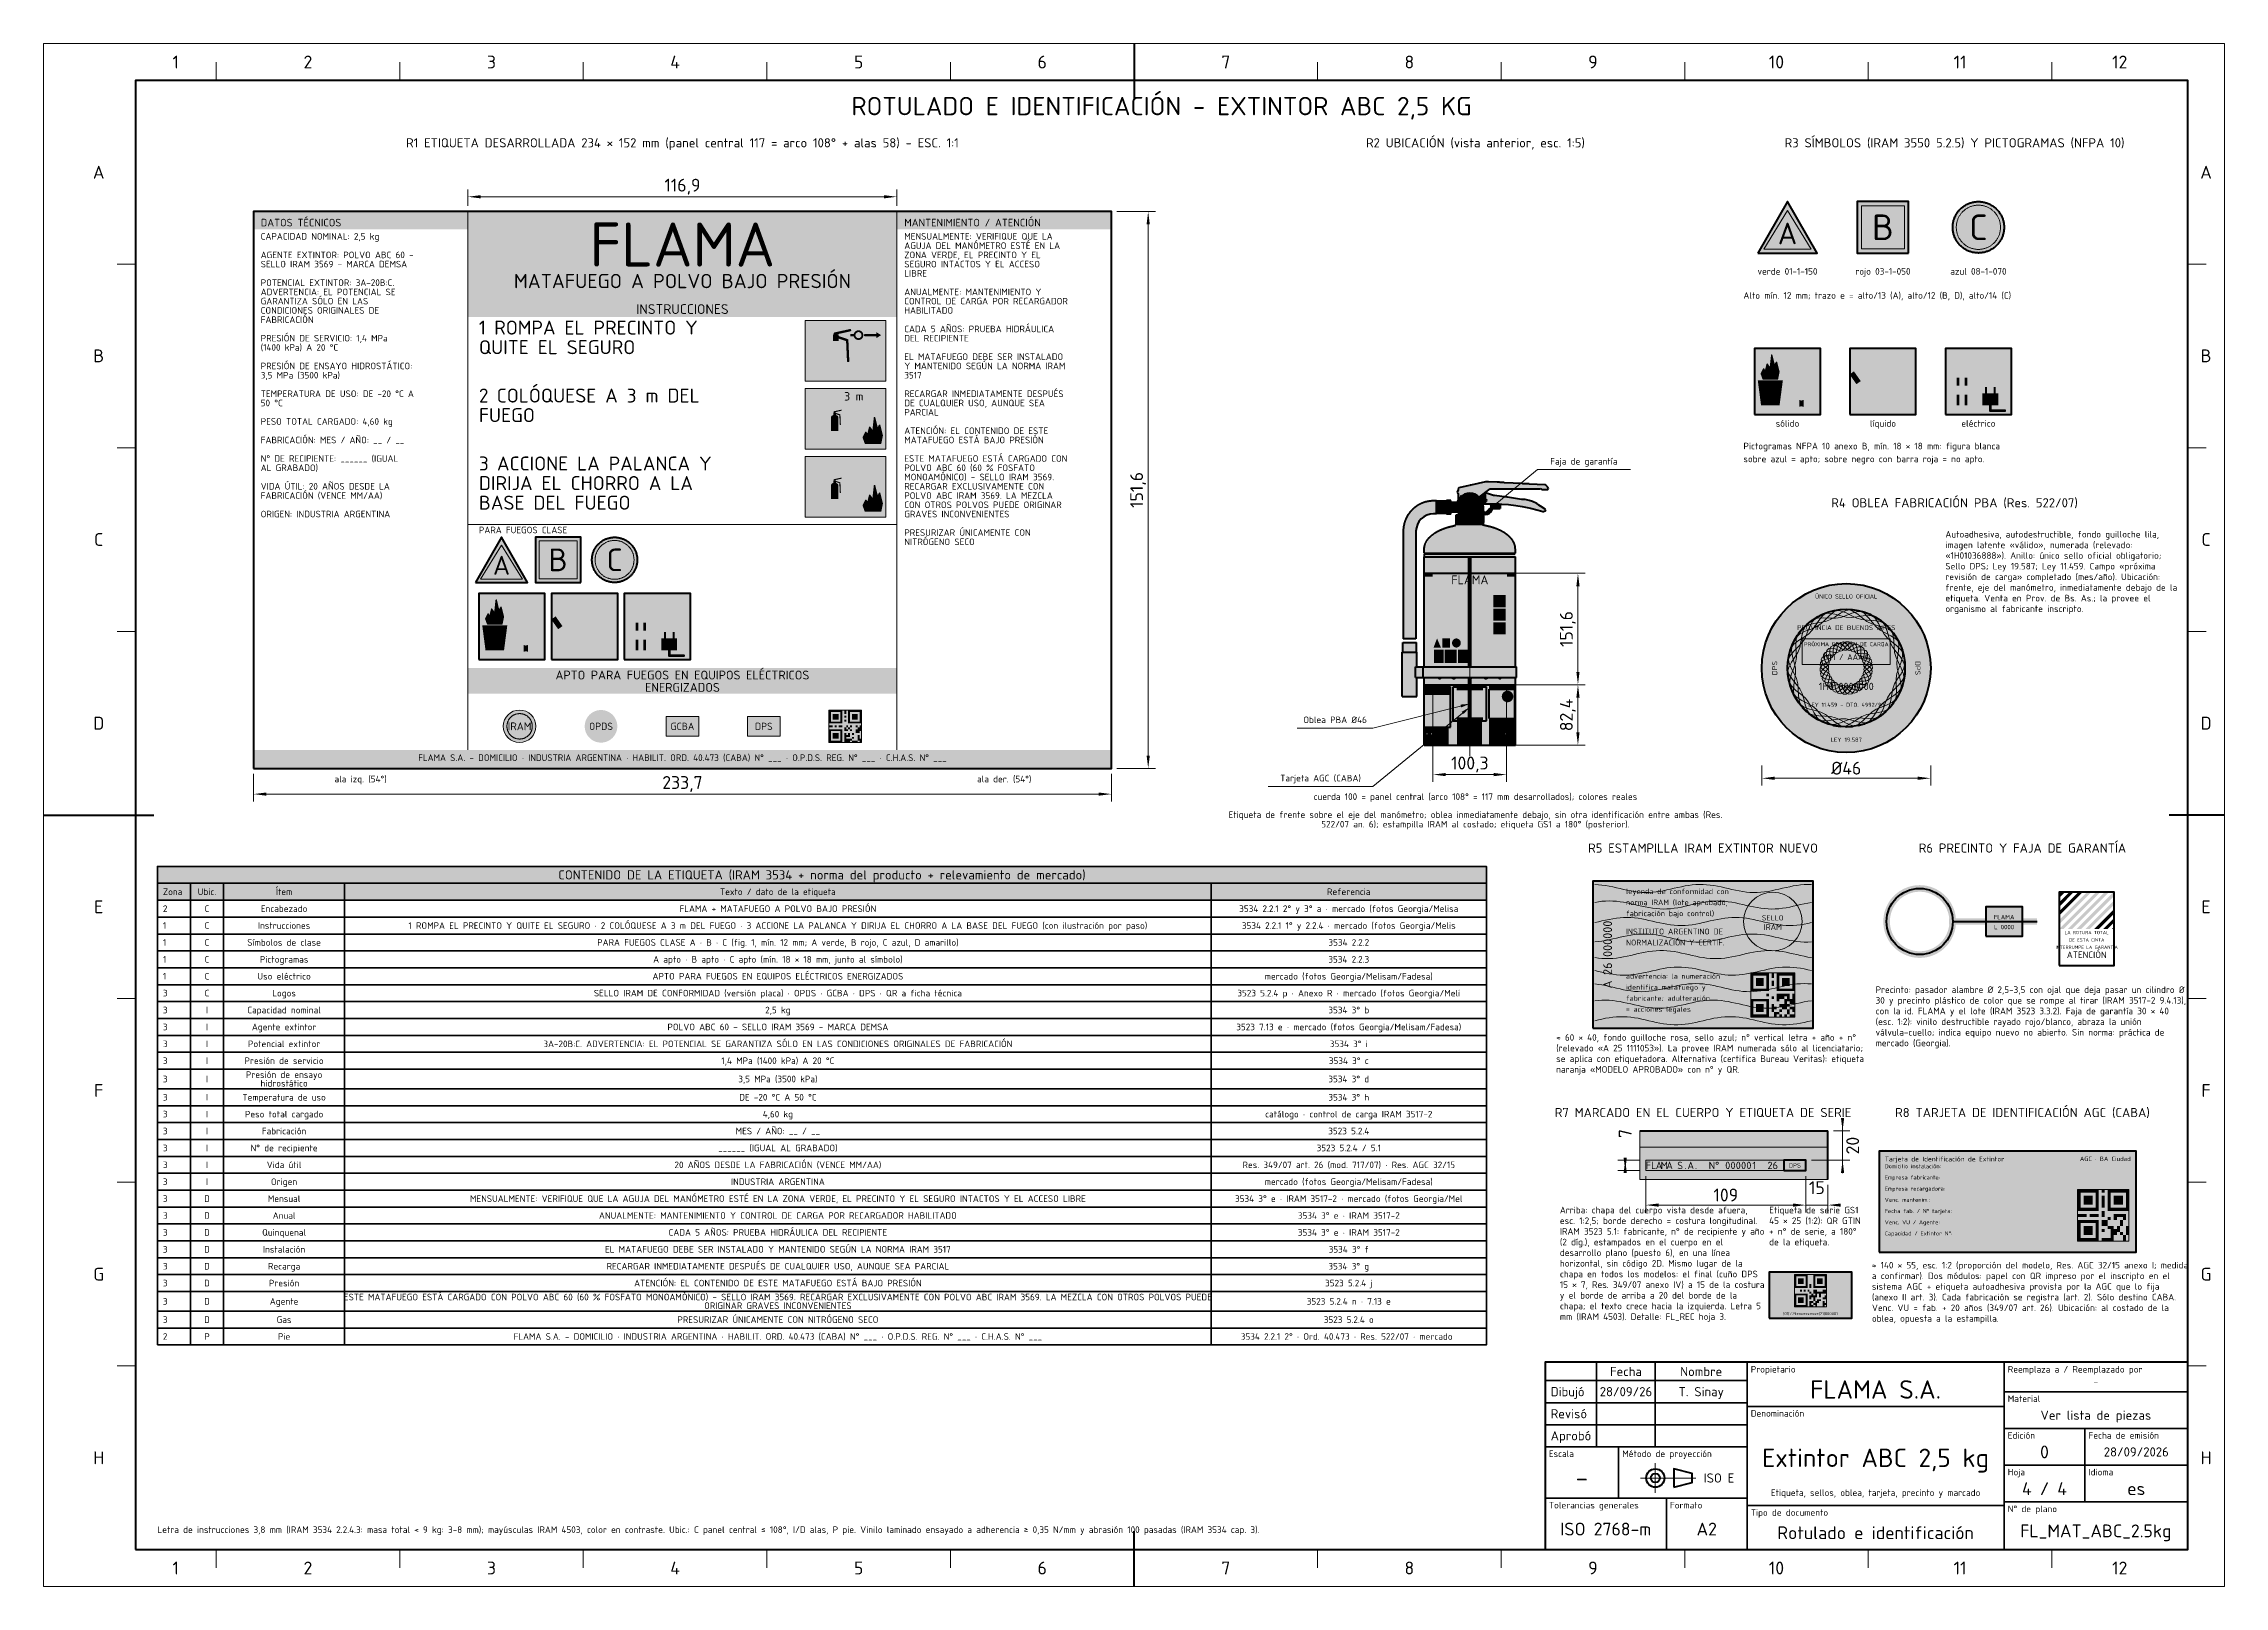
# Model space of a CAD drawing. Header units: millimetres. Extents: x 0 to 2382, y 0 to 420.
# Drawn here: x 1788 to 2382, y 0 to 420 of the extents above; entities that cross this region are included whole.
import ezdxf
from ezdxf.enums import TextEntityAlignment as Align

# ---------------------------------------------------------------- set-up
doc = ezdxf.new("R2010")
doc.units = ezdxf.units.MM
doc.linetypes.add('IRAM-F-TRAZO-PUNTO', pattern=[20, 15, -2, 1, -2])
for name, color, linetype, lineweight in [('01-VISIBLE', 7, 'CONTINUOUS', 70), ('03-EJE', 1, 'IRAM-F-TRAZO-PUNTO', 18), ('04-COTA', 3, 'CONTINUOUS', 18), ('06-TEXTO', 7, 'CONTINUOUS', 25), ('07-RECUADRO', 7, 'CONTINUOUS', 70), ('08-FINA', 5, 'CONTINUOUS', 18), ('10-ROTULO', 7, 'CONTINUOUS', 35), ('11-TEXTO-ROTULO', 7, 'CONTINUOUS', 25), ('13-GRAFICA', 30, 'CONTINUOUS', 18)]:
    doc.layers.add(name, color=color, linetype=linetype, lineweight=lineweight)
doc.styles.add('ISO3098', font='isocpeur.ttf')
doc.dimstyles.new('FLAMA-IRAM', dxfattribs={"dimtxt": 3.5, "dimasz": 3.5, "dimexe": 2, "dimexo": 1.5, "dimgap": 1, "dimtad": 1, "dimdec": 1, "dimtxsty": 'ISO3098', "dimblk": 'IRAM_FLECHA', "dimblk1": 'IRAM_FLECHA', "dimblk2": 'IRAM_FLECHA', "dimcen": 2.5, "dimclrd": 256, "dimclre": 256, "dimclrt": 256, "dimazin": 3, "dimtfac": 1, "dimtmove": 0, "dimatfit": 3, "dimlwd": 18, "dimlwe": 18})

msp = doc.modelspace()

# ---------------------------------------------------------------- texts
at = {"layer": '06-TEXTO', "style": 'ISO3098'}
for s, height, p in [('1', 3.5, (1824, 415)), ('2', 3.5, (1860, 415)), ('3', 3.5, (1910, 415)), ('4', 3.5, (1960, 415)), ('5', 3.5, (2010, 415)), ('6', 3.5, (2060, 415)), ('7', 3.5, (2110, 415)), ('8', 3.5, (2160, 415)), ('9', 3.5, (2210, 415)), ('10', 3.5, (2260, 415)), ('11', 3.5, (2310, 415)), ('12', 3.5, (2353.5, 415)), ('ROTULADO E IDENTIFICACIÓN - EXTINTOR ABC 2,5 KG', 5, (2092.5, 403)), ('R1 ETIQUETA DESARROLLADA 234 × 152 mm (panel central 117 = arco 108° + alas 58) - ESC. 1:1', 2.5, (1962, 393)), ('R2 UBICACIÓN (vista anterior, esc. 1:5)', 2.5, (2178, 393)), ('R3 SÍMBOLOS (IRAM 3550 5.2.5) Y PICTOGRAMAS (NFPA 10)', 2.5, (2308.5, 393)), ('A', 3.5, (1803, 385)), ('A', 3.5, (2377, 385)), ('verde 01-1-150', 1.8, (2263, 358)), ('rojo 03-1-050', 1.8, (2289, 358)), ('azul 08-1-070', 1.8, (2315, 358)), ('B', 3.5, (1803, 335)), ('B', 3.5, (2377, 335)), ('R4 OBLEA FABRICACIÓN PBA (Res. 522/07)', 2.5, (2308.5, 295)), ('C', 3.5, (1803, 285)), ('C', 3.5, (2377, 285)), ('D', 3.5, (1803, 235)), ('D', 3.5, (2377, 235)), ('cuerda 100 = panel central (arco 108° = 117 mm desarrollados); colores reales', 1.8, (2178, 215)), ('Etiqueta de frente sobre el eje del manómetro; oblea inmediatamente debajo, sin otra identificación entre ambas (Res.', 1.8, (2178, 210.1)), ('522/07 an. 6); estampilla IRAM al costado; etiqueta GS1 a 180° (posterior).', 1.8, (2178, 207.5)), ('R5 ESTAMPILLA IRAM EXTINTOR NUEVO', 2.5, (2240, 201)), ('R6 PRECINTO Y FAJA DE GARANTÍA', 2.5, (2327, 201)), ('Ítem', 1.8, (1853.5, 189.1)), ('E', 3.5, (1803, 185)), ('Ubic.', 1.8, (1832.5, 189.1)), ('C', 1.8, (1832.5, 184.5)), ('Encabezado', 1.8, (1853.5, 184.5)), ('FLAMA + MATAFUEGO A POLVO BAJO PRESIÓN', 1.8, (1988, 184.5)), ('Texto / dato de la etiqueta', 1.8, (1988, 189.1)), ('3534 2.2.1 2° y 3° a · mercado (fotos Georgia/Melisa', 1.8, (2143.5, 184.5)), ('Referencia', 1.8, (2143.5, 189.1)), ('E', 3.5, (2377, 185)), ('C', 1.8, (1832.5, 179.9)), ('Instrucciones', 1.8, (1853.5, 179.9)), ('1 ROMPA EL PRECINTO Y QUITE EL SEGURO · 2 COLÓQUESE A 3\xa0m DEL FUEGO · 3 ACCIONE LA PALANCA Y DIRIJA EL CHORRO A LA BASE DEL FUEGO (con ilustración por paso)', 1.8, (1988, 179.9)), ('3534 2.2.1 1° y 2.2.4 · mercado (fotos Georgia/Melis', 1.8, (2143.5, 179.9)), ('C', 1.8, (1832.5, 175.3)), ('Símbolos de clase', 1.8, (1853.5, 175.3)), ('PARA FUEGOS CLASE A · B · C (fig. 1, mín. 12 mm; A verde, B rojo, C azul, D amarillo)', 1.8, (1988, 175.3)), ('3534 2.2.2', 1.8, (2143.5, 175.3)), ('C', 1.8, (1832.5, 170.7)), ('C', 1.8, (1832.5, 166.1)), ('Uso eléctrico', 1.8, (1853.5, 166.1)), ('Pictogramas', 1.8, (1853.5, 170.7)), ('APTO PARA FUEGOS EN EQUIPOS ELÉCTRICOS ENERGIZADOS', 1.8, (1988, 166.1)), ('A apto · B apto · C apto (mín. 18 × 18 mm, junto al símbolo)', 1.8, (1988, 170.7)), ('mercado (fotos Georgia/Melisam/Fadesa)', 1.8, (2143.5, 166.1)), ('3534 2.2.3', 1.8, (2143.5, 170.7)), ('C', 1.8, (1832.5, 161.5)), ('Logos', 1.8, (1853.5, 161.5)), ('SELLO IRAM DE CONFORMIDAD (versión placa) · OPDS · GCBA · DPS · QR a ficha técnica', 1.8, (1988, 161.5)), ('3523 5.2.4 p · Anexo R · mercado (fotos Georgia/Meli', 1.8, (2143.5, 161.5)), ('I', 1.8, (1832.5, 156.9)), ('Capacidad nominal', 1.8, (1853.5, 156.9)), ('2,5 kg', 1.8, (1988, 156.9)), ('3534 3° b', 1.8, (2143.5, 156.9)), ('I', 1.8, (1832.5, 152.3)), ('I', 1.8, (1832.5, 147.7)), ('Potencial extintor', 1.8, (1853.5, 147.7)), ('Agente extintor', 1.8, (1853.5, 152.3)), ('3A-20B:C. ADVERTENCIA: EL POTENCIAL SE GARANTIZA SÓLO EN LAS CONDICIONES ORIGINALES DE FABRICACIÓN', 1.8, (1988, 147.7)), ('POLVO ABC 60 - SELLO IRAM 3569 - MARCA DEMSA', 1.8, (1988, 152.3)), ('3523 7.13 e · mercado (fotos Georgia/Melisam/Fadesa)', 1.8, (2143.5, 152.3)), ('3534 3° i', 1.8, (2143.5, 147.7)), ('I', 1.8, (1832.5, 143.1)), ('Presión de servicio', 1.8, (1853.5, 143.1)), ('1,4 MPa (1400 kPa) A 20 °C', 1.8, (1988, 143.1)), ('3534 3° c', 1.8, (2143.5, 143.1)), ('F', 3.5, (1803, 135)), ('I', 1.8, (1832.5, 138.13)), ('Presión de ensayo', 1.8, (1853.5, 139.3)), ('hidrostático', 1.8, (1853.5, 136.96)), ('3,5 MPa (3500 kPa)', 1.8, (1988, 138.13)), ('3534 3° d', 1.8, (2143.5, 138.13)), ('F', 3.5, (2377, 135)), ('I', 1.8, (1832.5, 133.16)), ('Temperatura de uso', 1.8, (1853.5, 133.16)), ('DE -20 °C A 50 °C', 1.8, (1988, 133.16)), ('3534 3° h', 1.8, (2143.5, 133.16)), ('R8 TARJETA DE IDENTIFICACIÓN AGC (CABA)', 2.5, (2327, 129)), ('I', 1.8, (1832.5, 128.56)), ('I', 1.8, (1832.5, 123.96)), ('Peso total cargado', 1.8, (1853.5, 128.56)), ('Fabricación', 1.8, (1853.5, 123.96)), ('MES / AÑO: __ / __', 1.8, (1988, 123.96)), ('4,60 kg', 1.8, (1988, 128.56)), ('catálogo · control de carga IRAM 3517-2', 1.8, (2143.5, 128.56)), ('3523 5.2.4', 1.8, (2143.5, 123.96)), ('R7 MARCADO EN EL CUERPO Y ETIQUETA DE SERIE', 2.5, (2240, 129)), ('I', 1.8, (1832.5, 119.36)), ('N° de recipiente', 1.8, (1853.5, 119.36)), ('______ (IGUAL AL GRABADO)', 1.8, (1988, 119.36)), ('3523 5.2.4 / 5.1', 1.8, (2143.5, 119.36)), ('I', 1.8, (1832.5, 114.76)), ('Vida útil', 1.8, (1853.5, 114.76)), ('20 AÑOS DESDE LA FABRICACIÓN (VENCE MM/AA)', 1.8, (1988, 114.76)), ('Res. 349/07 art. 26 (mod. 717/07) · Res. AGC 32/15', 1.8, (2143.5, 114.76)), ('I', 1.8, (1832.5, 110.16)), ('Origen', 1.8, (1853.5, 110.16)), ('MENSUALMENTE: VERIFIQUE QUE LA AGUJA DEL MANÓMETRO ESTÉ EN LA ZONA VERDE, EL PRECINTO Y EL SEGURO INTACTOS Y EL ACCESO LIBRE', 1.8, (1988, 105.56)), ('INDUSTRIA ARGENTINA', 1.8, (1988, 110.16)), ('mercado (fotos Georgia/Melisam/Fadesa)', 1.8, (2143.5, 110.16)), ('D', 1.8, (1832.5, 105.56)), ('D', 1.8, (1832.5, 100.96)), ('Mensual', 1.8, (1853.5, 105.56)), ('Anual', 1.8, (1853.5, 100.96)), ('ANUALMENTE: MANTENIMIENTO Y CONTROL DE CARGA POR RECARGADOR HABILITADO', 1.8, (1988, 100.96)), ('3534 3° e · IRAM 3517-2 · mercado (fotos Georgia/Mel', 1.8, (2143.5, 105.56)), ('3534 3° e · IRAM 3517-2', 1.8, (2143.5, 100.96)), ('D', 1.8, (1832.5, 96.36)), ('Quinquenal', 1.8, (1853.5, 96.36)), ('CADA 5 AÑOS: PRUEBA HIDRÁULICA DEL RECIPIENTE', 1.8, (1988, 96.36)), ('3534 3° e · IRAM 3517-2', 1.8, (2143.5, 96.36)), ('D', 1.8, (1832.5, 91.76)), ('Instalación', 1.8, (1853.5, 91.76)), ('EL MATAFUEGO DEBE SER INSTALADO Y MANTENIDO SEGÚN LA NORMA IRAM 3517', 1.8, (1988, 91.76)), ('3534 3° f', 1.8, (2143.5, 91.76)), ('G', 3.5, (1803, 85)), ('D', 1.8, (1832.5, 87.16)), ('D', 1.8, (1832.5, 82.56)), ('Recarga', 1.8, (1853.5, 87.16)), ('Presión', 1.8, (1853.5, 82.56)), ('RECARGAR INMEDIATAMENTE DESPUÉS DE CUALQUIER USO, AUNQUE SEA PARCIAL', 1.8, (1988, 87.16)), ('ATENCIÓN: EL CONTENIDO DE ESTE MATAFUEGO ESTÁ BAJO PRESIÓN', 1.8, (1988, 82.56)), ('3523 5.2.4 j', 1.8, (2143.5, 82.56)), ('3534 3° g', 1.8, (2143.5, 87.16)), ('G', 3.5, (2377, 85)), ('D', 1.8, (1832.5, 77.59)), ('Agente', 1.8, (1853.5, 77.59)), ('ESTE MATAFUEGO ESTÁ CARGADO CON POLVO ABC 60 (60 % FOSFATO MONOAMÓNICO) - SELLO IRAM 3569. RECARGAR EXCLUSIVAMENTE CON POLVO ABC IRAM 3569. LA MEZCLA CON OTROS POLVOS PUEDE', 1.8, (1988, 78.76)), ('ORIGINAR GRAVES INCONVENIENTES', 1.8, (1988, 76.42)), ('3523 5.2.4 n · 7.13 e', 1.8, (2143.5, 77.59)), ('D', 1.8, (1832.5, 72.62)), ('Gas', 1.8, (1853.5, 72.62)), ('PRESURIZAR ÚNICAMENTE CON NITRÓGENO SECO', 1.8, (1988, 72.62)), ('3523 5.2.4 o', 1.8, (2143.5, 72.62)), ('P', 1.8, (1832.5, 68.02)), ('Pie', 1.8, (1853.5, 68.02)), ('FLAMA S.A. - DOMICILIO · INDUSTRIA ARGENTINA · HABILIT. ORD. 40.473 (CABA) N° ___ · O.P.D.S. REG. N° ___ · C.H.A.S. N° ___', 1.8, (1988, 68.02)), ('3534 2.2.1 2° · Ord. 40.473 · Res. 522/07 · mercado ', 1.8, (2143.5, 68.02)), ('H', 3.5, (1803, 35)), ('H', 3.5, (2377, 35)), ('1', 3.5, (1824, 5)), ('2', 3.5, (1860, 5)), ('3', 3.5, (1910, 5)), ('4', 3.5, (1960, 5)), ('5', 3.5, (2010, 5)), ('6', 3.5, (2060, 5)), ('7', 3.5, (2110, 5)), ('8', 3.5, (2160, 5)), ('9', 3.5, (2210, 5)), ('10', 3.5, (2260, 5)), ('11', 3.5, (2310, 5)), ('12', 3.5, (2353.5, 5))]:
    msp.add_text(s, height=height, dxfattribs=at).set_placement(p, align=Align.MIDDLE_CENTER)
for s, p in [('Alto mín. 12 mm; trazo e = alto/13 (A), alto/12 (B, D), alto/14 (C)', (2251, 350)), ('Pictogramas NFPA 10 anexo B, mín. 18 × 18 mm: figura blanca', (2251, 309)), ('sobre azul = apto; sobre negro con barra roja = no apto.', (2251, 305.5)), ('Autoadhesiva, autodestructible, fondo guilloche lila,', (2306, 285)), ('«1H01036888»). Anillo: único sello oficial obligatorio;', (2306, 279.2)), ('imagen latente «válido», numerada (relevado:', (2306, 282.1)), ('Sello DPS; Ley 19.587; Ley 11.459. Campo «próxima', (2306, 276.3)), ('revisión de carga» completado (mes/año). Ubicación:', (2306, 273.4)), ('etiqueta. Venta en Prov. de Bs. As.; la provee el', (2306, 267.6)), ('frente, eje del manómetro, inmediatamente debajo de la', (2306, 270.5)), ('organismo al fabricante inscripto.', (2306, 264.7)), ('30 y precinto plástico de color que se rompe al tirar (IRAM 3517-2 9.4.13),', (2287, 158.1)), ('Precinto: pasador alambre Ø 2,5-3,5 con ojal que deja pasar un cilindro Ø', (2287, 161)), ('con la id. FLAMA y el lote (IRAM 3523 3.3.2). Faja de garantía 30 × 40', (2287, 155.2)), ('(esc. 1:2): vinilo destructible rayado rojo/blanco, abraza la unión', (2287, 152.3)), ('≈ 60 × 40, fondo guilloche rosa, sello azul; n° vertical letra + año + n°', (2200, 148)), ('válvula-cuello; indica equipo nuevo no abierto. Sin norma: práctica de', (2287, 149.4)), ('mercado (Georgia).', (2287, 146.5)), ('se aplica con etiquetadora. Alternativa (certifica Bureau Veritas): etiqueta', (2200, 142.2)), ('(relevado «A 25 1111053»). La provee IRAM numerada sólo al licenciatario;', (2200, 145.1)), ('naranja «MODELO APROBADO» con n° y QR.', (2200, 139.3)), ('Arriba: chapa del cuerpo vista desde afuera,', (2201, 101)), ('Etiqueta de serie GS1', (2258, 101)), ('esc. 1:2,5; borde derecho = costura longitudinal.', (2201, 98.1)), ('IRAM 3523 5.1: fabricante, n° de recipiente y año', (2201, 95.2)), ('45 × 25 (1:2): QR GTIN', (2258, 98.1)), ('+ n° de serie, a 180°', (2258, 95.2)), ('(2 díg.), estampados en el cuerpo en el', (2201, 92.3)), ('desarrollo plano (puesto 6), en una línea', (2201, 89.4)), ('de la etiqueta.', (2258, 92.3)), ('15 × 7, Res. 349/07 anexo IV) a 15 de la costura', (2201, 80.7)), ('chapa en todos los modelos: el final (cuño DPS', (2201, 83.6)), ('horizontal, sin código 2D. Mismo lugar de la', (2201, 86.5)), ('≈ 140 × 55, esc. 1:2 (proporción del modelo, Res. AGC 32/15 anexo I; medida', (2286, 86)), ('a confirmar). Dos módulos: papel con QR impreso por el inscripto en el', (2286, 83.1)), ('y el borde de arriba a 20 del borde de la', (2201, 77.8)), ('chapa; el texto crece hacia la izquierda. Letra 5', (2201, 74.9)), ('sistema AGC + etiqueta autoadhesiva provista por la AGC que lo fija', (2286, 80.2)), ('(anexo II art. 3). Cada fabricación se registra (art. 2). Sólo destino CABA.', (2286, 77.3)), ('mm (IRAM 4503). Detalle: FL_REC hoja 3.', (2201, 72)), ('Venc. VU = fab. + 20 años (349/07 art. 26). Ubicación: al costado de la', (2286, 74.4)), ('oblea, opuesta a la estampilla.', (2286, 71.5)), ('Letra de instrucciones 3,8 mm (IRAM 3534 2.2.4.3: masa total < 9 kg: 3-8 mm); mayúsculas IRAM 4503, color en contraste. Ubic.: C panel central ≤ 108°, I/D alas, P pie. Vinilo laminado ensayado a adherencia ≥ 0,35 N/mm y abrasión 100 pasadas (IRAM 3534 cap. 3).', (1819, 14))]:
    msp.add_text(s, height=1.8, dxfattribs=at).set_placement(p, align=Align.BOTTOM_LEFT)
for s, p in [('sólido', (2263, 317.5)), ('líquido', (2289, 317.5)), ('eléctrico', (2315, 317.5))]:
    msp.add_text(s, height=1.8, dxfattribs=at).set_placement(p, align=Align.TOP_CENTER)
for s, p in [('Faja de garantía', (2207.54, 304.862)), ('Oblea PBA Ø46', (2139.772, 234.474)), ('Tarjeta AGC (CABA)', (2135.812, 218.595))]:
    msp.add_text(s, height=1.8, dxfattribs=at).set_placement(p, align=Align.BOTTOM_CENTER)
at = {"layer": '06-TEXTO', "true_color": 0xffffff, "style": 'ISO3098'}
msp.add_text('CONTENIDO DE LA ETIQUETA (IRAM 3534 + norma del producto + relevamiento de mercado)', height=2.5, dxfattribs=at).set_placement((2000, 193.7), align=Align.MIDDLE_CENTER)
at = {"layer": '06-TEXTO', "style": 'ISO3098'}
for s, p in [('Zona', (1820.5, 189.1)), ('2', (1820.5, 184.5)), ('1', (1820.5, 179.9)), ('1', (1820.5, 175.3)), ('1', (1820.5, 170.7)), ('1', (1820.5, 166.1)), ('3', (1820.5, 161.5)), ('3', (1820.5, 156.9)), ('3', (1820.5, 152.3)), ('3', (1820.5, 147.7)), ('3', (1820.5, 143.1)), ('3', (1820.5, 138.13)), ('3', (1820.5, 133.16)), ('3', (1820.5, 128.56)), ('3', (1820.5, 123.96)), ('3', (1820.5, 119.36)), ('3', (1820.5, 114.76)), ('3', (1820.5, 110.16)), ('3', (1820.5, 105.56)), ('3', (1820.5, 100.96)), ('3', (1820.5, 96.36)), ('3', (1820.5, 91.76)), ('3', (1820.5, 87.16)), ('3', (1820.5, 82.56)), ('3', (1820.5, 77.59)), ('3', (1820.5, 72.62)), ('2', (1820.5, 68.02))]:
    msp.add_text(s, height=1.8, dxfattribs=at).set_placement(p, align=Align.MIDDLE_LEFT)
at = {"layer": '08-FINA', "style": 'ISO3098'}
for s, p in [('ala izq. (54°)', (1874.35, 220.689)), ('ala der. (54°)', (2049.65, 220.689))]:
    msp.add_text(s, height=1.8, dxfattribs=at).set_placement(p, align=Align.TOP_CENTER)
at = {"layer": '11-TEXTO-ROTULO', "style": 'ISO3098'}
for s, height, p in [('Fecha', 2.5, (2219, 58.5)), ('Nombre', 2.5, (2239.5, 58.5)), ('28/09/26', 2.5, (2219, 53)), ('T. Sinay', 2.5, (2239.5, 53)), ('FLAMA S.A.', 5, (2287, 53.6)), ('-', 1.8, (2347, 55.6)), ('Ver lista de piezas', 2.5, (2347, 46.6)), ('Extintor ABC 2,5 kg', 5, (2287, 35)), ('0', 3.5, (2333, 36.6)), ('28/09/2026', 2.5, (2358, 36.6)), ('-', 5, (2207, 29.6)), ('Etiqueta, sellos, oblea, tarjeta, precinto y marcado', 1.8, (2287, 25.5)), ('4 / 4', 3.5, (2333, 26.6)), ('es', 3.5, (2358, 26.6)), ('ISO 2768-m', 3.5, (2213.5, 15.6)), ('A2', 3.5, (2241, 15.6)), ('Rotulado e identificación', 3.5, (2287, 14.6)), ('FL_MAT_ABC_2.5kg', 3.5, (2347, 15.1))]:
    msp.add_text(s, height=height, dxfattribs=at).set_placement(p, align=Align.MIDDLE_CENTER)
for s, p in [('Propietario', (2253, 60)), ('Reemplaza a / Reemplazado por', (2323, 60)), ('Denominación', (2253, 48)), ('Material', (2323, 52)), ('Edición', (2323, 42)), ('Fecha de emisión', (2345, 42)), ('Escala', (2198, 37)), ('Método de proyección', (2218, 37)), ('Hoja', (2323, 32)), ('Idioma', (2345, 32)), ('Tolerancias generales', (2198, 23)), ('Formato', (2231, 23)), ('Tipo de documento', (2253, 21)), ('N° de plano', (2323, 22))]:
    msp.add_text(s, height=1.8, dxfattribs=at).set_placement(p, align=Align.TOP_LEFT)
for s, p in [('Dibujó', (2198.5, 53)), ('Revisó', (2198.5, 47)), ('Aprobó', (2198.5, 41))]:
    msp.add_text(s, height=2.5, dxfattribs=at).set_placement(p, align=Align.MIDDLE_LEFT)
msp.add_text('ISO E', height=2.5, dxfattribs=at).set_placement((2248.5, 29.5), align=Align.MIDDLE_RIGHT)
at = {"layer": '13-GRAFICA', "true_color": 0x191919, "style": 'ISO3098'}
for s, height, p in [('CAPACIDAD NOMINAL: 2,5 kg', 1.8, (1847.133, 368.431)), ('MENSUALMENTE: VERIFIQUE QUE LA', 1.8, (2022.434, 368.431)), ('AGENTE EXTINTOR: POLVO ABC 60 -', 1.8, (1847.133, 363.391)), ('AGUJA DEL MANÓMETRO ESTÉ EN LA', 1.8, (2022.434, 365.911)), ('ZONA VERDE, EL PRECINTO Y EL', 1.8, (2022.434, 363.391)), ('SELLO IRAM 3569 - MARCA DEMSA', 1.8, (1847.133, 360.871)), ('SEGURO INTACTOS Y EL ACCESO', 1.8, (2022.434, 360.871)), ('LIBRE', 1.8, (2022.434, 358.351)), ('ADVERTENCIA: EL POTENCIAL SE', 1.8, (1847.133, 353.311)), ('POTENCIAL EXTINTOR: 3A-20B:C.', 1.8, (1847.133, 355.831)), ('GARANTIZA SÓLO EN LAS', 1.8, (1847.133, 350.791)), ('ANUALMENTE: MANTENIMIENTO Y', 1.8, (2022.434, 353.311)), ('CONTROL DE CARGA POR RECARGADOR', 1.8, (2022.434, 350.791)), ('CONDICIONES ORIGINALES DE', 1.8, (1847.133, 348.271)), ('FABRICACIÓN', 1.8, (1847.133, 345.751)), ('ROMPA EL PRECINTO Y', 3.80997, (1910.739, 344.597)), ('HABILITADO', 1.8, (2022.434, 348.271)), ('PRESIÓN DE SERVICIO: 1,4 MPa', 1.8, (1847.133, 340.711)), ('QUITE EL SEGURO', 3.80997, (1906.566, 339.263)), ('CADA 5 AÑOS: PRUEBA HIDRÁULICA', 1.8, (2022.434, 343.231)), ('DEL RECIPIENTE', 1.8, (2022.434, 340.711)), ('(1400 kPa) A 20 °C', 1.8, (1847.133, 338.191)), ('PRESIÓN DE ENSAYO HIDROSTÁTICO:', 1.8, (1847.133, 333.151)), ('Y MANTENIDO SEGÚN LA NORMA IRAM', 1.8, (2022.434, 333.151)), ('EL MATAFUEGO DEBE SER INSTALADO', 1.8, (2022.434, 335.671)), ('3,5 MPa (3500 kPa)', 1.8, (1847.133, 330.631)), ('COLÓQUESE A 3\xa0m DEL', 3.80997, (1911.408, 326.097)), ('3517', 1.8, (2022.434, 330.631)), ('TEMPERATURA DE USO: DE -20 °C A', 1.8, (1847.133, 325.591)), ('50 °C', 1.8, (1847.133, 323.071)), ('FUEGO', 3.81, (1906.566, 320.763)), ('RECARGAR INMEDIATAMENTE DESPUÉS', 1.8, (2022.434, 325.591)), ('DE CUALQUIER USO, AUNQUE SEA', 1.8, (2022.434, 323.071)), ('PESO TOTAL CARGADO: 4,60 kg', 1.8, (1847.133, 318.031)), ('ATENCIÓN: EL CONTENIDO DE ESTE', 1.8, (2022.434, 315.511)), ('PARCIAL', 1.8, (2022.434, 320.551)), ('FABRICACIÓN: MES / AÑO: __ / __', 1.8, (1847.133, 312.991)), ('MATAFUEGO ESTÁ BAJO PRESIÓN', 1.8, (2022.434, 312.991)), ('AL GRABADO)', 1.8, (1847.133, 305.431)), ('N° DE RECIPIENTE: ______ (IGUAL', 1.8, (1847.133, 307.951)), ('ACCIONE LA PALANCA Y', 3.80997, (1911.484, 307.597)), ('ESTE MATAFUEGO ESTÁ CARGADO CON', 1.8, (2022.434, 307.951)), ('POLVO ABC 60 (60 % FOSFATO', 1.8, (2022.434, 305.431)), ('MONOAMÓNICO) - SELLO IRAM 3569.', 1.8, (2022.434, 302.911)), ('VIDA ÚTIL: 20 AÑOS DESDE LA', 1.8, (1847.133, 300.391)), ('FABRICACIÓN (VENCE MM/AA)', 1.8, (1847.133, 297.871)), ('DIRIJA EL CHORRO A LA', 3.80997, (1906.566, 302.263)), ('RECARGAR EXCLUSIVAMENTE CON', 1.8, (2022.434, 300.391)), ('POLVO ABC IRAM 3569. LA MEZCLA', 1.8, (2022.434, 297.871)), ('ORIGEN: INDUSTRIA ARGENTINA', 1.8, (1847.133, 292.831)), ('BASE DEL FUEGO', 3.80997, (1906.566, 296.929)), ('CON OTROS POLVOS PUEDE ORIGINAR', 1.8, (2022.434, 295.351)), ('GRAVES INCONVENIENTES', 1.8, (2022.434, 292.831)), ('PARA FUEGOS CLASE', 1.8, (1906.566, 288.497)), ('PRESURIZAR ÚNICAMENTE CON', 1.8, (2022.434, 287.791)), ('NITRÓGENO SECO', 1.8, (2022.434, 285.271))]:
    msp.add_text(s, height=height, dxfattribs=at).set_placement(p, align=Align.TOP_LEFT)
at = {"layer": '13-GRAFICA', "true_color": 0xffffff, "style": 'ISO3098'}
for s, p in [('DATOS TÉCNICOS', (1847.133, 372.311)), ('MANTENIMIENTO / ATENCIÓN', (2022.434, 372.311))]:
    msp.add_text(s, height=2.07, dxfattribs=at).set_placement(p, align=Align.TOP_LEFT)
for s, height, p in [('FLAMA', 12, (1962, 371.311)), ('MATAFUEGO A POLVO BAJO PRESIÓN', 3.89008, (1962, 357.311)), ('FLAMA', 2.4, (2176.468, 275.222)), ('APTO PARA FUEGOS EN EQUIPOS ELÉCTRICOS', 2.4, (1962, 249.299)), ('ENERGIZADOS', 2.4, (1962, 245.939)), ('FLAMA S.A. - DOMICILIO · INDUSTRIA ARGENTINA · HABILIT. ORD. 40.473 (CABA) N° ___ · O.P.D.S. REG. N° ___ · C.H.A.S. N° ___', 1.8, (1962, 226.509))]:
    msp.add_text(s, height=height, dxfattribs=at).set_placement(p, align=Align.TOP_CENTER)
for s, height, p in [('A', 5.88, (2263, 368.32)), ('B', 7, (2289, 370)), ('C', 7, (2315, 370)), ('A', 5.174, (1912.726, 277.98)), ('B', 6.159, (1928.124, 279.458)), ('C', 6.159, (1943.522, 279.458)), ('ÚNICO SELLO OFICIAL', 1.15, (2279, 269.5)), ('IRAM', 2.1287, (1917.653, 234.144)), ('OPDS', 1.9513, (1939.827, 234.144)), ('DPS', 1.9513, (1984.173, 234.144)), ('LEY 19.587', 1.15, (2279, 230.5)), ('SELLO', 1.4, (2259, 182)), ('IRAM', 1.6, (2259, 179.5))]:
    msp.add_text(s, height=height, dxfattribs=at).set_placement(p, align=Align.MIDDLE_CENTER)
at = {"layer": '13-GRAFICA', "true_color": 0xc81e2d, "style": 'ISO3098'}
for s, p in [('1', (1906.566, 344.597)), ('2', (1906.566, 326.097)), ('3', (1906.566, 307.597))]:
    msp.add_text(s, height=3.81, dxfattribs=at).set_placement(p, align=Align.TOP_LEFT)
at = {"layer": '13-GRAFICA', "true_color": 0x191919, "style": 'ISO3098'}
for s, height, p in [('INSTRUCCIONES', 2.66698, (1962, 347.731)), ('GCBA', 1.9513, (1962, 234.144)), ('LA ROTURA TOTAL', 0.9, (2344.5, 178)), ('INTERRUMPE LA GARANTÍA', 0.9, (2344.5, 174)), ('DE ESTA CINTA', 0.9, (2344.5, 176))]:
    msp.add_text(s, height=height, dxfattribs=at).set_placement(p, align=Align.MIDDLE_CENTER)
at = {"layer": '13-GRAFICA', "style": 'ISO3098'}
for s, height, p in [('3 m', 2.31, (2008.689, 322.137)), ('(01)779xxxxxxxxxx(21)000001', 0.8, (2269.25, 73.6))]:
    msp.add_text(s, height=height, dxfattribs=at).set_placement(p, align=Align.BOTTOM_CENTER)
for s, height, p in [('PROVINCIA DE BUENOS AIRES', 1.3, (2279, 261)), ('PRÓXIMA REVISIÓN DE CARGA', 1.1, (2279, 256.5)), ('MM / AAAA', 1.6, (2279, 253)), ('LEY 11.459 - DTO. 4992/90', 1.1, (2279, 240)), ('FLAMA', 1.2, (2322, 182.2)), ('L 0000', 1.2, (2322, 179.5))]:
    msp.add_text(s, height=height, dxfattribs=at).set_placement(p, align=Align.MIDDLE_CENTER)
at = {"layer": '13-GRAFICA', "true_color": 0xffffff, "style": 'ISO3098'}
for rotation, p in [(90, (2259.5, 250)), (-90, (2298.5, 250))]:
    msp.add_text('DPS', height=1.4, rotation=rotation, dxfattribs=at).set_placement(p, align=Align.MIDDLE_CENTER)
at = {"layer": '13-GRAFICA', "true_color": 0xc81e2d, "style": 'ISO3098'}
msp.add_text('1H0 0000000', height=2, dxfattribs=at).set_placement((2279, 245), align=Align.MIDDLE_CENTER)
at = {"layer": '13-GRAFICA', "style": 'ISO3098'}
for s, height, p in [('norma IRAM (lote aprobado,', 1.5, (2219, 185)), ('leyenda de conformidad con', 1.5, (2219, 188)), ('fabricación bajo control)', 1.5, (2219, 182)), ('advertencia: la numeración', 1.4, (2219, 165)), ('identifica matafuego y', 1.4, (2219, 162)), ('fabricante; adulteración', 1.4, (2219, 159)), ('= acciones legales', 1.4, (2219, 156)), ('Domicilio instalación:', 1.1, (2289.5, 113.5)), ('Empresa fabricante:', 1.1, (2289.5, 110.45)), ('Empresa recargadora:', 1.1, (2289.5, 107.4)), ('Venc. mantenim.:', 1.1, (2289.5, 104.35)), ('Fecha fab. / N° tarjeta:', 1.1, (2289.5, 101.3)), ('Venc. VU / Agente:', 1.1, (2289.5, 98.25)), ('Capacidad / Extintor N°:', 1.1, (2289.5, 95.2))]:
    msp.add_text(s, height=height, dxfattribs=at).set_placement(p, align=Align.BOTTOM_LEFT)
at = {"layer": '13-GRAFICA', "true_color": 0xc81e2d, "style": 'ISO3098'}
msp.add_text('A 26 000000', height=2.4, rotation=90, dxfattribs=at).set_placement((2214, 172), align=Align.MIDDLE_CENTER)
at = {"layer": '13-GRAFICA', "true_color": 0x005eaa, "style": 'ISO3098'}
for s, p in [('INSTITUTO ARGENTINO DE', (2219, 177)), ('NORMALIZACIÓN Y CERTIF.', (2219, 174))]:
    msp.add_text(s, height=1.6, dxfattribs=at).set_placement(p, align=Align.BOTTOM_LEFT)
at = {"layer": '13-GRAFICA', "true_color": 0xc81e2d, "style": 'ISO3098'}
msp.add_text('ATENCIÓN', height=1.8, dxfattribs=at).set_placement((2344.5, 170.5), align=Align.BOTTOM_CENTER)
at = {"layer": '13-GRAFICA', "true_color": 0x5a0a0f, "style": 'ISO3098'}
for s, height, p in [('F', 2, (2225.12, 114.6)), ('L', 2, (2226.56, 114.6)), ('A', 2, (2228, 114.6)), ('M', 2, (2229.44, 114.6)), ('A', 2, (2230.88, 114.6)), ('S', 2, (2233.76, 114.6)), ('.', 2, (2235.2, 114.6)), ('A', 2, (2236.64, 114.6)), ('.', 2, (2238.08, 114.6)), ('N', 2, (2242.4, 114.6)), ('°', 2, (2243.84, 114.6)), ('0', 2, (2246.72, 114.6)), ('0', 2, (2248.16, 114.6)), ('0', 2, (2249.6, 114.6)), ('0', 2, (2251.04, 114.6)), ('0', 2, (2252.48, 114.6)), ('1', 2, (2253.92, 114.6)), ('2', 2, (2258.24, 114.6)), ('6', 2, (2259.68, 114.6)), ('DPS', 1.2, (2265, 114.6))]:
    msp.add_text(s, height=height, dxfattribs=at).set_placement(p, align=Align.MIDDLE_CENTER)
at = {"layer": '13-GRAFICA', "style": 'ISO3098'}
msp.add_text('Tarjeta de Identificación de Extintor', height=1.3, dxfattribs=at).set_placement((2289.5, 117), align=Align.TOP_LEFT)
at = {"layer": '13-GRAFICA', "true_color": 0x191919, "style": 'ISO3098'}
msp.add_text('AGC · BA Ciudad', height=1.2, dxfattribs=at).set_placement((2356.5, 117), align=Align.TOP_RIGHT)

# ---------------------------------------------------------------- blocks, each defined once
blk = doc.blocks.new('IRAM_FLECHA')
blk.add_solid([(0, 0), (-1, 0.125), (-1, -0.125)])

# ---------------------------------------------------------------- dimensions: what is measured, and where the dimension line sits
at = {"layer": '04-COTA'}
for base, p1, p2, override in [((1903.566, 378.311), (1903.566, 374.311), (2020.434, 374.311), {"dimlfac": 1}), ((2166.436, 221), (2166.436, 245.474), (2186.5, 245.474), {"dimlfac": 5}), ((1845.133, 215.689), (1845.133, 222.689), (2078.867, 222.689), {"dimlfac": 1}), ((2256, 220), (2256, 225), (2302, 225), {"dimlfac": 1, "dimpost": '%%c<>'}), ((2224.4, 103.8), (2224.4, 113.2), (2268, 113.2), {"dimlfac": 2.5}), ((2268, 103.8), (2268, 113.2), (2274, 110.8), {"dimlfac": 2.5})]:
    msp.add_linear_dim(base=base, p1=p1, p2=p2, dimstyle='FLAMA-IRAM', override=override, dxfattribs=at).render()
for base, p1, p2, override in [((2088.867, 222.689), (2078.867, 222.689), (2078.867, 374.311), {"dimlfac": 1}), ((2205.922, 245.474), (2186.5, 245.474), (2186.5, 275.798), {"dimlfac": 5}), ((2205.922, 229), (2186.5, 229), (2186.5, 245.474), {"dimlfac": 5}), ((2278, 124), (2274, 124), (2268, 116), {"dimlfac": 2.5})]:
    msp.add_linear_dim(base=base, p1=p1, p2=p2, angle=90, dimstyle='FLAMA-IRAM', override=override, dxfattribs=at).render()
msp.add_linear_dim(base=(2218.8, 116), p1=(2224.4, 116), p2=(2224.4, 113.2), angle=90, location=(2218.8, 123.278), dimstyle='FLAMA-IRAM', override={"dimlfac": 2.5, "dimtmove": 2}, dxfattribs=at).render()

# ---------------------------------------------------------------- hatches: boundary and pattern name
at = {"layer": '08-FINA'}
h = msp.add_hatch(color=7, dxfattribs=at)
h.dxf.hatch_style = 1
h.paths.add_polyline_path([(2180.144, 291.831), (2182.323, 293.121), (2181.811, 293.736)])
h = msp.add_hatch(color=7, dxfattribs=at)
h.dxf.hatch_style = 1
h.paths.add_polyline_path([(2176.468, 240.274), (2173.946, 240.056), (2174.14, 239.28)])
h = msp.add_hatch(color=7, dxfattribs=at)
h.dxf.hatch_style = 1
h.paths.add_polyline_path([(2176.468, 239.374), (2174.279, 238.102), (2174.786, 237.482)])
at = {"layer": '13-GRAFICA', "true_color": 0xc81e2d}
h = msp.add_hatch(color=7, dxfattribs=at)
h.dxf.hatch_style = 1
h.paths.add_polyline_path([(1903.566, 369.441), (1903.566, 374.311), (1845.133, 374.311), (1845.133, 369.441)])
h = msp.add_hatch(color=7, dxfattribs=at)
h.dxf.hatch_style = 1
h.paths.add_polyline_path([(2020.434, 349.865), (2020.434, 374.311), (1903.566, 374.311), (1903.566, 349.865)])
h = msp.add_hatch(color=7, dxfattribs=at)
h.dxf.hatch_style = 1
h.paths.add_polyline_path([(2078.867, 369.441), (2078.867, 374.311), (2020.434, 374.311), (2020.434, 369.441)])
at = {"layer": '13-GRAFICA', "true_color": 0x009146}
h = msp.add_hatch(color=7, dxfattribs=at)
h.dxf.hatch_style = 1
h.paths.add_polyline_path([(2254.917, 363), (2271.083, 363), (2263, 377)])
at = {"layer": '13-GRAFICA', "true_color": 0xc81e2d}
h = msp.add_hatch(color=7, dxfattribs=at)
h.dxf.hatch_style = 1
h.paths.add_polyline_path([(2296, 363), (2296, 377), (2282, 377), (2282, 363)])
at = {"layer": '13-GRAFICA', "true_color": 0x005eaa}
h = msp.add_hatch(color=7, dxfattribs=at)
h.dxf.hatch_style = 1
h.paths.add_polyline_path([(2322, 370), (2321.996, 369.771), (2321.985, 369.542), (2321.966, 369.314), (2321.94, 369.086), (2321.907, 368.86), (2321.865, 368.634), (2321.817, 368.41), (2321.761, 368.188), (2321.699, 367.968), (2321.629, 367.75), (2321.551, 367.534), (2321.467, 367.321), (2321.376, 367.111), (2321.278, 366.904), (2321.173, 366.7), (2321.062, 366.5), (2320.944, 366.304), (2320.82, 366.111), (2320.69, 365.923), (2320.553, 365.739), (2320.411, 365.559), (2320.263, 365.385), (2320.109, 365.215), (2319.95, 365.05), (2319.785, 364.891), (2319.615, 364.737), (2319.441, 364.589), (2319.261, 364.447), (2319.077, 364.31), (2318.889, 364.18), (2318.696, 364.056), (2318.5, 363.938), (2318.3, 363.827), (2318.096, 363.722), (2317.889, 363.624), (2317.679, 363.533), (2317.466, 363.449), (2317.25, 363.371), (2317.032, 363.301), (2316.812, 363.239), (2316.59, 363.183), (2316.366, 363.135), (2316.14, 363.093), (2315.914, 363.06), (2315.686, 363.034), (2315.458, 363.015), (2315.229, 363.004), (2315, 363), (2314.771, 363.004), (2314.542, 363.015), (2314.314, 363.034), (2314.086, 363.06), (2313.86, 363.093), (2313.634, 363.135), (2313.41, 363.183), (2313.188, 363.239), (2312.968, 363.301), (2312.75, 363.371), (2312.534, 363.449), (2312.321, 363.533), (2312.111, 363.624), (2311.904, 363.722), (2311.7, 363.827), (2311.5, 363.938), (2311.304, 364.056), (2311.111, 364.18), (2310.923, 364.31), (2310.739, 364.447), (2310.559, 364.589), (2310.385, 364.737), (2310.215, 364.891), (2310.05, 365.05), (2309.891, 365.215), (2309.737, 365.385), (2309.589, 365.559), (2309.447, 365.739), (2309.31, 365.923), (2309.18, 366.111), (2309.056, 366.304), (2308.938, 366.5), (2308.827, 366.7), (2308.722, 366.904), (2308.624, 367.111), (2308.533, 367.321), (2308.449, 367.534), (2308.371, 367.75), (2308.301, 367.968), (2308.239, 368.188), (2308.183, 368.41), (2308.135, 368.634), (2308.093, 368.86), (2308.06, 369.086), (2308.034, 369.314), (2308.015, 369.542), (2308.004, 369.771), (2308, 370), (2308.004, 370.229), (2308.015, 370.458), (2308.034, 370.686), (2308.06, 370.914), (2308.093, 371.14), (2308.135, 371.366), (2308.183, 371.59), (2308.239, 371.812), (2308.301, 372.032), (2308.371, 372.25), (2308.449, 372.466), (2308.533, 372.679), (2308.624, 372.889), (2308.722, 373.096), (2308.827, 373.3), (2308.938, 373.5), (2309.056, 373.696), (2309.18, 373.889), (2309.31, 374.077), (2309.447, 374.261), (2309.589, 374.441), (2309.737, 374.615), (2309.891, 374.785), (2310.05, 374.95), (2310.215, 375.109), (2310.385, 375.263), (2310.559, 375.411), (2310.739, 375.553), (2310.923, 375.69), (2311.111, 375.82), (2311.304, 375.944), (2311.5, 376.062), (2311.7, 376.173), (2311.904, 376.278), (2312.111, 376.376), (2312.321, 376.467), (2312.534, 376.551), (2312.75, 376.629), (2312.968, 376.699), (2313.188, 376.761), (2313.41, 376.817), (2313.634, 376.865), (2313.86, 376.907), (2314.086, 376.94), (2314.314, 376.966), (2314.542, 376.985), (2314.771, 376.996), (2315, 377), (2315.229, 376.996), (2315.458, 376.985), (2315.686, 376.966), (2315.914, 376.94), (2316.14, 376.907), (2316.366, 376.865), (2316.59, 376.817), (2316.812, 376.761), (2317.032, 376.699), (2317.25, 376.629), (2317.466, 376.551), (2317.679, 376.467), (2317.889, 376.376), (2318.096, 376.278), (2318.3, 376.173), (2318.5, 376.062), (2318.696, 375.944), (2318.889, 375.82), (2319.077, 375.69), (2319.261, 375.553), (2319.441, 375.411), (2319.615, 375.263), (2319.785, 375.109), (2319.95, 374.95), (2320.109, 374.785), (2320.263, 374.615), (2320.411, 374.441), (2320.553, 374.261), (2320.69, 374.077), (2320.82, 373.889), (2320.944, 373.696), (2321.062, 373.5), (2321.173, 373.3), (2321.278, 373.096), (2321.376, 372.889), (2321.467, 372.679), (2321.551, 372.466), (2321.629, 372.25), (2321.699, 372.032), (2321.761, 371.812), (2321.817, 371.59), (2321.865, 371.366), (2321.907, 371.14), (2321.94, 370.914), (2321.966, 370.686), (2321.985, 370.458), (2321.996, 370.229)])
at = {"layer": '13-GRAFICA', "true_color": 0xffd200}
h = msp.add_hatch(color=7, dxfattribs=at)
h.dxf.hatch_style = 1
h.paths.add_polyline_path([(2020.434, 345.597), (2020.434, 349.865), (1903.566, 349.865), (1903.566, 345.597)])
at = {"layer": '13-GRAFICA', "true_color": 0xffffff}
h = msp.add_hatch(color=7, dxfattribs=at)
h.dxf.hatch_style = 1
h.paths.add_polyline_path([(2017.434, 328.097), (2017.434, 344.597), (1995.434, 344.597), (1995.434, 328.097)])
at = {"layer": '13-GRAFICA', "true_color": 0xb21820}
h = msp.add_hatch(color=7, dxfattribs=at)
h.dxf.hatch_style = 1
h.paths.add_polyline_path([(2001.606, 329.747), (2001.606, 337.727), (2001.616, 337.877), (2001.648, 338.026), (2001.7, 338.171), (2001.772, 338.313), (2001.864, 338.449), (2001.974, 338.578), (2002.102, 338.698), (2002.247, 338.81), (2002.406, 338.911), (2002.578, 339), (2002.762, 339.077), (2002.956, 339.142), (2003.159, 339.192), (2003.367, 339.229), (2003.579, 339.251), (2003.794, 339.258), (2004.008, 339.251), (2004.22, 339.229), (2004.429, 339.192), (2004.631, 339.142), (2004.825, 339.077), (2005.009, 339), (2005.182, 338.911), (2005.341, 338.81), (2005.485, 338.698), (2005.613, 338.578), (2005.723, 338.449), (2005.815, 338.313), (2005.887, 338.171), (2005.939, 338.026), (2005.971, 337.877), (2005.982, 337.727), (2005.982, 329.747)])
at = {"layer": '13-GRAFICA', "true_color": 0xcba23e}
h = msp.add_hatch(color=7, dxfattribs=at)
h.dxf.hatch_style = 1
h.paths.add_polyline_path([(2003.021, 339.014), (2003.021, 340.816), (2004.566, 340.816), (2004.566, 339.014)])
at = {"layer": '13-GRAFICA', "true_color": 0x191919}
h = msp.add_hatch(color=7, dxfattribs=at)
h.dxf.hatch_style = 1
h.paths.add_polyline_path([(2007.617, 342.293), (2007.649, 342.296), (2007.68, 342.295), (2007.711, 342.291), (2007.742, 342.283), (2007.772, 342.273), (2007.801, 342.26), (2007.828, 342.245), (2007.854, 342.226), (2007.878, 342.206), (2007.899, 342.183), (2007.919, 342.158), (2007.935, 342.131), (2007.949, 342.103), (2007.961, 342.073), (2007.969, 342.043), (2007.974, 342.011), (2007.976, 341.98), (2007.975, 341.948), (2007.971, 341.917), (2007.964, 341.886), (2007.954, 341.856), (2007.941, 341.828), (2007.925, 341.8), (2007.907, 341.774), (2007.886, 341.751), (2007.863, 341.729), (2007.838, 341.71), (2007.812, 341.693), (2007.783, 341.679), (2007.754, 341.668), (2007.723, 341.66), (2003.605, 340.759), (2003.574, 340.753), (2003.542, 340.751), (2003.511, 340.752), (2003.479, 340.756), (2003.449, 340.763), (2003.419, 340.773), (2003.39, 340.786), (2003.363, 340.802), (2003.337, 340.82), (2003.313, 340.841), (2003.291, 340.864), (2003.272, 340.889), (2003.255, 340.916), (2003.241, 340.944), (2003.23, 340.974), (2003.222, 341.004), (2003.217, 341.035), (2003.215, 341.067), (2003.215, 341.098), (2003.22, 341.13), (2003.227, 341.16), (2003.237, 341.19), (2003.25, 341.219), (2003.265, 341.247), (2003.284, 341.272), (2003.304, 341.296), (2003.327, 341.318), (2003.352, 341.337), (2003.379, 341.354), (2003.407, 341.368), (2003.437, 341.379), (2003.467, 341.387), (2007.586, 342.288)])
h = msp.add_hatch(color=7, dxfattribs=at)
h.dxf.hatch_style = 1
h.paths.add_polyline_path([(2007.014, 339.565), (2007.043, 339.55), (2007.07, 339.533), (2007.095, 339.512), (2007.118, 339.49), (2007.139, 339.465), (2007.157, 339.438), (2007.173, 339.41), (2007.185, 339.38), (2007.194, 339.35), (2007.201, 339.318), (2007.204, 339.286), (2007.461, 333.623), (2007.461, 333.591), (2007.458, 333.56), (2007.452, 333.529), (2007.442, 333.499), (2007.43, 333.47), (2007.415, 333.442), (2007.398, 333.416), (2007.377, 333.391), (2007.355, 333.369), (2007.331, 333.349), (2007.304, 333.332), (2007.276, 333.317), (2007.247, 333.305), (2007.217, 333.296), (2007.186, 333.29), (2007.154, 333.287), (2007.123, 333.287), (2007.091, 333.29), (2007.061, 333.297), (2007.03, 333.306), (2007.001, 333.318), (2006.973, 333.333), (2006.947, 333.351), (2006.923, 333.371), (2006.901, 333.393), (2006.881, 333.418), (2006.863, 333.444), (2006.848, 333.472), (2006.836, 333.501), (2006.827, 333.531), (2006.821, 333.562), (2006.818, 333.594), (2006.571, 339.036), (2004.464, 339.738), (2004.435, 339.75), (2004.406, 339.764), (2004.38, 339.781), (2004.355, 339.8), (2004.332, 339.822), (2004.312, 339.846), (2004.294, 339.872), (2004.278, 339.899), (2004.265, 339.928), (2004.255, 339.958), (2004.249, 339.989), (2004.245, 340.021), (2004.244, 340.052), (2004.247, 340.084), (2004.252, 340.115), (2004.261, 340.145), (2004.272, 340.175), (2004.286, 340.203), (2004.303, 340.229), (2004.323, 340.254), (2004.345, 340.277), (2004.369, 340.298), (2004.394, 340.316), (2004.422, 340.331), (2004.451, 340.344), (2004.481, 340.354), (2004.512, 340.361), (2004.543, 340.364), (2004.575, 340.365), (2004.606, 340.363), (2004.637, 340.357), (2004.668, 340.349), (2006.984, 339.576)])
at = {"layer": '13-GRAFICA', "true_color": 0xffd200}
h = msp.add_hatch(color=7, dxfattribs=at)
h.dxf.hatch_style = 1
h.paths.add_polyline_path([(2007.754, 340.307), (2007.754, 340.967), (2009.074, 340.967), (2009.074, 340.307)])
at = {"layer": '13-GRAFICA', "true_color": 0x191919}
h = msp.add_hatch(color=7, dxfattribs=at)
h.dxf.hatch_style = 1
h.paths.add_polyline_path([(2009.116, 339.617), (2009.02, 339.704), (2008.933, 339.8), (2008.856, 339.904), (2008.789, 340.015), (2008.734, 340.132), (2008.69, 340.254), (2008.659, 340.38), (2008.64, 340.508), (2008.634, 340.637), (2008.64, 340.767), (2008.659, 340.895), (2008.69, 341.021), (2008.734, 341.142), (2008.789, 341.26), (2008.856, 341.371), (2008.933, 341.475), (2009.02, 341.571), (2009.116, 341.658), (2009.129, 341.667), (2009.129, 340.637), (2009.129, 339.608)])
h = msp.add_hatch(color=7, dxfattribs=at)
h.dxf.hatch_style = 1
h.paths.add_polyline_path([(2009.22, 341.735), (2009.331, 341.801), (2009.448, 341.857), (2009.57, 341.901), (2009.696, 341.932), (2009.824, 341.951), (2009.954, 341.957), (2010.083, 341.951), (2010.211, 341.932), (2010.337, 341.901), (2010.459, 341.857), (2010.576, 341.801), (2010.687, 341.735), (2010.779, 341.667), (2010.779, 340.637), (2010.775, 340.718), (2010.763, 340.798), (2010.743, 340.877), (2010.716, 340.953), (2010.681, 341.026), (2010.64, 341.096), (2010.591, 341.161), (2010.537, 341.221), (2010.477, 341.275), (2010.412, 341.323), (2010.343, 341.365), (2010.269, 341.4), (2010.193, 341.427), (2010.115, 341.446), (2010.034, 341.458), (2009.954, 341.462), (2009.873, 341.458), (2009.793, 341.446), (2009.714, 341.427), (2009.638, 341.4), (2009.565, 341.365), (2009.495, 341.323), (2009.43, 341.275), (2009.37, 341.221), (2009.316, 341.161), (2009.268, 341.096), (2009.226, 341.026), (2009.191, 340.953), (2009.164, 340.877), (2009.144, 340.798), (2009.133, 340.718), (2009.129, 340.637), (2009.129, 341.667)])
h = msp.add_hatch(color=7, dxfattribs=at)
h.dxf.hatch_style = 1
h.paths.add_polyline_path([(2010.687, 339.54), (2010.576, 339.473), (2010.459, 339.418), (2010.337, 339.374), (2010.211, 339.343), (2010.083, 339.324), (2009.954, 339.317), (2009.824, 339.324), (2009.696, 339.343), (2009.57, 339.374), (2009.448, 339.418), (2009.331, 339.473), (2009.22, 339.54), (2009.129, 339.608), (2009.129, 340.637), (2009.133, 340.556), (2009.144, 340.476), (2009.164, 340.398), (2009.191, 340.322), (2009.226, 340.248), (2009.268, 340.179), (2009.316, 340.114), (2009.37, 340.054), (2009.43, 340), (2009.495, 339.951), (2009.565, 339.91), (2009.638, 339.875), (2009.714, 339.848), (2009.793, 339.828), (2009.873, 339.816), (2009.954, 339.812), (2010.034, 339.816), (2010.115, 339.828), (2010.193, 339.848), (2010.269, 339.875), (2010.343, 339.91), (2010.412, 339.951), (2010.477, 340), (2010.537, 340.054), (2010.591, 340.114), (2010.64, 340.179), (2010.681, 340.248), (2010.716, 340.322), (2010.743, 340.398), (2010.763, 340.476), (2010.775, 340.556), (2010.779, 340.637), (2010.779, 339.608)])
h = msp.add_hatch(color=7, dxfattribs=at)
h.dxf.hatch_style = 1
h.paths.add_polyline_path([(2011.217, 340.254), (2011.173, 340.132), (2011.118, 340.015), (2011.051, 339.904), (2010.974, 339.8), (2010.887, 339.704), (2010.791, 339.617), (2010.779, 339.608), (2010.779, 340.637), (2010.779, 341.667), (2010.791, 341.658), (2010.887, 341.571), (2010.974, 341.475), (2011.051, 341.371), (2011.118, 341.26), (2011.173, 341.142), (2011.217, 341.021), (2011.248, 340.895), (2011.267, 340.767), (2011.274, 340.637), (2011.267, 340.508), (2011.248, 340.38)])
at = {"layer": '13-GRAFICA', "true_color": 0xc81e2d}
h = msp.add_hatch(color=7, dxfattribs=at)
h.dxf.hatch_style = 1
h.paths.add_polyline_path([(2011.685, 340.35), (2011.657, 340.354), (2011.63, 340.361), (2011.603, 340.371), (2011.578, 340.383), (2011.553, 340.397), (2011.53, 340.414), (2011.509, 340.433), (2011.49, 340.454), (2011.474, 340.477), (2011.459, 340.501), (2011.447, 340.527), (2011.437, 340.554), (2011.43, 340.581), (2011.426, 340.609), (2011.425, 340.637), (2011.426, 340.666), (2011.43, 340.694), (2011.437, 340.721), (2011.447, 340.748), (2011.459, 340.773), (2011.474, 340.798), (2011.49, 340.821), (2011.509, 340.842), (2011.53, 340.861), (2011.553, 340.877), (2011.578, 340.892), (2011.603, 340.904), (2011.63, 340.914), (2011.657, 340.921), (2011.685, 340.925), (2011.714, 340.926), (2014.794, 340.926), (2014.794, 341.462), (2016.114, 340.637), (2014.794, 339.812), (2014.794, 340.349), (2011.714, 340.349)])
at = {"layer": '13-GRAFICA', "true_color": 0x005eaa}
h = msp.add_hatch(color=7, dxfattribs=at)
h.dxf.hatch_style = 1
h.paths.add_polyline_path([(2272, 319), (2272, 337), (2254, 337), (2254, 319)])
at = {"layer": '13-GRAFICA', "true_color": 0xffffff}
h = msp.add_hatch(color=7, dxfattribs=at)
h.dxf.hatch_style = 1
h.paths.add_polyline_path([(2256.337, 328.53), (2256.318, 328.535), (2256.299, 328.542), (2256.281, 328.55), (2256.264, 328.561), (2256.249, 328.573), (2256.235, 328.587), (2256.222, 328.602), (2256.211, 328.618), (2256.201, 328.635), (2256.193, 328.654), (2255.675, 330.079), (2255.669, 330.098), (2255.665, 330.117), (2255.663, 330.137), (2255.664, 330.157), (2255.666, 330.176), (2255.67, 330.196), (2255.676, 330.214), (2255.684, 330.233), (2256.332, 331.529), (2256.341, 331.545), (2256.352, 331.561), (2256.364, 331.575), (2256.378, 331.588), (2256.393, 331.6), (2256.409, 331.61), (2256.426, 331.619), (2256.443, 331.626), (2256.462, 331.631), (2256.48, 331.634), (2256.499, 331.636), (2256.518, 331.636), (2256.537, 331.633), (2256.556, 331.629), (2256.574, 331.624), (2256.591, 331.616), (2256.608, 331.607), (2256.624, 331.596), (2256.638, 331.584), (2256.651, 331.57), (2256.663, 331.555), (2256.674, 331.54), (2256.886, 331.175), (2257.289, 332.785), (2257.295, 332.803), (2257.302, 332.821), (2257.311, 332.838), (2257.322, 332.854), (2257.334, 332.868), (2257.347, 332.882), (2257.362, 332.894), (2257.378, 332.905), (2257.395, 332.914), (2257.413, 332.921), (2257.431, 332.926), (2257.45, 332.93), (2257.469, 332.932), (2257.489, 332.932), (2257.508, 332.93), (2257.526, 332.926), (2257.545, 332.92), (2257.562, 332.913), (2257.579, 332.903), (2257.595, 332.892), (2257.61, 332.88), (2257.623, 332.866), (2257.635, 332.851), (2258.181, 332.096), (2258.516, 335.221), (2258.519, 335.24), (2258.523, 335.259), (2258.53, 335.277), (2258.539, 335.294), (2258.549, 335.311), (2258.561, 335.326), (2258.574, 335.34), (2258.589, 335.353), (2258.605, 335.364), (2258.621, 335.374), (2258.639, 335.382), (2258.658, 335.388), (2258.677, 335.392), (2258.696, 335.394), (2258.715, 335.394), (2258.735, 335.393), (2258.754, 335.389), (2258.772, 335.384), (2258.79, 335.376), (2258.807, 335.367), (2258.824, 335.357), (2258.839, 335.345), (2258.853, 335.331), (2258.865, 335.316), (2258.876, 335.3), (2258.885, 335.283), (2258.892, 335.265), (2258.898, 335.246), (2259.498, 332.789), (2259.838, 333.356), (2259.849, 333.372), (2259.861, 333.387), (2259.874, 333.4), (2259.889, 333.412), (2259.905, 333.423), (2259.922, 333.432), (2259.939, 333.439), (2259.958, 333.445), (2259.976, 333.448), (2259.995, 333.45), (2260.014, 333.45), (2260.033, 333.448), (2260.052, 333.445), (2260.07, 333.439), (2260.088, 333.432), (2260.105, 333.423), (2260.121, 333.412), (2260.135, 333.4), (2260.149, 333.386), (2260.161, 333.372), (2260.172, 333.356), (2260.181, 333.339), (2260.188, 333.321), (2260.193, 333.303), (2260.841, 330.711), (2260.845, 330.694), (2260.847, 330.677), (2260.847, 330.66), (2260.846, 330.643), (2260.843, 330.626), (2260.455, 328.682), (2260.45, 328.663), (2260.444, 328.645), (2260.435, 328.628), (2260.426, 328.612), (2260.414, 328.597), (2260.401, 328.582), (2260.387, 328.57), (2260.372, 328.558), (2260.356, 328.549), (2260.338, 328.54), (2260.32, 328.534), (2260.302, 328.529), (2260.283, 328.527), (2260.264, 328.526), (2256.376, 328.526), (2256.356, 328.527)])
h = msp.add_hatch(color=7, dxfattribs=at)
h.dxf.hatch_style = 1
h.paths.add_polyline_path([(2266.556, 328.759), (2267.095, 333.793), (2267.1, 333.824), (2267.108, 333.854), (2267.119, 333.884), (2267.132, 333.912), (2267.149, 333.938), (2267.168, 333.963), (2267.189, 333.986), (2267.213, 334.006), (2267.239, 334.024), (2267.266, 334.04), (2267.294, 334.052), (2267.324, 334.062), (2267.355, 334.069), (2267.364, 334.07), (2267.364, 323.007), (2266.196, 323.007), (2266.196, 329.257)])
h = msp.add_hatch(color=7, dxfattribs=at)
h.dxf.hatch_style = 1
h.paths.add_polyline_path([(2267.386, 334.073), (2267.417, 334.073), (2267.448, 334.07), (2267.479, 334.065), (2267.509, 334.056), (2267.538, 334.044), (2267.565, 334.03), (2267.591, 334.013), (2267.616, 333.993), (2267.638, 333.971), (2267.658, 333.947), (2267.675, 333.921), (2267.69, 333.893), (2267.702, 333.864), (2267.711, 333.834), (2268.678, 329.876), (2269.226, 330.789), (2269.243, 330.815), (2269.262, 330.838), (2269.284, 330.86), (2269.308, 330.88), (2269.334, 330.897), (2269.361, 330.911), (2269.389, 330.923), (2269.418, 330.932), (2269.449, 330.938), (2269.479, 330.941), (2269.51, 330.941), (2269.54, 330.938), (2269.571, 330.932), (2269.6, 330.923), (2269.628, 330.911), (2269.656, 330.897), (2269.681, 330.879), (2269.705, 330.86), (2269.727, 330.838), (2269.746, 330.814), (2269.763, 330.789), (2269.778, 330.762), (2269.789, 330.733), (2269.798, 330.704), (2270.842, 326.528), (2270.848, 326.501), (2270.851, 326.473), (2270.852, 326.446), (2270.85, 326.418), (2270.846, 326.391), (2270.275, 323.537), (2270.597, 322.543), (2269.11, 322.06), (2270.597, 321.577), (2270.153, 320.207), (2267.364, 321.113), (2267.364, 323.007), (2267.364, 334.07)])
at = {"layer": '13-GRAFICA', "true_color": 0x005eaa}
h = msp.add_hatch(color=7, dxfattribs=at)
h.dxf.hatch_style = 1
h.paths.add_polyline_path([(2298, 319), (2298, 337), (2280, 337), (2280, 319)])
at = {"layer": '13-GRAFICA', "true_color": 0xffffff}
h = msp.add_hatch(color=7, dxfattribs=at)
h.dxf.hatch_style = 1
h.paths.add_polyline_path([(2296.564, 320.996), (2296.131, 320.84), (2295.549, 320.704), (2294.84, 320.592), (2294.031, 320.509), (2293.153, 320.457), (2292.24, 320.44), (2291.327, 320.457), (2290.449, 320.509), (2289.64, 320.592), (2288.931, 320.704), (2288.349, 320.84), (2287.916, 320.996), (2287.65, 321.164), (2287.56, 321.34), (2287.65, 321.516), (2287.916, 321.684), (2288.316, 321.828), (2287.56, 323.906), (2287.56, 321.52), (2281.44, 321.52), (2281.44, 326.56), (2284.68, 329.44), (2287.56, 329.44), (2287.56, 324.959), (2288.595, 327.029), (2288.612, 327.059), (2288.632, 327.088), (2288.654, 327.114), (2288.68, 327.138), (2288.707, 327.16), (2288.736, 327.179), (2288.767, 327.195), (2288.8, 327.207), (2288.833, 327.217), (2288.867, 327.223), (2288.902, 327.226), (2288.937, 327.225), (2288.972, 327.221), (2289.006, 327.214), (2289.039, 327.203), (2289.071, 327.19), (2289.101, 327.173), (2289.13, 327.153), (2289.156, 327.13), (2289.181, 327.106), (2289.202, 327.078), (2289.221, 327.049), (2289.612, 326.38), (2290.35, 329.332), (2290.36, 329.366), (2290.374, 329.398), (2290.39, 329.429), (2290.41, 329.458), (2290.432, 329.486), (2290.457, 329.51), (2290.484, 329.533), (2290.514, 329.552), (2290.545, 329.568), (2290.577, 329.582), (2290.611, 329.592), (2290.646, 329.598), (2290.681, 329.602), (2290.716, 329.601), (2290.751, 329.598), (2290.785, 329.591), (2290.819, 329.58), (2290.851, 329.566), (2290.882, 329.549), (2290.911, 329.53), (2290.938, 329.507), (2290.963, 329.482), (2290.985, 329.454), (2291.985, 328.069), (2292.598, 333.798), (2292.604, 333.833), (2292.613, 333.867), (2292.625, 333.901), (2292.641, 333.933), (2292.66, 333.963), (2292.682, 333.991), (2292.706, 334.017), (2292.733, 334.04), (2292.762, 334.061), (2292.793, 334.078), (2292.825, 334.093), (2292.859, 334.104), (2292.894, 334.111), (2292.929, 334.116), (2292.965, 334.116), (2293, 334.113), (2293.035, 334.107), (2293.069, 334.097), (2293.102, 334.084), (2293.134, 334.067), (2293.163, 334.048), (2293.191, 334.025), (2293.216, 334), (2293.239, 333.973), (2293.259, 333.943), (2293.275, 333.912), (2293.289, 333.879), (2293.299, 333.845), (2294.4, 329.341), (2295.023, 330.379), (2295.043, 330.408), (2295.065, 330.435), (2295.09, 330.46), (2295.117, 330.482), (2295.146, 330.502), (2295.177, 330.518), (2295.209, 330.532), (2295.242, 330.542), (2295.277, 330.549), (2295.311, 330.552), (2295.346, 330.552), (2295.381, 330.549), (2295.416, 330.542), (2295.449, 330.532), (2295.481, 330.518), (2295.512, 330.502), (2295.541, 330.482), (2295.568, 330.46), (2295.593, 330.435), (2295.615, 330.408), (2295.635, 330.379), (2295.651, 330.348), (2295.664, 330.316), (2295.675, 330.282), (2296.863, 325.53), (2296.869, 325.5), (2296.872, 325.468), (2296.873, 325.437), (2296.871, 325.405), (2296.866, 325.374), (2296.158, 321.831), (2296.564, 321.684), (2296.83, 321.516), (2296.92, 321.34), (2296.83, 321.164)])
at = {"layer": '13-GRAFICA', "true_color": 0x005eaa}
h = msp.add_hatch(color=7, dxfattribs=at)
h.dxf.hatch_style = 1
h.paths.add_polyline_path([(2324, 319), (2324, 337), (2306, 337), (2306, 319)])
at = {"layer": '13-GRAFICA', "true_color": 0xffffff}
h = msp.add_hatch(color=7, dxfattribs=at)
h.dxf.hatch_style = 1
h.paths.add_polyline_path([(2315.845, 326.656), (2315.819, 326.663), (2315.793, 326.672), (2315.768, 326.684), (2315.745, 326.699), (2315.723, 326.716), (2315.704, 326.735), (2315.686, 326.756), (2315.67, 326.778), (2315.657, 326.802), (2315.646, 326.828), (2314.926, 328.808), (2314.918, 328.834), (2314.913, 328.861), (2314.91, 328.888), (2314.91, 328.915), (2314.913, 328.943), (2314.919, 328.97), (2314.928, 328.996), (2314.939, 329.021), (2315.839, 330.821), (2315.851, 330.844), (2315.867, 330.865), (2315.884, 330.885), (2315.903, 330.904), (2315.923, 330.92), (2315.946, 330.934), (2315.969, 330.946), (2315.994, 330.956), (2316.019, 330.963), (2316.045, 330.968), (2316.071, 330.97), (2316.098, 330.969), (2316.124, 330.966), (2316.15, 330.961), (2316.175, 330.953), (2316.199, 330.942), (2316.222, 330.93), (2316.244, 330.915), (2316.264, 330.898), (2316.282, 330.879), (2316.299, 330.858), (2316.313, 330.836), (2316.609, 330.329), (2317.168, 332.565), (2317.176, 332.591), (2317.186, 332.616), (2317.199, 332.639), (2317.213, 332.661), (2317.23, 332.682), (2317.249, 332.701), (2317.27, 332.717), (2317.292, 332.732), (2317.316, 332.745), (2317.34, 332.755), (2317.366, 332.762), (2317.392, 332.767), (2317.419, 332.77), (2317.445, 332.77), (2317.472, 332.767), (2317.498, 332.761), (2317.523, 332.753), (2317.548, 332.743), (2317.571, 332.73), (2317.593, 332.715), (2317.614, 332.698), (2317.632, 332.679), (2317.649, 332.658), (2318.407, 331.609), (2318.872, 335.949), (2318.876, 335.975), (2318.883, 336.001), (2318.892, 336.027), (2318.904, 336.051), (2318.918, 336.074), (2318.934, 336.095), (2318.953, 336.115), (2318.973, 336.132), (2318.995, 336.148), (2319.019, 336.161), (2319.043, 336.172), (2319.069, 336.18), (2319.095, 336.186), (2319.122, 336.189), (2319.149, 336.19), (2319.176, 336.188), (2319.202, 336.183), (2319.228, 336.175), (2319.253, 336.165), (2319.277, 336.153), (2319.3, 336.138), (2319.32, 336.121), (2319.34, 336.102), (2319.357, 336.081), (2319.372, 336.059), (2319.384, 336.035), (2319.395, 336.01), (2319.402, 335.984), (2320.236, 332.572), (2320.708, 333.359), (2320.723, 333.381), (2320.74, 333.401), (2320.759, 333.42), (2320.779, 333.437), (2320.801, 333.452), (2320.825, 333.464), (2320.849, 333.474), (2320.875, 333.482), (2320.901, 333.487), (2320.927, 333.49), (2320.953, 333.49), (2320.98, 333.487), (2321.006, 333.482), (2321.031, 333.474), (2321.056, 333.464), (2321.079, 333.452), (2321.101, 333.437), (2321.121, 333.42), (2321.14, 333.401), (2321.157, 333.381), (2321.172, 333.359), (2321.184, 333.335), (2321.194, 333.311), (2321.202, 333.285), (2322.102, 329.685), (2322.107, 329.662), (2322.109, 329.638), (2322.11, 329.614), (2322.108, 329.591), (2322.105, 329.567), (2321.565, 326.867), (2321.558, 326.841), (2321.549, 326.816), (2321.538, 326.793), (2321.524, 326.77), (2321.509, 326.749), (2321.491, 326.729), (2321.471, 326.711), (2321.45, 326.695), (2321.427, 326.682), (2321.403, 326.671), (2321.378, 326.662), (2321.353, 326.655), (2321.326, 326.651), (2321.3, 326.65), (2315.9, 326.65), (2315.873, 326.651)])
h = msp.add_hatch(color=7, dxfattribs=at)
h.dxf.hatch_style = 1
h.paths.add_polyline_path([(2261.74, 328.36), (2260.84, 321.52), (2255.8, 321.52), (2254.9, 328.36)])
h = msp.add_hatch(color=7, dxfattribs=at)
h.dxf.hatch_style = 1
h.paths.add_polyline_path([(2263.407, 320.207), (2262.963, 321.577), (2264.45, 322.06), (2262.963, 322.543), (2263.262, 323.465), (2262.518, 325.51), (2262.509, 325.54), (2262.503, 325.571), (2262.5, 325.603), (2262.5, 325.635), (2262.504, 325.666), (2262.51, 325.697), (2262.52, 325.728), (2262.533, 325.757), (2263.577, 327.845), (2263.592, 327.872), (2263.609, 327.897), (2263.629, 327.92), (2263.651, 327.941), (2263.675, 327.96), (2263.701, 327.976), (2263.728, 327.99), (2263.757, 328.002), (2263.786, 328.01), (2263.816, 328.015), (2263.847, 328.018), (2263.877, 328.017), (2263.908, 328.014), (2263.938, 328.007), (2263.967, 327.998), (2263.995, 327.986), (2264.022, 327.971), (2264.047, 327.954), (2264.07, 327.934), (2264.092, 327.912), (2264.111, 327.888), (2264.127, 327.863), (2264.47, 327.275), (2265.119, 329.869), (2265.128, 329.898), (2265.14, 329.927), (2265.154, 329.954), (2265.172, 329.98), (2265.191, 330.004), (2265.213, 330.025), (2265.237, 330.045), (2265.263, 330.062), (2265.29, 330.077), (2265.319, 330.088), (2265.348, 330.097), (2265.379, 330.103), (2265.41, 330.106), (2265.441, 330.105), (2265.471, 330.102), (2265.502, 330.096), (2265.531, 330.087), (2265.559, 330.075), (2265.587, 330.06), (2265.612, 330.042), (2265.636, 330.022), (2265.657, 330), (2265.677, 329.976), (2266.196, 329.257), (2266.196, 323.007), (2266.196, 321.113)])
h = msp.add_hatch(color=7, dxfattribs=at)
h.dxf.hatch_style = 1
h.paths.add_polyline_path([(2279.918, 329.946), (2281.098, 330.772), (2282.956, 328.118), (2281.777, 327.292)])
h = msp.add_hatch(color=7, dxfattribs=at)
h.dxf.hatch_style = 1
h.paths.add_polyline_path([(2307.08, 321.52), (2307.08, 329.08), (2309.06, 329.08), (2309.06, 326.92), (2309.06, 324.4), (2309.06, 321.52)])
h = msp.add_hatch(color=7, dxfattribs=at)
h.dxf.hatch_style = 1
h.paths.add_polyline_path([(2309.78, 329.08), (2309.78, 326.92), (2309.06, 326.92), (2309.06, 329.08)])
h = msp.add_hatch(color=7, dxfattribs=at)
h.dxf.hatch_style = 1
h.paths.add_polyline_path([(2309.78, 321.52), (2309.78, 324.4), (2309.78, 326.92), (2309.78, 329.08), (2311.22, 329.08), (2311.22, 326.92), (2311.22, 324.4), (2311.22, 321.52)])
h = msp.add_hatch(color=7, dxfattribs=at)
h.dxf.hatch_style = 1
h.paths.add_polyline_path([(2311.94, 329.08), (2311.94, 326.92), (2311.22, 326.92), (2311.22, 329.08)])
h = msp.add_hatch(color=7, dxfattribs=at)
h.dxf.hatch_style = 1
h.paths.add_polyline_path([(2313.92, 321.52), (2311.94, 321.52), (2311.94, 324.4), (2311.94, 326.92), (2311.94, 329.08), (2313.92, 329.08)])
h = msp.add_hatch(color=7, dxfattribs=at)
h.dxf.hatch_style = 1
h.paths.add_polyline_path([(2017.434, 309.597), (2017.434, 326.097), (1995.434, 326.097), (1995.434, 309.597)])
at = {"layer": '13-GRAFICA', "true_color": 0x191919}
h = msp.add_hatch(color=7, dxfattribs=at)
h.dxf.hatch_style = 1
h.paths.add_polyline_path([(2000.443, 311.288), (2000.444, 311.238), (2000.441, 311.187), (2000.432, 311.137), (2000.419, 311.089), (2000.401, 311.041), (2000.379, 310.996), (2000.352, 310.953), (2000.321, 310.913), (2000.286, 310.876), (2000.248, 310.843), (2000.207, 310.814), (2000.163, 310.789), (2000.117, 310.768), (2000.069, 310.752), (2000.02, 310.741), (1999.97, 310.734), (1999.919, 310.733), (1999.869, 310.736), (1999.819, 310.744), (1999.771, 310.758), (1999.723, 310.776), (1999.678, 310.798), (1999.635, 310.825), (1999.595, 310.856), (1999.558, 310.89), (1999.525, 310.928), (1999.496, 310.97), (1999.471, 311.013), (1999.45, 311.059), (1999.434, 311.107), (1998.321, 315.044), (1997.472, 311.138), (1997.459, 311.089), (1997.441, 311.042), (1997.419, 310.997), (1997.392, 310.954), (1997.361, 310.914), (1997.327, 310.877), (1997.289, 310.844), (1997.248, 310.814), (1997.204, 310.789), (1997.158, 310.768), (1997.11, 310.752), (1997.061, 310.741), (1997.011, 310.734), (1996.96, 310.733), (1996.91, 310.736), (1996.86, 310.744), (1996.811, 310.757), (1996.764, 310.775), (1996.719, 310.798), (1996.676, 310.824), (1996.636, 310.855), (1996.599, 310.89), (1996.566, 310.928), (1996.536, 310.969), (1996.511, 311.013), (1996.49, 311.059), (1996.474, 311.107), (1996.463, 311.156), (1996.456, 311.206), (1996.455, 311.256), (1996.458, 311.307), (1996.466, 311.357), (1997.65, 316.803), (1997.646, 316.81), (1997.613, 316.871), (1997.587, 316.936), (1997.568, 317.002), (1997.555, 317.07), (1997.549, 317.14), (1997.55, 317.209), (1997.807, 321.585), (1997.814, 321.654), (1997.829, 321.722), (1997.849, 321.788), (1997.877, 321.852), (1997.91, 321.913), (1997.949, 321.97), (1997.994, 322.024), (1998.043, 322.072), (1998.097, 322.116), (1998.156, 322.154), (1998.217, 322.186), (1998.22, 322.187), (1998.172, 322.231), (1998.104, 322.306), (1998.044, 322.387), (1997.992, 322.474), (1997.948, 322.565), (1997.914, 322.66), (1997.89, 322.758), (1997.875, 322.858), (1997.87, 322.959), (1997.875, 323.06), (1997.89, 323.16), (1997.914, 323.258), (1997.948, 323.353), (1997.992, 323.444), (1998.044, 323.531), (1998.104, 323.612), (1998.172, 323.687), (1998.247, 323.755), (1998.328, 323.815), (1998.414, 323.867), (1998.506, 323.91), (1998.601, 323.944), (1998.699, 323.969), (1998.799, 323.984), (1998.9, 323.989), (1999.001, 323.984), (1999.101, 323.969), (1999.199, 323.944), (1999.294, 323.91), (1999.385, 323.867), (1999.472, 323.815), (1999.553, 323.755), (1999.628, 323.687), (1999.696, 323.612), (1999.756, 323.531), (1999.808, 323.444), (1999.851, 323.353), (1999.885, 323.258), (1999.91, 323.16), (1999.924, 323.06), (1999.929, 322.959), (1999.924, 322.858), (1999.91, 322.758), (1999.885, 322.66), (1999.851, 322.565), (1999.808, 322.474), (1999.756, 322.387), (1999.696, 322.306), (1999.628, 322.231), (1999.553, 322.163), (1999.472, 322.103), (1999.385, 322.051), (1999.294, 322.008), (1999.199, 321.974), (1999.101, 321.949), (1999.094, 321.948), (1999.124, 321.901), (1999.156, 321.84), (1999.182, 321.775), (1999.202, 321.709), (1999.215, 321.64), (1999.221, 321.571), (1999.22, 321.502), (1999.163, 320.531), (2000.363, 318.87), (2001.934, 319.094), (2001.972, 319.098), (2002.01, 319.097), (2002.047, 319.094), (2002.084, 319.086), (2002.121, 319.075), (2002.155, 319.06), (2002.189, 319.042), (2002.22, 319.021), (2002.249, 318.997), (2002.276, 318.97), (2002.3, 318.94), (2002.321, 318.909), (2002.338, 318.875), (2002.353, 318.84), (2002.364, 318.804), (2002.371, 318.767), (2002.374, 318.729), (2002.374, 318.691), (2002.37, 318.653), (2002.363, 318.616), (2002.351, 318.58), (2002.337, 318.545), (2002.319, 318.512), (2002.297, 318.48), (2002.273, 318.451), (2002.246, 318.424), (2002.217, 318.401), (2002.185, 318.38), (2002.152, 318.362), (2002.117, 318.348), (2002.08, 318.337), (2002.043, 318.33), (2000.241, 318.072), (2000.203, 318.069), (2000.165, 318.069), (2000.127, 318.073), (2000.09, 318.081), (2000.054, 318.092), (2000.018, 318.107), (1999.985, 318.125), (1999.953, 318.147), (1999.924, 318.171), (1999.898, 318.199), (1999.874, 318.228), (1999.091, 319.312), (1998.963, 317.126), (1998.955, 317.057), (1998.941, 316.989), (1998.92, 316.923), (1998.893, 316.859), (1998.883, 316.841), (2000.425, 311.387), (2000.436, 311.338)])
h = msp.add_hatch(color=7, dxfattribs=at)
h.dxf.hatch_style = 1
h.paths.add_polyline_path([(2004.454, 321.642), (2012.924, 321.642), (2012.924, 321.972), (2013.584, 321.642), (2013.914, 321.642), (2013.93, 321.642), (2013.946, 321.639), (2013.962, 321.635), (2013.977, 321.63), (2013.991, 321.623), (2014.005, 321.615), (2014.018, 321.605), (2014.03, 321.594), (2014.041, 321.582), (2014.051, 321.569), (2014.059, 321.555), (2014.066, 321.54), (2014.072, 321.525), (2014.075, 321.51), (2014.078, 321.494), (2014.079, 321.477), (2014.078, 321.461), (2014.075, 321.445), (2014.072, 321.429), (2014.066, 321.414), (2014.059, 321.4), (2014.051, 321.386), (2014.041, 321.373), (2014.03, 321.361), (2014.018, 321.35), (2014.005, 321.34), (2013.991, 321.332), (2013.977, 321.325), (2013.962, 321.319), (2013.946, 321.316), (2013.93, 321.313), (2013.914, 321.312), (2013.584, 321.312), (2012.924, 320.982), (2012.924, 321.312), (2004.454, 321.312), (2004.454, 320.982), (2003.794, 321.312), (2003.464, 321.312), (2003.447, 321.313), (2003.431, 321.316), (2003.416, 321.319), (2003.4, 321.325), (2003.386, 321.332), (2003.372, 321.34), (2003.359, 321.35), (2003.347, 321.361), (2003.336, 321.373), (2003.326, 321.386), (2003.318, 321.4), (2003.311, 321.414), (2003.306, 321.429), (2003.302, 321.445), (2003.299, 321.461), (2003.299, 321.477), (2003.299, 321.494), (2003.302, 321.51), (2003.306, 321.525), (2003.311, 321.54), (2003.318, 321.555), (2003.326, 321.569), (2003.336, 321.582), (2003.347, 321.594), (2003.359, 321.605), (2003.372, 321.615), (2003.386, 321.623), (2003.4, 321.63), (2003.416, 321.635), (2003.431, 321.639), (2003.447, 321.642), (2003.464, 321.642), (2003.794, 321.642), (2004.454, 321.972)])
at = {"layer": '13-GRAFICA', "true_color": 0xffffff}
h = msp.add_hatch(color=7, dxfattribs=at)
h.dxf.hatch_style = 1
h.paths.add_polyline_path([(2266.196, 321.113), (2266.196, 323.007), (2266.78, 322.817), (2267.364, 323.007), (2267.364, 321.113), (2266.78, 321.303)])
h = msp.add_hatch(color=7, dxfattribs=at)
h.dxf.hatch_style = 1
h.paths.add_polyline_path([(2309.06, 321.52), (2309.06, 324.4), (2309.78, 324.4), (2309.78, 321.52)])
h = msp.add_hatch(color=7, dxfattribs=at)
h.dxf.hatch_style = 1
h.paths.add_polyline_path([(2311.22, 321.52), (2311.22, 324.4), (2311.94, 324.4), (2311.94, 321.52)])
h = msp.add_hatch(color=7, dxfattribs=at)
h.dxf.hatch_style = 1
h.paths.add_polyline_path([(2322.27, 320.433), (2322.305, 320.424), (2322.338, 320.413), (2322.37, 320.397), (2322.4, 320.379), (2322.428, 320.358), (2322.455, 320.335), (2322.478, 320.308), (2322.499, 320.28), (2322.517, 320.25), (2322.533, 320.218), (2322.544, 320.185), (2322.553, 320.15), (2322.558, 320.115), (2322.56, 320.08), (2322.558, 320.045), (2322.553, 320.01), (2322.544, 319.975), (2322.533, 319.942), (2322.517, 319.91), (2322.499, 319.88), (2322.478, 319.852), (2322.455, 319.825), (2322.428, 319.802), (2322.4, 319.781), (2322.37, 319.763), (2322.338, 319.747), (2322.305, 319.736), (2322.27, 319.727), (2322.235, 319.722), (2322.2, 319.72), (2318.24, 319.72), (2318.205, 319.722), (2318.17, 319.727), (2318.135, 319.736), (2318.102, 319.747), (2318.07, 319.763), (2318.04, 319.781), (2318.012, 319.802), (2317.985, 319.825), (2317.962, 319.852), (2317.941, 319.88), (2317.923, 319.91), (2317.907, 319.942), (2317.896, 319.975), (2317.887, 320.01), (2317.882, 320.045), (2317.88, 320.08), (2317.88, 321.52), (2316.08, 321.52), (2316.08, 324.76), (2316.8, 324.76), (2316.8, 326.56), (2317.34, 326.56), (2317.34, 324.76), (2319.14, 324.76), (2319.14, 326.56), (2319.68, 326.56), (2319.68, 324.76), (2320.4, 324.76), (2320.4, 321.52), (2318.6, 321.52), (2318.6, 320.44), (2322.2, 320.44), (2322.235, 320.438)])
at = {"layer": '13-GRAFICA', "true_color": 0xb21820}
h = msp.add_hatch(color=7, dxfattribs=at)
h.dxf.hatch_style = 1
h.paths.add_polyline_path([(2002.454, 314.547), (2002.454, 318.23), (2002.459, 318.299), (2002.473, 318.368), (2002.497, 318.435), (2002.531, 318.501), (2002.573, 318.563), (2002.624, 318.623), (2002.683, 318.679), (2002.75, 318.73), (2002.823, 318.777), (2002.903, 318.818), (2002.988, 318.854), (2003.077, 318.883), (2003.17, 318.907), (2003.267, 318.923), (2003.365, 318.934), (2003.464, 318.937), (2003.563, 318.934), (2003.661, 318.923), (2003.757, 318.907), (2003.85, 318.883), (2003.94, 318.854), (2004.025, 318.818), (2004.104, 318.777), (2004.178, 318.73), (2004.244, 318.679), (2004.303, 318.623), (2004.354, 318.563), (2004.397, 318.501), (2004.43, 318.435), (2004.454, 318.368), (2004.469, 318.299), (2004.473, 318.23), (2004.473, 314.547)])
at = {"layer": '13-GRAFICA', "true_color": 0xcba23e}
h = msp.add_hatch(color=7, dxfattribs=at)
h.dxf.hatch_style = 1
h.paths.add_polyline_path([(2003.107, 318.824), (2003.107, 319.656), (2003.82, 319.656), (2003.82, 318.824)])
at = {"layer": '13-GRAFICA', "true_color": 0x191919}
h = msp.add_hatch(color=7, dxfattribs=at)
h.dxf.hatch_style = 1
h.paths.add_polyline_path([(2005.228, 320.338), (2005.243, 320.339), (2005.257, 320.338), (2005.272, 320.337), (2005.286, 320.333), (2005.3, 320.329), (2005.313, 320.323), (2005.326, 320.315), (2005.338, 320.307), (2005.349, 320.297), (2005.359, 320.287), (2005.368, 320.275), (2005.375, 320.263), (2005.382, 320.25), (2005.387, 320.236), (2005.391, 320.222), (2005.393, 320.208), (2005.394, 320.193), (2005.394, 320.179), (2005.392, 320.164), (2005.389, 320.15), (2005.384, 320.136), (2005.378, 320.123), (2005.371, 320.11), (2005.362, 320.098), (2005.353, 320.087), (2005.342, 320.077), (2005.33, 320.068), (2005.318, 320.061), (2005.305, 320.054), (2005.291, 320.049), (2005.277, 320.045), (2003.377, 319.629), (2003.362, 319.627), (2003.348, 319.626), (2003.333, 319.627), (2003.319, 319.628), (2003.304, 319.632), (2003.291, 319.636), (2003.277, 319.642), (2003.265, 319.65), (2003.253, 319.658), (2003.242, 319.668), (2003.232, 319.678), (2003.223, 319.69), (2003.215, 319.702), (2003.209, 319.715), (2003.204, 319.729), (2003.2, 319.743), (2003.197, 319.757), (2003.196, 319.772), (2003.197, 319.786), (2003.199, 319.801), (2003.202, 319.815), (2003.207, 319.829), (2003.213, 319.842), (2003.22, 319.855), (2003.228, 319.867), (2003.238, 319.878), (2003.248, 319.888), (2003.26, 319.896), (2003.272, 319.904), (2003.285, 319.911), (2003.299, 319.916), (2003.313, 319.92), (2005.214, 320.335)])
h = msp.add_hatch(color=7, dxfattribs=at)
h.dxf.hatch_style = 1
h.paths.add_polyline_path([(2004.95, 319.078), (2004.963, 319.072), (2004.976, 319.064), (2004.987, 319.054), (2004.998, 319.044), (2005.008, 319.032), (2005.016, 319.02), (2005.023, 319.007), (2005.029, 318.993), (2005.033, 318.979), (2005.036, 318.965), (2005.038, 318.95), (2005.156, 316.336), (2005.156, 316.322), (2005.155, 316.307), (2005.152, 316.293), (2005.148, 316.279), (2005.142, 316.265), (2005.135, 316.253), (2005.127, 316.24), (2005.118, 316.229), (2005.107, 316.219), (2005.096, 316.21), (2005.084, 316.202), (2005.071, 316.195), (2005.058, 316.189), (2005.044, 316.185), (2005.029, 316.182), (2005.015, 316.181), (2005, 316.181), (2004.986, 316.183), (2004.971, 316.185), (2004.957, 316.19), (2004.944, 316.195), (2004.931, 316.202), (2004.919, 316.21), (2004.908, 316.22), (2004.898, 316.23), (2004.888, 316.241), (2004.88, 316.253), (2004.874, 316.266), (2004.868, 316.28), (2004.864, 316.294), (2004.861, 316.308), (2004.86, 316.323), (2004.746, 318.834), (2003.773, 319.158), (2003.759, 319.164), (2003.746, 319.17), (2003.734, 319.178), (2003.723, 319.187), (2003.712, 319.197), (2003.703, 319.208), (2003.694, 319.22), (2003.687, 319.233), (2003.681, 319.246), (2003.677, 319.26), (2003.674, 319.274), (2003.672, 319.289), (2003.672, 319.303), (2003.673, 319.318), (2003.675, 319.332), (2003.679, 319.346), (2003.684, 319.36), (2003.691, 319.373), (2003.699, 319.385), (2003.708, 319.397), (2003.718, 319.407), (2003.729, 319.417), (2003.741, 319.425), (2003.754, 319.432), (2003.767, 319.438), (2003.781, 319.443), (2003.795, 319.446), (2003.809, 319.447), (2003.824, 319.448), (2003.839, 319.447), (2003.853, 319.444), (2003.867, 319.44), (2004.936, 319.084)])
at = {"layer": '13-GRAFICA', "true_color": 0xe63c14}
h = msp.add_hatch(color=7, dxfattribs=at)
h.dxf.hatch_style = 1
h.paths.add_polyline_path([(2011.813, 311.041), (2011.793, 311.044), (2011.772, 311.049), (2011.752, 311.056), (2011.733, 311.066), (2011.715, 311.077), (2011.699, 311.09), (2011.683, 311.105), (2011.67, 311.121), (2011.658, 311.138), (2011.647, 311.157), (2011.639, 311.176), (2011.085, 312.701), (2011.079, 312.721), (2011.075, 312.742), (2011.073, 312.763), (2011.073, 312.784), (2011.075, 312.805), (2011.079, 312.826), (2011.086, 312.846), (2011.094, 312.865), (2011.787, 314.251), (2011.797, 314.269), (2011.809, 314.285), (2011.822, 314.301), (2011.837, 314.315), (2011.853, 314.327), (2011.87, 314.338), (2011.888, 314.348), (2011.907, 314.355), (2011.926, 314.36), (2011.946, 314.364), (2011.967, 314.366), (2011.987, 314.365), (2012.007, 314.363), (2012.027, 314.359), (2012.046, 314.353), (2012.065, 314.345), (2012.083, 314.335), (2012.099, 314.323), (2012.115, 314.31), (2012.129, 314.296), (2012.142, 314.28), (2012.153, 314.263), (2012.381, 313.872), (2012.811, 315.594), (2012.817, 315.614), (2012.825, 315.633), (2012.835, 315.651), (2012.846, 315.668), (2012.859, 315.684), (2012.874, 315.698), (2012.889, 315.711), (2012.907, 315.723), (2012.925, 315.732), (2012.944, 315.74), (2012.963, 315.746), (2012.984, 315.75), (2013.004, 315.752), (2013.024, 315.752), (2013.045, 315.749), (2013.065, 315.745), (2013.085, 315.739), (2013.103, 315.731), (2013.121, 315.721), (2013.138, 315.71), (2013.154, 315.696), (2013.168, 315.682), (2013.181, 315.666), (2013.765, 314.858), (2014.123, 318.199), (2014.126, 318.22), (2014.131, 318.24), (2014.138, 318.259), (2014.148, 318.278), (2014.159, 318.296), (2014.171, 318.312), (2014.185, 318.327), (2014.201, 318.341), (2014.218, 318.353), (2014.236, 318.363), (2014.255, 318.371), (2014.275, 318.378), (2014.295, 318.382), (2014.316, 318.385), (2014.336, 318.385), (2014.357, 318.383), (2014.377, 318.38), (2014.397, 318.374), (2014.417, 318.366), (2014.435, 318.356), (2014.452, 318.345), (2014.468, 318.332), (2014.483, 318.317), (2014.496, 318.301), (2014.508, 318.284), (2014.518, 318.266), (2014.525, 318.247), (2014.531, 318.227), (2015.174, 315.599), (2015.537, 316.205), (2015.548, 316.222), (2015.561, 316.238), (2015.576, 316.252), (2015.592, 316.265), (2015.609, 316.277), (2015.627, 316.286), (2015.645, 316.294), (2015.665, 316.3), (2015.685, 316.304), (2015.705, 316.306), (2015.726, 316.306), (2015.746, 316.304), (2015.766, 316.3), (2015.786, 316.294), (2015.804, 316.286), (2015.822, 316.277), (2015.839, 316.265), (2015.855, 316.252), (2015.87, 316.238), (2015.882, 316.222), (2015.894, 316.205), (2015.903, 316.187), (2015.911, 316.168), (2015.917, 316.149), (2016.61, 313.377), (2016.614, 313.359), (2016.616, 313.34), (2016.616, 313.322), (2016.615, 313.304), (2016.612, 313.286), (2016.196, 311.207), (2016.192, 311.187), (2016.185, 311.168), (2016.176, 311.149), (2016.165, 311.132), (2016.153, 311.115), (2016.14, 311.1), (2016.124, 311.087), (2016.108, 311.074), (2016.091, 311.064), (2016.072, 311.055), (2016.053, 311.048), (2016.033, 311.043), (2016.013, 311.04), (2015.993, 311.039), (2011.835, 311.039)])
at = {"layer": '13-GRAFICA', "true_color": 0xffbe00}
h = msp.add_hatch(color=7, dxfattribs=at)
h.dxf.hatch_style = 1
h.paths.add_polyline_path([(2012.759, 311.123), (2012.747, 311.125), (2012.736, 311.128), (2012.725, 311.133), (2012.714, 311.138), (2012.705, 311.145), (2012.695, 311.153), (2012.687, 311.162), (2012.679, 311.171), (2012.673, 311.182), (2012.667, 311.193), (2012.663, 311.205), (2012.358, 312.119), (2012.354, 312.132), (2012.352, 312.144), (2012.351, 312.157), (2012.351, 312.169), (2012.352, 312.182), (2012.355, 312.194), (2012.358, 312.206), (2012.363, 312.218), (2012.744, 313.049), (2012.75, 313.06), (2012.756, 313.07), (2012.763, 313.079), (2012.771, 313.088), (2012.78, 313.095), (2012.79, 313.102), (2012.799, 313.107), (2012.81, 313.112), (2012.821, 313.115), (2012.832, 313.117), (2012.843, 313.118), (2012.854, 313.118), (2012.865, 313.117), (2012.876, 313.114), (2012.887, 313.111), (2012.897, 313.106), (2012.907, 313.1), (2012.916, 313.093), (2012.924, 313.085), (2012.932, 313.076), (2012.939, 313.067), (2012.945, 313.057), (2013.07, 312.822), (2013.307, 313.856), (2013.31, 313.867), (2013.315, 313.879), (2013.32, 313.89), (2013.326, 313.9), (2013.334, 313.909), (2013.342, 313.918), (2013.35, 313.926), (2013.36, 313.933), (2013.37, 313.938), (2013.38, 313.943), (2013.391, 313.946), (2013.402, 313.949), (2013.413, 313.95), (2013.425, 313.95), (2013.436, 313.949), (2013.447, 313.946), (2013.458, 313.942), (2013.468, 313.938), (2013.478, 313.932), (2013.487, 313.925), (2013.496, 313.917), (2013.504, 313.908), (2013.511, 313.898), (2013.832, 313.414), (2014.029, 315.419), (2014.03, 315.431), (2014.033, 315.443), (2014.037, 315.455), (2014.042, 315.466), (2014.048, 315.476), (2014.055, 315.486), (2014.063, 315.495), (2014.072, 315.503), (2014.081, 315.511), (2014.091, 315.517), (2014.101, 315.522), (2014.112, 315.526), (2014.123, 315.528), (2014.135, 315.53), (2014.146, 315.53), (2014.157, 315.529), (2014.169, 315.527), (2014.18, 315.523), (2014.19, 315.519), (2014.2, 315.513), (2014.21, 315.506), (2014.219, 315.498), (2014.227, 315.489), (2014.234, 315.48), (2014.24, 315.469), (2014.246, 315.458), (2014.25, 315.447), (2014.253, 315.435), (2014.607, 313.859), (2014.807, 314.222), (2014.813, 314.232), (2014.82, 314.242), (2014.828, 314.25), (2014.837, 314.258), (2014.846, 314.265), (2014.856, 314.271), (2014.866, 314.275), (2014.877, 314.279), (2014.888, 314.281), (2014.899, 314.283), (2014.91, 314.283), (2014.921, 314.281), (2014.932, 314.279), (2014.943, 314.275), (2014.954, 314.271), (2014.963, 314.265), (2014.973, 314.258), (2014.981, 314.25), (2014.989, 314.242), (2014.996, 314.232), (2015.003, 314.222), (2015.008, 314.211), (2015.012, 314.2), (2015.016, 314.188), (2015.397, 312.525), (2015.399, 312.514), (2015.4, 312.503), (2015.4, 312.492), (2015.399, 312.481), (2015.398, 312.47), (2015.169, 311.223), (2015.166, 311.211), (2015.163, 311.2), (2015.158, 311.188), (2015.152, 311.178), (2015.145, 311.168), (2015.138, 311.159), (2015.13, 311.151), (2015.121, 311.144), (2015.111, 311.137), (2015.101, 311.132), (2015.09, 311.128), (2015.079, 311.125), (2015.068, 311.123), (2015.057, 311.123), (2012.77, 311.123)])
at = {"layer": '13-GRAFICA', "true_color": 0xffffff}
h = msp.add_hatch(color=7, dxfattribs=at)
h.dxf.hatch_style = 1
h.paths.add_polyline_path([(2017.434, 291.097), (2017.434, 307.597), (1995.434, 307.597), (1995.434, 291.097)])
at = {"layer": '13-GRAFICA', "true_color": 0x191919}
h = msp.add_hatch(color=7, dxfattribs=at)
h.dxf.hatch_style = 1
h.paths.add_polyline_path([(2000.443, 292.788), (2000.444, 292.738), (2000.441, 292.687), (2000.432, 292.637), (2000.419, 292.589), (2000.401, 292.541), (2000.379, 292.496), (2000.352, 292.453), (2000.321, 292.413), (2000.286, 292.376), (2000.248, 292.343), (2000.207, 292.314), (2000.163, 292.289), (2000.117, 292.268), (2000.069, 292.252), (2000.02, 292.241), (1999.97, 292.234), (1999.919, 292.233), (1999.869, 292.236), (1999.819, 292.244), (1999.771, 292.258), (1999.723, 292.276), (1999.678, 292.298), (1999.635, 292.325), (1999.595, 292.356), (1999.558, 292.39), (1999.525, 292.428), (1999.496, 292.47), (1999.471, 292.513), (1999.45, 292.559), (1999.434, 292.607), (1998.321, 296.544), (1997.472, 292.638), (1997.459, 292.589), (1997.441, 292.542), (1997.419, 292.497), (1997.392, 292.454), (1997.361, 292.414), (1997.327, 292.377), (1997.289, 292.344), (1997.248, 292.314), (1997.204, 292.289), (1997.158, 292.268), (1997.11, 292.252), (1997.061, 292.241), (1997.011, 292.234), (1996.96, 292.233), (1996.91, 292.236), (1996.86, 292.244), (1996.811, 292.257), (1996.764, 292.275), (1996.719, 292.298), (1996.676, 292.324), (1996.636, 292.355), (1996.599, 292.39), (1996.566, 292.428), (1996.536, 292.469), (1996.511, 292.513), (1996.49, 292.559), (1996.474, 292.607), (1996.463, 292.656), (1996.456, 292.706), (1996.455, 292.756), (1996.458, 292.807), (1996.466, 292.857), (1997.65, 298.303), (1997.646, 298.31), (1997.613, 298.371), (1997.587, 298.436), (1997.568, 298.502), (1997.555, 298.57), (1997.549, 298.64), (1997.55, 298.709), (1997.807, 303.085), (1997.814, 303.154), (1997.829, 303.222), (1997.849, 303.288), (1997.877, 303.352), (1997.91, 303.413), (1997.949, 303.47), (1997.994, 303.524), (1998.043, 303.572), (1998.097, 303.616), (1998.156, 303.654), (1998.217, 303.686), (1998.22, 303.687), (1998.172, 303.731), (1998.104, 303.806), (1998.044, 303.887), (1997.992, 303.974), (1997.948, 304.065), (1997.914, 304.16), (1997.89, 304.258), (1997.875, 304.358), (1997.87, 304.459), (1997.875, 304.56), (1997.89, 304.66), (1997.914, 304.758), (1997.948, 304.853), (1997.992, 304.944), (1998.044, 305.031), (1998.104, 305.112), (1998.172, 305.187), (1998.247, 305.255), (1998.328, 305.315), (1998.414, 305.367), (1998.506, 305.41), (1998.601, 305.444), (1998.699, 305.469), (1998.799, 305.484), (1998.9, 305.489), (1999.001, 305.484), (1999.101, 305.469), (1999.199, 305.444), (1999.294, 305.41), (1999.385, 305.367), (1999.472, 305.315), (1999.553, 305.255), (1999.628, 305.187), (1999.696, 305.112), (1999.756, 305.031), (1999.808, 304.944), (1999.851, 304.853), (1999.885, 304.758), (1999.91, 304.66), (1999.924, 304.56), (1999.929, 304.459), (1999.924, 304.358), (1999.91, 304.258), (1999.885, 304.16), (1999.851, 304.065), (1999.808, 303.974), (1999.756, 303.887), (1999.696, 303.806), (1999.628, 303.731), (1999.553, 303.663), (1999.472, 303.603), (1999.385, 303.551), (1999.294, 303.508), (1999.199, 303.474), (1999.101, 303.449), (1999.094, 303.448), (1999.124, 303.401), (1999.156, 303.34), (1999.182, 303.275), (1999.202, 303.209), (1999.215, 303.14), (1999.221, 303.071), (1999.22, 303.002), (1999.163, 302.031), (2000.363, 300.37), (2001.934, 300.594), (2001.972, 300.598), (2002.01, 300.597), (2002.047, 300.594), (2002.084, 300.586), (2002.121, 300.575), (2002.155, 300.56), (2002.189, 300.542), (2002.22, 300.521), (2002.249, 300.497), (2002.276, 300.47), (2002.3, 300.44), (2002.321, 300.409), (2002.338, 300.375), (2002.353, 300.34), (2002.364, 300.304), (2002.371, 300.267), (2002.374, 300.229), (2002.374, 300.191), (2002.37, 300.153), (2002.363, 300.116), (2002.351, 300.08), (2002.337, 300.045), (2002.319, 300.012), (2002.297, 299.98), (2002.273, 299.951), (2002.246, 299.924), (2002.217, 299.901), (2002.185, 299.88), (2002.152, 299.862), (2002.117, 299.848), (2002.08, 299.837), (2002.043, 299.83), (2000.241, 299.572), (2000.203, 299.569), (2000.165, 299.569), (2000.127, 299.573), (2000.09, 299.581), (2000.054, 299.592), (2000.018, 299.607), (1999.985, 299.625), (1999.953, 299.647), (1999.924, 299.671), (1999.898, 299.699), (1999.874, 299.728), (1999.091, 300.812), (1998.963, 298.626), (1998.955, 298.557), (1998.941, 298.489), (1998.92, 298.423), (1998.893, 298.359), (1998.883, 298.341), (2000.425, 292.887), (2000.436, 292.838)])
at = {"layer": '13-GRAFICA', "true_color": 0xb21820}
h = msp.add_hatch(color=7, dxfattribs=at)
h.dxf.hatch_style = 1
h.paths.add_polyline_path([(2002.454, 296.047), (2002.454, 299.73), (2002.459, 299.799), (2002.473, 299.868), (2002.497, 299.935), (2002.531, 300.001), (2002.573, 300.063), (2002.624, 300.123), (2002.683, 300.179), (2002.75, 300.23), (2002.823, 300.277), (2002.903, 300.318), (2002.988, 300.354), (2003.077, 300.383), (2003.17, 300.407), (2003.267, 300.423), (2003.365, 300.434), (2003.464, 300.437), (2003.563, 300.434), (2003.661, 300.423), (2003.757, 300.407), (2003.85, 300.383), (2003.94, 300.354), (2004.025, 300.318), (2004.104, 300.277), (2004.178, 300.23), (2004.244, 300.179), (2004.303, 300.123), (2004.354, 300.063), (2004.397, 300.001), (2004.43, 299.935), (2004.454, 299.868), (2004.469, 299.799), (2004.473, 299.73), (2004.473, 296.047)])
at = {"layer": '13-GRAFICA', "true_color": 0xcba23e}
h = msp.add_hatch(color=7, dxfattribs=at)
h.dxf.hatch_style = 1
h.paths.add_polyline_path([(2003.107, 300.324), (2003.107, 301.156), (2003.82, 301.156), (2003.82, 300.324)])
at = {"layer": '13-GRAFICA', "true_color": 0x191919}
h = msp.add_hatch(color=7, dxfattribs=at)
h.dxf.hatch_style = 1
h.paths.add_polyline_path([(2005.228, 301.838), (2005.243, 301.839), (2005.257, 301.838), (2005.272, 301.837), (2005.286, 301.833), (2005.3, 301.829), (2005.313, 301.823), (2005.326, 301.815), (2005.338, 301.807), (2005.349, 301.797), (2005.359, 301.787), (2005.368, 301.775), (2005.375, 301.763), (2005.382, 301.75), (2005.387, 301.736), (2005.391, 301.722), (2005.393, 301.708), (2005.394, 301.693), (2005.394, 301.679), (2005.392, 301.664), (2005.389, 301.65), (2005.384, 301.636), (2005.378, 301.623), (2005.371, 301.61), (2005.362, 301.598), (2005.353, 301.587), (2005.342, 301.577), (2005.33, 301.568), (2005.318, 301.561), (2005.305, 301.554), (2005.291, 301.549), (2005.277, 301.545), (2003.377, 301.129), (2003.362, 301.127), (2003.348, 301.126), (2003.333, 301.127), (2003.319, 301.128), (2003.304, 301.132), (2003.291, 301.136), (2003.277, 301.142), (2003.265, 301.15), (2003.253, 301.158), (2003.242, 301.168), (2003.232, 301.178), (2003.223, 301.19), (2003.215, 301.202), (2003.209, 301.215), (2003.204, 301.229), (2003.2, 301.243), (2003.197, 301.257), (2003.196, 301.272), (2003.197, 301.286), (2003.199, 301.301), (2003.202, 301.315), (2003.207, 301.329), (2003.213, 301.342), (2003.22, 301.355), (2003.228, 301.367), (2003.238, 301.378), (2003.248, 301.388), (2003.26, 301.396), (2003.272, 301.404), (2003.285, 301.411), (2003.299, 301.416), (2003.313, 301.42), (2005.214, 301.835)])
h = msp.add_hatch(color=7, dxfattribs=at)
h.dxf.hatch_style = 1
h.paths.add_polyline_path([(2004.95, 300.578), (2004.963, 300.572), (2004.976, 300.564), (2004.987, 300.554), (2004.998, 300.544), (2005.008, 300.532), (2005.016, 300.52), (2005.023, 300.507), (2005.029, 300.493), (2005.033, 300.479), (2005.036, 300.465), (2005.038, 300.45), (2005.156, 297.836), (2005.156, 297.822), (2005.155, 297.807), (2005.152, 297.793), (2005.148, 297.779), (2005.142, 297.765), (2005.135, 297.753), (2005.127, 297.74), (2005.118, 297.729), (2005.107, 297.719), (2005.096, 297.71), (2005.084, 297.702), (2005.071, 297.695), (2005.058, 297.689), (2005.044, 297.685), (2005.029, 297.682), (2005.015, 297.681), (2005, 297.681), (2004.986, 297.683), (2004.971, 297.685), (2004.957, 297.69), (2004.944, 297.695), (2004.931, 297.702), (2004.919, 297.71), (2004.908, 297.72), (2004.898, 297.73), (2004.888, 297.741), (2004.88, 297.753), (2004.874, 297.766), (2004.868, 297.78), (2004.864, 297.794), (2004.861, 297.808), (2004.86, 297.823), (2004.746, 300.334), (2003.773, 300.658), (2003.759, 300.664), (2003.746, 300.67), (2003.734, 300.678), (2003.723, 300.687), (2003.712, 300.697), (2003.703, 300.708), (2003.694, 300.72), (2003.687, 300.733), (2003.681, 300.746), (2003.677, 300.76), (2003.674, 300.774), (2003.672, 300.789), (2003.672, 300.803), (2003.673, 300.818), (2003.675, 300.832), (2003.679, 300.846), (2003.684, 300.86), (2003.691, 300.873), (2003.699, 300.885), (2003.708, 300.897), (2003.718, 300.907), (2003.729, 300.917), (2003.741, 300.925), (2003.754, 300.932), (2003.767, 300.938), (2003.781, 300.943), (2003.795, 300.946), (2003.809, 300.947), (2003.824, 300.948), (2003.839, 300.947), (2003.853, 300.944), (2003.867, 300.94), (2004.936, 300.584)])
at = {"layer": '13-GRAFICA', "true_color": 0xcdcdd2}
h = msp.add_hatch(color=7, dxfattribs=at)
h.dxf.hatch_style = 1
h.paths.add_polyline_path([(2015.674, 293.077), (2010.834, 292.417), (2005.114, 300.172)])
at = {"layer": '13-GRAFICA', "true_color": 0xe63c14}
h = msp.add_hatch(color=7, dxfattribs=at)
h.dxf.hatch_style = 1
h.paths.add_polyline_path([(2011.813, 292.541), (2011.793, 292.544), (2011.772, 292.549), (2011.752, 292.556), (2011.733, 292.566), (2011.715, 292.577), (2011.699, 292.59), (2011.683, 292.605), (2011.67, 292.621), (2011.658, 292.638), (2011.647, 292.657), (2011.639, 292.676), (2011.085, 294.201), (2011.079, 294.221), (2011.075, 294.242), (2011.073, 294.263), (2011.073, 294.284), (2011.075, 294.305), (2011.079, 294.326), (2011.086, 294.346), (2011.094, 294.365), (2011.787, 295.751), (2011.797, 295.769), (2011.809, 295.785), (2011.822, 295.801), (2011.837, 295.815), (2011.853, 295.827), (2011.87, 295.838), (2011.888, 295.848), (2011.907, 295.855), (2011.926, 295.86), (2011.946, 295.864), (2011.967, 295.866), (2011.987, 295.865), (2012.007, 295.863), (2012.027, 295.859), (2012.046, 295.853), (2012.065, 295.845), (2012.083, 295.835), (2012.099, 295.823), (2012.115, 295.81), (2012.129, 295.796), (2012.142, 295.78), (2012.153, 295.763), (2012.381, 295.372), (2012.811, 297.094), (2012.817, 297.114), (2012.825, 297.133), (2012.835, 297.151), (2012.846, 297.168), (2012.859, 297.184), (2012.874, 297.198), (2012.889, 297.211), (2012.907, 297.223), (2012.925, 297.232), (2012.944, 297.24), (2012.963, 297.246), (2012.984, 297.25), (2013.004, 297.252), (2013.024, 297.252), (2013.045, 297.249), (2013.065, 297.245), (2013.085, 297.239), (2013.103, 297.231), (2013.121, 297.221), (2013.138, 297.21), (2013.154, 297.196), (2013.168, 297.182), (2013.181, 297.166), (2013.765, 296.358), (2014.123, 299.699), (2014.126, 299.72), (2014.131, 299.74), (2014.138, 299.759), (2014.148, 299.778), (2014.159, 299.796), (2014.171, 299.812), (2014.185, 299.827), (2014.201, 299.841), (2014.218, 299.853), (2014.236, 299.863), (2014.255, 299.871), (2014.275, 299.878), (2014.295, 299.882), (2014.316, 299.885), (2014.336, 299.885), (2014.357, 299.883), (2014.377, 299.88), (2014.397, 299.874), (2014.417, 299.866), (2014.435, 299.856), (2014.452, 299.845), (2014.468, 299.832), (2014.483, 299.817), (2014.496, 299.801), (2014.508, 299.784), (2014.518, 299.766), (2014.525, 299.747), (2014.531, 299.727), (2015.174, 297.099), (2015.537, 297.705), (2015.548, 297.722), (2015.561, 297.738), (2015.576, 297.752), (2015.592, 297.765), (2015.609, 297.777), (2015.627, 297.786), (2015.645, 297.794), (2015.665, 297.8), (2015.685, 297.804), (2015.705, 297.806), (2015.726, 297.806), (2015.746, 297.804), (2015.766, 297.8), (2015.786, 297.794), (2015.804, 297.786), (2015.822, 297.777), (2015.839, 297.765), (2015.855, 297.752), (2015.87, 297.738), (2015.882, 297.722), (2015.894, 297.705), (2015.903, 297.687), (2015.911, 297.668), (2015.917, 297.649), (2016.61, 294.877), (2016.614, 294.859), (2016.616, 294.84), (2016.616, 294.822), (2016.615, 294.804), (2016.612, 294.786), (2016.196, 292.707), (2016.192, 292.687), (2016.185, 292.668), (2016.176, 292.649), (2016.165, 292.632), (2016.153, 292.615), (2016.14, 292.6), (2016.124, 292.587), (2016.108, 292.574), (2016.091, 292.564), (2016.072, 292.555), (2016.053, 292.548), (2016.033, 292.543), (2016.013, 292.54), (2015.993, 292.539), (2011.835, 292.539)])
at = {"layer": '13-GRAFICA', "true_color": 0xffbe00}
h = msp.add_hatch(color=7, dxfattribs=at)
h.dxf.hatch_style = 1
h.paths.add_polyline_path([(2012.759, 292.623), (2012.747, 292.625), (2012.736, 292.628), (2012.725, 292.633), (2012.714, 292.638), (2012.705, 292.645), (2012.695, 292.653), (2012.687, 292.662), (2012.679, 292.671), (2012.673, 292.682), (2012.667, 292.693), (2012.663, 292.705), (2012.358, 293.619), (2012.354, 293.632), (2012.352, 293.644), (2012.351, 293.657), (2012.351, 293.669), (2012.352, 293.682), (2012.355, 293.694), (2012.358, 293.706), (2012.363, 293.718), (2012.744, 294.549), (2012.75, 294.56), (2012.756, 294.57), (2012.763, 294.579), (2012.771, 294.588), (2012.78, 294.595), (2012.79, 294.602), (2012.799, 294.607), (2012.81, 294.612), (2012.821, 294.615), (2012.832, 294.617), (2012.843, 294.618), (2012.854, 294.618), (2012.865, 294.617), (2012.876, 294.614), (2012.887, 294.611), (2012.897, 294.606), (2012.907, 294.6), (2012.916, 294.593), (2012.924, 294.585), (2012.932, 294.576), (2012.939, 294.567), (2012.945, 294.557), (2013.07, 294.322), (2013.307, 295.356), (2013.31, 295.367), (2013.315, 295.379), (2013.32, 295.39), (2013.326, 295.4), (2013.334, 295.409), (2013.342, 295.418), (2013.35, 295.426), (2013.36, 295.433), (2013.37, 295.438), (2013.38, 295.443), (2013.391, 295.446), (2013.402, 295.449), (2013.413, 295.45), (2013.425, 295.45), (2013.436, 295.449), (2013.447, 295.446), (2013.458, 295.442), (2013.468, 295.438), (2013.478, 295.432), (2013.487, 295.425), (2013.496, 295.417), (2013.504, 295.408), (2013.511, 295.398), (2013.832, 294.914), (2014.029, 296.919), (2014.03, 296.931), (2014.033, 296.943), (2014.037, 296.955), (2014.042, 296.966), (2014.048, 296.976), (2014.055, 296.986), (2014.063, 296.995), (2014.072, 297.003), (2014.081, 297.011), (2014.091, 297.017), (2014.101, 297.022), (2014.112, 297.026), (2014.123, 297.028), (2014.135, 297.03), (2014.146, 297.03), (2014.157, 297.029), (2014.169, 297.027), (2014.18, 297.023), (2014.19, 297.019), (2014.2, 297.013), (2014.21, 297.006), (2014.219, 296.998), (2014.227, 296.989), (2014.234, 296.98), (2014.24, 296.969), (2014.246, 296.958), (2014.25, 296.947), (2014.253, 296.935), (2014.607, 295.359), (2014.807, 295.722), (2014.813, 295.732), (2014.82, 295.742), (2014.828, 295.75), (2014.837, 295.758), (2014.846, 295.765), (2014.856, 295.771), (2014.866, 295.775), (2014.877, 295.779), (2014.888, 295.781), (2014.899, 295.783), (2014.91, 295.783), (2014.921, 295.781), (2014.932, 295.779), (2014.943, 295.775), (2014.954, 295.771), (2014.963, 295.765), (2014.973, 295.758), (2014.981, 295.75), (2014.989, 295.742), (2014.996, 295.732), (2015.003, 295.722), (2015.008, 295.711), (2015.012, 295.7), (2015.016, 295.688), (2015.397, 294.025), (2015.399, 294.014), (2015.4, 294.003), (2015.4, 293.992), (2015.399, 293.981), (2015.398, 293.97), (2015.169, 292.723), (2015.166, 292.711), (2015.163, 292.7), (2015.158, 292.688), (2015.152, 292.678), (2015.145, 292.668), (2015.138, 292.659), (2015.13, 292.651), (2015.121, 292.644), (2015.111, 292.637), (2015.101, 292.632), (2015.09, 292.628), (2015.079, 292.625), (2015.068, 292.623), (2015.057, 292.623), (2012.77, 292.623)])
at = {"layer": '13-GRAFICA', "true_color": 0xffffff}
h = msp.add_hatch(color=7, dxfattribs=at)
h.dxf.hatch_style = 1
h.paths.add_polyline_path([(2176.178, 290.5), (2175.578, 290.5), (2175.578, 290.6), (2175.278, 290.6), (2175.278, 290.7), (2174.978, 290.7), (2174.978, 290.8), (2174.578, 290.9), (2174.378, 291.2), (2174.178, 291.2), (2174.178, 291.3), (2173.478, 291.9), (2173.478, 292.1), (2173.378, 292.1), (2173.378, 292.3), (2173.278, 292.3), (2173.278, 292.5), (2173.178, 292.5), (2173.178, 292.7), (2173.078, 292.7), (2172.978, 293.4), (2172.878, 293.4), (2172.878, 294.6), (2172.978, 294.6), (2172.978, 295), (2173.078, 295), (2173.078, 295.3), (2173.178, 295.3), (2173.178, 295.5), (2173.278, 295.5), (2173.478, 296.1), (2173.578, 296.1), (2173.578, 296.2), (2173.978, 296.5), (2173.978, 296.7), (2174.178, 296.7), (2174.378, 297), (2174.578, 297), (2174.578, 297.1), (2174.878, 297.2), (2174.878, 297.3), (2175.178, 297.3), (2175.178, 297.4), (2175.478, 297.4), (2175.478, 297.5), (2175.878, 297.5), (2175.878, 297.6), (2177.078, 297.6), (2177.078, 297.5), (2177.478, 297.5), (2177.478, 297.4), (2178.078, 297.3), (2178.178, 297.1), (2178.378, 297.1), (2178.478, 296.9), (2178.678, 296.9), (2178.678, 296.8), (2179.478, 296.1), (2179.478, 295.9), (2179.578, 295.9), (2179.578, 295.7), (2179.678, 295.7), (2179.678, 295.5), (2179.778, 295.5), (2179.778, 295.3), (2179.878, 295.3), (2179.878, 294.9), (2179.978, 294.9), (2179.978, 294.5), (2180.078, 294.5), (2180.078, 293.5), (2179.978, 293.5), (2179.978, 293.1), (2179.878, 293.1), (2179.778, 292.5), (2179.578, 292.4), (2179.478, 292), (2179.278, 291.9), (2179.278, 291.7), (2179.178, 291.7), (2178.778, 291.2), (2178.578, 291.2), (2178.578, 291.1), (2178.278, 291), (2178.178, 290.8), (2177.878, 290.8), (2177.878, 290.7), (2177.378, 290.6), (2177.378, 290.5), (2176.678, 290.5), (2176.678, 290.4), (2176.178, 290.4)])
at = {"layer": '13-GRAFICA', "true_color": 0xb21820}
h = msp.add_hatch(color=7, dxfattribs=at)
h.dxf.hatch_style = 1
h.paths.add_polyline_path([(2173.378, 295.9), (2173.378, 297.5), (2172.978, 297.8), (2172.978, 298), (2173.078, 298), (2173.078, 298.2), (2173.178, 298.2), (2173.278, 298.9), (2173.378, 298.9), (2173.478, 299.1), (2174.278, 299.2), (2174.278, 299.3), (2174.678, 299.3), (2174.678, 299.4), (2175.078, 299.4), (2175.078, 299.5), (2175.478, 299.5), (2175.478, 299.6), (2175.978, 299.6), (2175.978, 299.7), (2176.578, 299.7), (2176.578, 299.8), (2176.778, 299.8), (2176.778, 299.9), (2177.278, 299.9), (2177.278, 300), (2177.678, 300), (2177.678, 300.1), (2178.078, 300.1), (2178.078, 300.2), (2178.578, 300.2), (2178.578, 300.3), (2178.978, 300.3), (2178.978, 300.4), (2179.478, 300.4), (2179.478, 300.5), (2179.878, 300.5), (2179.878, 300.6), (2180.378, 300.6), (2180.378, 300.7), (2182.878, 300.7), (2182.878, 300.6), (2184.578, 300.6), (2184.578, 300.5), (2186.278, 300.5), (2186.278, 300.4), (2188.378, 300.4), (2188.378, 300.3), (2190.478, 300.3), (2190.478, 300.2), (2192.078, 300.2), (2192.078, 300.1), (2193.678, 300.1), (2193.678, 300), (2197.078, 299.9), (2197.078, 299.8), (2197.278, 299.8), (2197.278, 299.7), (2197.778, 299.3), (2197.778, 299), (2197.878, 299), (2197.878, 298.7), (2197.778, 298.7), (2197.778, 298.6), (2196.078, 298.6), (2195.978, 298.8), (2181.978, 298.8), (2181.978, 298.7), (2181.778, 298.7), (2181.578, 298.4), (2181.378, 298.4), (2181.078, 298), (2180.878, 298), (2180.678, 297.7), (2180.478, 297.7), (2180.178, 297.3), (2179.978, 297.3), (2179.778, 297), (2179.578, 297), (2179.578, 296.9), (2179.478, 296.9), (2179.278, 296.6), (2179.078, 296.6), (2179.078, 296.5), (2178.978, 296.5), (2178.678, 296.9), (2178.478, 296.9), (2178.378, 297.1), (2178.178, 297.1), (2178.078, 297.3), (2177.778, 297.3), (2177.778, 297.4), (2177.478, 297.4), (2177.478, 297.5), (2177.078, 297.5), (2177.078, 297.6), (2175.878, 297.6), (2175.878, 297.5), (2175.478, 297.5), (2175.478, 297.4), (2174.878, 297.3), (2174.878, 297.2), (2174.678, 297.2), (2174.578, 297), (2174.378, 297), (2174.278, 296.8), (2174.078, 296.8), (2173.978, 296.5), (2173.478, 296.1), (2173.478, 295.9)])
h = msp.add_hatch(color=7, dxfattribs=at)
h.dxf.hatch_style = 1
h.paths.add_polyline_path([(2179.678, 295.7), (2179.578, 295.7), (2179.478, 296.1), (2179.178, 296.3), (2179.178, 296.5), (2179.278, 296.5), (2179.378, 296.7), (2179.578, 296.7), (2179.878, 297.1), (2180.078, 297.1), (2180.378, 297.5), (2180.378, 295.9), (2180.378, 295.5), (2180.378, 294.7), (2179.978, 294.7), (2179.878, 295.3), (2179.778, 295.3), (2179.778, 295.5), (2179.678, 295.5)])
h = msp.add_hatch(color=7, dxfattribs=at)
h.dxf.hatch_style = 1
h.paths.add_polyline_path([(2180.578, 297.5), (2180.678, 297.7), (2180.978, 297.7), (2180.978, 297.6), (2180.978, 295.9), (2180.878, 295.9), (2180.878, 296), (2180.478, 296), (2180.478, 295.9), (2180.378, 295.9), (2180.378, 297.5)])
h = msp.add_hatch(color=7, dxfattribs=at)
h.dxf.hatch_style = 1
h.paths.add_polyline_path([(2181.278, 297.6), (2181.278, 297.5), (2181.578, 297.5), (2181.578, 297.4), (2181.878, 297.4), (2181.878, 297.3), (2182.278, 297.3), (2182.278, 297.2), (2182.578, 297.2), (2182.578, 297.1), (2182.878, 297.1), (2182.878, 297), (2184.978, 296.8), (2184.978, 296.7), (2186.278, 296.6), (2186.278, 296.5), (2187.178, 296.5), (2187.178, 296.4), (2189.178, 296.2), (2189.178, 296.1), (2190.478, 296), (2190.478, 295.9), (2191.578, 295.9), (2191.578, 295.8), (2192.078, 295.8), (2192.078, 295.7), (2192.878, 295.6), (2192.878, 295.5), (2193.478, 295.4), (2193.478, 295.3), (2193.678, 295.3), (2193.678, 295.2), (2193.878, 295.2), (2193.878, 295.1), (2194.078, 295.1), (2194.078, 295), (2194.378, 295), (2194.378, 294.9), (2194.778, 294.8), (2194.778, 294.7), (2195.078, 294.6), (2195.278, 294.3), (2195.478, 294.3), (2195.578, 294.1), (2195.778, 294.1), (2195.778, 294), (2196.078, 293.9), (2196.178, 293.7), (2196.378, 293.7), (2196.378, 293.6), (2196.578, 293.6), (2196.678, 293.4), (2196.878, 293.4), (2197.178, 293), (2197.078, 293), (2196.978, 292.8), (2196.778, 292.8), (2196.778, 292.7), (2196.278, 292.6), (2196.278, 292.7), (2195.978, 292.7), (2195.978, 292.8), (2195.678, 292.8), (2195.678, 292.9), (2195.378, 292.9), (2195.378, 293), (2194.978, 293), (2194.978, 293.1), (2194.578, 293.1), (2194.578, 293.2), (2194.178, 293.2), (2194.178, 293.3), (2193.778, 293.3), (2193.778, 293.4), (2193.378, 293.4), (2193.378, 293.5), (2192.978, 293.5), (2192.978, 293.6), (2192.478, 293.6), (2192.478, 293.7), (2191.978, 293.7), (2191.978, 293.8), (2191.478, 293.8), (2191.478, 293.9), (2190.978, 293.9), (2190.978, 294), (2190.478, 294), (2190.478, 294.1), (2189.178, 294.2), (2189.178, 294.3), (2187.478, 294.4), (2187.478, 294.5), (2184.478, 294.6), (2184.478, 294.7), (2180.978, 294.7), (2180.978, 295.5), (2180.978, 295.9), (2180.978, 297.6)])
at = {"layer": '13-GRAFICA', "true_color": 0x202020}
h = msp.add_hatch(color=7, dxfattribs=at)
h.dxf.hatch_style = 1
h.paths.add_polyline_path([(2158.278, 258), (2158.278, 287.2), (2158.378, 287.2), (2158.478, 289), (2158.578, 289), (2158.578, 289.3), (2158.678, 289.3), (2158.678, 289.6), (2158.778, 289.6), (2158.778, 289.9), (2158.878, 289.9), (2159.078, 290.8), (2159.278, 290.9), (2159.378, 291.3), (2159.478, 291.3), (2159.578, 291.6), (2159.778, 291.7), (2159.778, 291.9), (2159.878, 291.9), (2159.878, 292.1), (2160.078, 292.2), (2160.078, 292.4), (2160.178, 292.4), (2161.478, 293.8), (2161.878, 293.9), (2161.978, 294.1), (2162.178, 294.1), (2162.278, 294.3), (2162.678, 294.4), (2162.778, 294.6), (2162.978, 294.6), (2162.978, 294.7), (2163.178, 294.7), (2163.178, 294.8), (2163.478, 294.8), (2163.478, 294.9), (2163.778, 294.9), (2163.778, 295), (2164.078, 295), (2164.078, 295.1), (2164.378, 295.1), (2164.378, 295.2), (2164.578, 295.2), (2164.578, 295.3), (2166.078, 295.4), (2166.078, 295.5), (2167.378, 295.5), (2167.378, 292), (2165.878, 292), (2165.878, 291.9), (2165.378, 291.9), (2165.378, 291.8), (2164.478, 291.6), (2164.478, 291.5), (2164.178, 291.4), (2164.078, 291.2), (2163.678, 291.1), (2163.678, 291), (2162.778, 290.2), (2162.778, 290), (2162.578, 289.9), (2162.478, 289.5), (2162.378, 289.5), (2162.278, 289.2), (2162.178, 289.2), (2161.978, 288.3), (2161.878, 288.3), (2161.878, 287.4), (2161.778, 287.4), (2161.778, 258)])
at = {"layer": '13-GRAFICA', "true_color": 0xcba23e}
h = msp.add_hatch(color=7, dxfattribs=at)
h.dxf.hatch_style = 1
h.paths.add_polyline_path([(2167.378, 292.1), (2167.378, 295.5), (2170.078, 295.5), (2170.078, 295.7), (2171.278, 295.7), (2171.278, 291.9), (2170.078, 291.9), (2170.078, 292.1)])
h = msp.add_hatch(color=7, dxfattribs=at)
h.dxf.hatch_style = 1
h.paths.add_polyline_path([(2171.278, 295.1), (2173.078, 295.1), (2173.078, 295), (2172.978, 295), (2172.978, 294.6), (2172.878, 294.6), (2172.878, 293.4), (2172.978, 293.4), (2172.978, 293), (2173.078, 293), (2173.178, 292.5), (2171.278, 292.5)])
at = {"layer": '13-GRAFICA', "true_color": 0xb21820}
h = msp.add_hatch(color=7, dxfattribs=at)
h.dxf.hatch_style = 1
h.paths.add_polyline_path([(2172.778, 289.1), (2172.778, 291.7), (2173.778, 291.7), (2173.778, 291.6), (2173.878, 291.6), (2174.178, 291.2), (2174.378, 291.2), (2174.578, 290.9), (2174.778, 290.9), (2174.778, 290.8), (2174.978, 290.8), (2174.978, 290.7), (2175.278, 290.7), (2175.278, 290.6), (2175.578, 290.6), (2175.578, 290.5), (2176.178, 290.5), (2176.178, 290.4), (2177.378, 290.5), (2177.378, 290.6), (2177.678, 290.6), (2177.678, 290.7), (2177.878, 290.7), (2177.878, 290.8), (2178.178, 290.8), (2178.278, 291), (2178.478, 291), (2178.578, 291.2), (2178.778, 291.2), (2179.178, 291.7), (2180.178, 291.7), (2180.178, 289.1)])
at = {"layer": '13-GRAFICA', "true_color": 0xc81e2d}
h = msp.add_hatch(color=7, dxfattribs=at)
h.dxf.hatch_style = 1
h.paths.add_polyline_path([(2174.229, 292.087), (2174.204, 292.117), (2174.071, 292.291), (2174.048, 292.323), (2173.931, 292.507), (2173.911, 292.541), (2173.811, 292.735), (2173.794, 292.77), (2173.71, 292.972), (2173.697, 293.009), (2173.631, 293.217), (2173.621, 293.255), (2173.574, 293.468), (2173.567, 293.507), (2173.539, 293.723), (2173.535, 293.762), (2173.526, 293.98), (2173.526, 294.02), (2173.535, 294.238), (2173.539, 294.277), (2173.567, 294.493), (2173.574, 294.532), (2173.621, 294.745), (2173.631, 294.783), (2173.697, 294.991), (2173.71, 295.028), (2173.794, 295.23), (2173.811, 295.265), (2173.911, 295.459), (2173.931, 295.493), (2174.048, 295.677), (2174.071, 295.709), (2174.204, 295.883), (2174.229, 295.913), (2174.377, 296.074), (2174.404, 296.101), (2174.565, 296.249), (2174.595, 296.274), (2174.769, 296.407), (2174.801, 296.43), (2174.985, 296.547), (2175.019, 296.567), (2175.213, 296.667), (2175.627, 295.87), (2175.451, 295.778), (2175.3, 295.682), (2175.158, 295.573), (2175.026, 295.452), (2174.905, 295.32), (2174.796, 295.178), (2174.7, 295.027), (2174.617, 294.868), (2174.548, 294.702), (2174.494, 294.532), (2174.456, 294.357), (2174.432, 294.179), (2174.424, 294), (2174.432, 293.821), (2174.456, 293.643), (2174.494, 293.468), (2174.548, 293.298), (2174.617, 293.132), (2174.7, 292.973), (2174.796, 292.822), (2174.905, 292.68), (2175.039, 292.533), (2174.377, 291.926)])
at = {"layer": '13-GRAFICA', "true_color": 0x009146}
h = msp.add_hatch(color=7, dxfattribs=at)
h.dxf.hatch_style = 1
h.paths.add_polyline_path([(2175.45, 296.768), (2175.487, 296.781), (2175.695, 296.847), (2175.733, 296.857), (2175.946, 296.904), (2175.985, 296.911), (2176.201, 296.939), (2176.24, 296.943), (2176.458, 296.952), (2176.498, 296.952), (2176.716, 296.943), (2176.755, 296.939), (2176.971, 296.911), (2177.01, 296.904), (2177.223, 296.857), (2177.261, 296.847), (2177.469, 296.781), (2177.506, 296.768), (2177.708, 296.684), (2177.364, 295.854), (2177.18, 295.93), (2177.01, 295.984), (2176.835, 296.022), (2176.657, 296.046), (2176.478, 296.054), (2176.299, 296.046), (2176.121, 296.022), (2175.946, 295.984), (2175.776, 295.93), (2175.592, 295.854), (2175.248, 296.684)])
at = {"layer": '13-GRAFICA', "true_color": 0x191919}
h = msp.add_hatch(color=7, dxfattribs=at)
h.dxf.hatch_style = 1
h.paths.add_polyline_path([(2176.639, 295.923), (2176.641, 295.936), (2176.645, 295.948), (2176.65, 295.959), (2176.656, 295.97), (2176.663, 295.981), (2176.671, 295.991), (2176.68, 295.999), (2176.69, 296.007), (2176.7, 296.014), (2176.711, 296.02), (2176.723, 296.025), (2176.735, 296.029), (2176.747, 296.031), (2176.76, 296.032), (2176.772, 296.032), (2176.785, 296.031), (2176.797, 296.029), (2176.809, 296.025), (2176.821, 296.02), (2176.832, 296.014), (2176.843, 296.007), (2176.852, 295.999), (2176.861, 295.99), (2176.869, 295.98), (2176.876, 295.97), (2176.882, 295.959), (2176.887, 295.947), (2176.89, 295.935), (2176.893, 295.923), (2176.894, 295.91), (2176.894, 295.897), (2176.893, 295.885), (2176.605, 293.981), (2176.602, 293.968), (2176.599, 293.956), (2176.594, 293.945), (2176.588, 293.934), (2176.581, 293.923), (2176.573, 293.914), (2176.564, 293.905), (2176.554, 293.897), (2176.544, 293.89), (2176.533, 293.884), (2176.521, 293.879), (2176.509, 293.875), (2176.496, 293.873), (2176.484, 293.872), (2176.471, 293.872), (2176.459, 293.873), (2176.446, 293.876), (2176.434, 293.879), (2176.423, 293.884), (2176.412, 293.89), (2176.401, 293.897), (2176.392, 293.905), (2176.383, 293.914), (2176.375, 293.924), (2176.368, 293.934), (2176.362, 293.945), (2176.357, 293.957), (2176.353, 293.969), (2176.351, 293.982), (2176.35, 293.994), (2176.35, 294.007), (2176.351, 294.019)])
at = {"layer": '13-GRAFICA', "true_color": 0xc81e2d}
h = msp.add_hatch(color=7, dxfattribs=at)
h.dxf.hatch_style = 1
h.paths.add_polyline_path([(2177.937, 296.567), (2177.971, 296.547), (2178.155, 296.43), (2178.187, 296.407), (2178.361, 296.274), (2178.391, 296.249), (2178.552, 296.101), (2178.579, 296.074), (2178.727, 295.913), (2178.752, 295.883), (2178.885, 295.709), (2178.908, 295.677), (2179.025, 295.493), (2179.045, 295.459), (2179.145, 295.265), (2179.162, 295.23), (2179.246, 295.028), (2179.259, 294.991), (2179.325, 294.783), (2179.335, 294.745), (2179.382, 294.532), (2179.389, 294.493), (2179.417, 294.277), (2179.421, 294.238), (2179.43, 294.02), (2179.43, 293.98), (2179.421, 293.762), (2179.417, 293.723), (2179.389, 293.507), (2179.382, 293.468), (2179.335, 293.255), (2179.325, 293.217), (2179.259, 293.009), (2179.246, 292.972), (2179.162, 292.77), (2179.145, 292.735), (2179.045, 292.541), (2179.025, 292.507), (2178.908, 292.323), (2178.885, 292.291), (2178.752, 292.117), (2178.727, 292.087), (2178.579, 291.926), (2177.917, 292.533), (2178.051, 292.68), (2178.16, 292.822), (2178.256, 292.973), (2178.339, 293.132), (2178.408, 293.298), (2178.462, 293.468), (2178.5, 293.643), (2178.524, 293.821), (2178.532, 294), (2178.524, 294.179), (2178.5, 294.357), (2178.462, 294.532), (2178.408, 294.702), (2178.339, 294.868), (2178.256, 295.027), (2178.16, 295.178), (2178.051, 295.32), (2177.93, 295.452), (2177.798, 295.573), (2177.656, 295.682), (2177.505, 295.778), (2177.329, 295.87), (2177.743, 296.667)])
at = {"layer": '13-GRAFICA', "true_color": 0xd6d9de}
h = msp.add_hatch(color=7, dxfattribs=at)
h.dxf.hatch_style = 1
h.paths.add_polyline_path([(2179.578, 292.1), (2179.578, 292.4), (2179.678, 292.4), (2179.678, 292.5), (2181.078, 292.4), (2181.078, 292.5), (2181.578, 292.6), (2181.578, 292.7), (2181.878, 292.9), (2181.878, 293.1), (2182.078, 293.2), (2182.078, 293.5), (2182.178, 293.5), (2182.178, 294.3), (2182.078, 294.3), (2182.078, 294.6), (2181.978, 294.6), (2181.978, 294.7), (2182.578, 294.7), (2182.578, 294.6), (2182.678, 294.6), (2182.778, 293.8), (2182.678, 293.8), (2182.678, 293.2), (2182.578, 293.2), (2182.478, 292.8), (2182.278, 292.7), (2182.278, 292.5), (2182.178, 292.5), (2182.078, 292.3), (2181.878, 292.3), (2181.778, 292.1), (2181.578, 292.1), (2181.578, 292), (2181.378, 292), (2181.378, 291.9), (2180.978, 291.9), (2180.978, 291.8), (2180.378, 291.8), (2180.378, 291.9), (2179.978, 291.9), (2179.978, 292)])
at = {"layer": '13-GRAFICA', "true_color": 0xcba23e}
h = msp.add_hatch(color=7, dxfattribs=at)
h.dxf.hatch_style = 1
h.paths.add_polyline_path([(2179.978, 293.5), (2180.078, 293.5), (2180.078, 292.5), (2179.778, 292.5)])
at = {"layer": '13-GRAFICA', "true_color": 0xc81e2d}
h = msp.add_hatch(color=7, dxfattribs=at)
h.dxf.hatch_style = 1
h.paths.add_polyline_path([(2180.078, 292.8), (2180.078, 293.7), (2180.178, 293.7), (2180.178, 292.8)])
at = {"layer": '13-GRAFICA', "true_color": 0xd6d9de}
h = msp.add_hatch(color=7, dxfattribs=at)
h.dxf.hatch_style = 1
h.paths.add_polyline_path([(2180.378, 295.5), (2180.378, 295.9), (2180.478, 295.9), (2180.478, 296), (2180.878, 296), (2180.878, 295.9), (2180.978, 295.9), (2180.978, 295.5), (2180.878, 295.5), (2180.878, 295.4), (2180.478, 295.4), (2180.478, 295.5)])
at = {"layer": '13-GRAFICA', "true_color": 0xb21820}
h = msp.add_hatch(color=7, dxfattribs=at)
h.dxf.hatch_style = 1
h.paths.add_polyline_path([(2180.378, 294.7), (2180.378, 295.5), (2180.478, 295.5), (2180.478, 295.4), (2180.878, 295.4), (2180.878, 295.5), (2180.978, 295.5), (2180.978, 294.7)])
at = {"layer": '13-GRAFICA', "true_color": 0xffd200}
h = msp.add_hatch(color=7, dxfattribs=at)
h.dxf.hatch_style = 1
h.paths.add_polyline_path([(2182.778, 293.4), (2182.778, 294.4), (2184.778, 294.4), (2184.778, 293.4)])
at = {"layer": '13-GRAFICA', "true_color": 0x009146}
h = msp.add_hatch(color=7, dxfattribs=at)
h.dxf.hatch_style = 1
h.paths.add_polyline_path([(1905.614, 273.299), (1919.838, 273.299), (1912.726, 285.617)])
at = {"layer": '13-GRAFICA', "true_color": 0xc81e2d}
h = msp.add_hatch(color=7, dxfattribs=at)
h.dxf.hatch_style = 1
h.paths.add_polyline_path([(1934.283, 273.299), (1934.283, 285.617), (1921.965, 285.617), (1921.965, 273.299)])
at = {"layer": '13-GRAFICA', "true_color": 0x005eaa}
h = msp.add_hatch(color=7, dxfattribs=at)
h.dxf.hatch_style = 1
h.paths.add_polyline_path([(1949.681, 279.458), (1949.678, 279.257), (1949.668, 279.055), (1949.652, 278.854), (1949.629, 278.654), (1949.599, 278.455), (1949.563, 278.256), (1949.521, 278.059), (1949.472, 277.864), (1949.416, 277.67), (1949.355, 277.478), (1949.287, 277.288), (1949.213, 277.101), (1949.132, 276.916), (1949.046, 276.734), (1948.954, 276.555), (1948.856, 276.378), (1948.753, 276.206), (1948.643, 276.036), (1948.529, 275.87), (1948.409, 275.709), (1948.283, 275.551), (1948.153, 275.397), (1948.018, 275.248), (1947.877, 275.103), (1947.733, 274.963), (1947.583, 274.827), (1947.43, 274.697), (1947.272, 274.572), (1947.11, 274.451), (1946.944, 274.337), (1946.775, 274.228), (1946.602, 274.124), (1946.426, 274.026), (1946.246, 273.934), (1946.064, 273.848), (1945.879, 273.768), (1945.692, 273.694), (1945.502, 273.626), (1945.31, 273.564), (1945.116, 273.509), (1944.921, 273.46), (1944.724, 273.417), (1944.525, 273.381), (1944.326, 273.351), (1944.126, 273.328), (1943.925, 273.312), (1943.724, 273.302), (1943.522, 273.299), (1943.321, 273.302), (1943.119, 273.312), (1942.918, 273.328), (1942.718, 273.351), (1942.519, 273.381), (1942.321, 273.417), (1942.123, 273.46), (1941.928, 273.509), (1941.734, 273.564), (1941.542, 273.626), (1941.353, 273.694), (1941.165, 273.768), (1940.98, 273.848), (1940.798, 273.934), (1940.619, 274.026), (1940.442, 274.124), (1940.27, 274.228), (1940.1, 274.337), (1939.934, 274.451), (1939.773, 274.572), (1939.615, 274.697), (1939.461, 274.827), (1939.312, 274.963), (1939.167, 275.103), (1939.027, 275.248), (1938.891, 275.397), (1938.761, 275.551), (1938.636, 275.709), (1938.516, 275.87), (1938.401, 276.036), (1938.292, 276.206), (1938.188, 276.378), (1938.09, 276.555), (1937.998, 276.734), (1937.912, 276.916), (1937.832, 277.101), (1937.758, 277.288), (1937.69, 277.478), (1937.628, 277.67), (1937.573, 277.864), (1937.524, 278.059), (1937.481, 278.256), (1937.445, 278.455), (1937.416, 278.654), (1937.392, 278.854), (1937.376, 279.055), (1937.366, 279.257), (1937.363, 279.458), (1937.366, 279.66), (1937.376, 279.861), (1937.392, 280.062), (1937.416, 280.262), (1937.445, 280.461), (1937.481, 280.66), (1937.524, 280.857), (1937.573, 281.052), (1937.628, 281.246), (1937.69, 281.438), (1937.758, 281.628), (1937.832, 281.815), (1937.912, 282), (1937.998, 282.182), (1938.09, 282.362), (1938.188, 282.538), (1938.292, 282.711), (1938.401, 282.88), (1938.516, 283.046), (1938.636, 283.208), (1938.761, 283.365), (1938.891, 283.519), (1939.027, 283.668), (1939.167, 283.813), (1939.312, 283.953), (1939.461, 284.089), (1939.615, 284.219), (1939.773, 284.345), (1939.934, 284.465), (1940.1, 284.579), (1940.27, 284.689), (1940.442, 284.792), (1940.619, 284.89), (1940.798, 284.982), (1940.98, 285.068), (1941.165, 285.148), (1941.353, 285.223), (1941.542, 285.29), (1941.734, 285.352), (1941.928, 285.407), (1942.123, 285.456), (1942.321, 285.499), (1942.519, 285.535), (1942.718, 285.565), (1942.918, 285.588), (1943.119, 285.604), (1943.321, 285.614), (1943.522, 285.617), (1943.724, 285.614), (1943.925, 285.604), (1944.126, 285.588), (1944.326, 285.565), (1944.525, 285.535), (1944.724, 285.499), (1944.921, 285.456), (1945.116, 285.407), (1945.31, 285.352), (1945.502, 285.29), (1945.692, 285.223), (1945.879, 285.148), (1946.064, 285.068), (1946.246, 284.982), (1946.426, 284.89), (1946.602, 284.792), (1946.775, 284.689), (1946.944, 284.579), (1947.11, 284.465), (1947.272, 284.345), (1947.43, 284.219), (1947.583, 284.089), (1947.733, 283.953), (1947.877, 283.813), (1948.018, 283.668), (1948.153, 283.519), (1948.283, 283.365), (1948.409, 283.208), (1948.529, 283.046), (1948.643, 282.88), (1948.753, 282.711), (1948.856, 282.538), (1948.954, 282.362), (1949.046, 282.182), (1949.132, 282), (1949.213, 281.815), (1949.287, 281.628), (1949.355, 281.438), (1949.416, 281.246), (1949.472, 281.052), (1949.521, 280.857), (1949.563, 280.66), (1949.599, 280.461), (1949.629, 280.262), (1949.652, 280.062), (1949.668, 279.861), (1949.678, 279.66)])
at = {"layer": '13-GRAFICA', "true_color": 0xb21820}
h = msp.add_hatch(color=7, dxfattribs=at)
h.dxf.hatch_style = 1
h.paths.add_polyline_path([(2164.078, 281.3), (2164.078, 282.6), (2164.178, 282.6), (2164.278, 283.1), (2164.378, 283.1), (2164.378, 283.3), (2164.478, 283.3), (2164.478, 283.5), (2164.578, 283.5), (2164.578, 283.7), (2164.678, 283.7), (2164.678, 284), (2164.778, 284), (2164.778, 284.2), (2164.978, 284.3), (2165.078, 284.8), (2165.278, 284.8), (2165.278, 284.9), (2165.478, 285), (2165.478, 285.2), (2165.678, 285.3), (2165.678, 285.5), (2165.778, 285.5), (2165.978, 285.8), (2166.178, 285.8), (2166.278, 286), (2166.478, 286), (2166.678, 286.3), (2166.878, 286.3), (2167.078, 286.6), (2167.278, 286.6), (2167.478, 286.9), (2167.678, 286.9), (2167.878, 287.2), (2168.078, 287.2), (2168.078, 287.3), (2168.278, 287.3), (2168.278, 287.4), (2168.478, 287.4), (2168.478, 287.5), (2169.078, 287.6), (2169.078, 287.7), (2169.278, 287.7), (2169.278, 287.8), (2169.578, 287.8), (2169.578, 287.9), (2169.878, 287.9), (2169.878, 288), (2170.078, 288), (2170.078, 288.1), (2170.678, 288.2), (2170.678, 288.3), (2170.878, 288.3), (2170.878, 288.4), (2171.178, 288.4), (2171.178, 288.5), (2171.478, 288.5), (2171.478, 288.6), (2171.878, 288.6), (2171.878, 288.7), (2172.278, 288.7), (2172.278, 288.8), (2180.678, 288.8), (2180.678, 288.7), (2181.678, 288.6), (2181.678, 288.5), (2181.978, 288.5), (2181.978, 288.4), (2182.378, 288.4), (2182.378, 288.3), (2182.678, 288.3), (2182.678, 288.2), (2183.578, 288), (2183.578, 287.9), (2183.778, 287.9), (2183.778, 287.8), (2183.978, 287.8), (2183.978, 287.7), (2184.278, 287.7), (2184.278, 287.6), (2184.478, 287.6), (2184.478, 287.5), (2184.678, 287.5), (2184.678, 287.4), (2185.178, 287.3), (2185.178, 287.2), (2185.478, 287.1), (2185.578, 286.9), (2185.778, 286.9), (2185.778, 286.8), (2185.978, 286.8), (2186.078, 286.6), (2186.478, 286.5), (2186.878, 286), (2187.078, 286), (2187.078, 285.9), (2187.778, 285.3), (2187.778, 285.1), (2188.078, 284.9), (2188.078, 284.7), (2188.278, 284.6), (2188.278, 284.4), (2188.378, 284.4), (2188.378, 284.2), (2188.478, 284.2), (2188.478, 284), (2188.578, 284), (2188.578, 283.7), (2188.678, 283.7), (2188.678, 283.4), (2188.778, 283.4), (2188.778, 282.8), (2188.878, 282.8), (2188.878, 281.3)])
h = msp.add_hatch(color=7, dxfattribs=at)
h.dxf.hatch_style = 1
h.paths.add_polyline_path([(2180.378, 289), (2180.378, 288.8), (2172.578, 288.8), (2172.678, 289.1), (2180.278, 289.1), (2180.278, 289)])
h = msp.add_hatch(color=7, dxfattribs=at)
h.dxf.hatch_style = 1
h.paths.add_polyline_path([(2188.878, 280.6), (2164.078, 280.6), (2164.078, 280.7), (2163.978, 280.7), (2164.078, 281), (2188.878, 281), (2188.978, 280.7), (2188.878, 280.7)])
h = msp.add_hatch(color=7, dxfattribs=at)
h.dxf.hatch_style = 1
h.paths.add_polyline_path([(2164.178, 280.5), (2164.178, 280.6), (2188.778, 280.6), (2188.778, 280.4), (2188.878, 280.4), (2188.878, 275.8), (2176.778, 275.8), (2176.778, 280.1), (2176.178, 280.1), (2176.178, 275.8), (2164.078, 275.8), (2164.078, 280.5)])
h = msp.add_hatch(color=7, dxfattribs=at)
h.dxf.hatch_style = 1
h.paths.add_polyline_path([(2164.278, 281), (2164.278, 281.3), (2188.578, 281.3), (2188.678, 281)])
h = msp.add_hatch(color=7, dxfattribs=at)
h.dxf.hatch_style = 1
h.paths.add_polyline_path([(2176.778, 275.8), (2176.178, 275.8), (2176.178, 280.1), (2176.778, 280.1)])
at = {"layer": '13-GRAFICA', "true_color": 0xffffff}
h = msp.add_hatch(color=7, dxfattribs=at)
h.dxf.hatch_style = 1
h.paths.add_polyline_path([(2164.078, 275.8), (2188.878, 275.8), (2188.878, 250.3), (2164.078, 250.3)])
at = {"layer": '13-GRAFICA', "true_color": 0xc81e2d}
h = msp.add_hatch(color=7, dxfattribs=at)
h.dxf.hatch_style = 1
h.paths.add_polyline_path([(2166.363, 275.335), (2166.363, 274.848), (2165.922, 274.848), (2165.522, 274.848), (2165.166, 274.848), (2164.854, 274.848), (2164.589, 274.848), (2164.37, 274.848), (2164.198, 274.848), (2164.078, 274.848), (2164.078, 275.8), (2166.363, 275.8)])
h = msp.add_hatch(color=7, dxfattribs=at)
h.dxf.hatch_style = 1
h.paths.add_polyline_path([(2186.573, 275.123), (2186.573, 274.423), (2186.573, 273.723), (2186.573, 273.024), (2186.573, 272.324), (2186.573, 271.624), (2186.573, 270.925), (2186.092, 270.925), (2185.573, 270.925), (2185.019, 270.925), (2184.43, 270.925), (2183.81, 270.925), (2183.161, 270.925), (2182.485, 270.925), (2181.786, 270.925), (2181.066, 270.925), (2180.328, 270.925), (2179.574, 270.925), (2178.809, 270.925), (2178.034, 270.925), (2177.252, 270.925), (2176.468, 270.925), (2175.684, 270.925), (2174.902, 270.925), (2174.127, 270.925), (2173.362, 270.925), (2172.608, 270.925), (2171.87, 270.925), (2171.15, 270.925), (2170.451, 270.925), (2169.775, 270.925), (2169.126, 270.925), (2168.506, 270.925), (2167.917, 270.925), (2167.363, 270.925), (2166.844, 270.925), (2166.363, 270.925), (2166.363, 271.624), (2166.363, 272.324), (2166.363, 273.024), (2166.363, 273.723), (2166.363, 274.423), (2166.363, 275.123), (2166.363, 275.8), (2186.573, 275.8)])
h = msp.add_hatch(color=7, dxfattribs=at)
h.dxf.hatch_style = 1
h.paths.add_polyline_path([(2188.86, 274.848), (2188.738, 274.848), (2188.566, 274.848), (2188.347, 274.848), (2188.082, 274.848), (2187.77, 274.848), (2187.414, 274.848), (2187.014, 274.848), (2186.573, 274.848), (2186.573, 275.335), (2186.573, 275.8), (2188.878, 275.8), (2188.878, 274.848)])
at = {"layer": '13-GRAFICA', "true_color": 0x005eaa}
h = msp.add_hatch(color=7, dxfattribs=at)
h.dxf.hatch_style = 1
h.paths.add_polyline_path([(1924.566, 252.299), (1924.566, 270.299), (1906.566, 270.299), (1906.566, 252.299)])
at = {"layer": '13-GRAFICA', "true_color": 0xffffff}
h = msp.add_hatch(color=7, dxfattribs=at)
h.dxf.hatch_style = 1
h.paths.add_polyline_path([(1908.903, 261.828), (1908.884, 261.833), (1908.865, 261.84), (1908.848, 261.849), (1908.831, 261.86), (1908.815, 261.872), (1908.801, 261.885), (1908.788, 261.9), (1908.777, 261.917), (1908.767, 261.934), (1908.76, 261.952), (1908.241, 263.378), (1908.235, 263.397), (1908.232, 263.416), (1908.23, 263.436), (1908.23, 263.456), (1908.232, 263.475), (1908.236, 263.494), (1908.242, 263.513), (1908.25, 263.531), (1908.898, 264.827), (1908.907, 264.844), (1908.918, 264.859), (1908.931, 264.874), (1908.944, 264.887), (1908.959, 264.899), (1908.975, 264.909), (1908.992, 264.918), (1909.01, 264.925), (1909.028, 264.93), (1909.047, 264.933), (1909.066, 264.935), (1909.085, 264.934), (1909.104, 264.932), (1909.122, 264.928), (1909.14, 264.922), (1909.158, 264.915), (1909.174, 264.906), (1909.19, 264.895), (1909.204, 264.883), (1909.218, 264.869), (1909.23, 264.854), (1909.24, 264.838), (1909.453, 264.473), (1909.855, 266.084), (1909.861, 266.102), (1909.868, 266.12), (1909.877, 266.137), (1909.888, 266.152), (1909.9, 266.167), (1909.914, 266.181), (1909.929, 266.193), (1909.945, 266.204), (1909.962, 266.212), (1909.979, 266.22), (1909.998, 266.225), (1910.017, 266.229), (1910.036, 266.231), (1910.055, 266.23), (1910.074, 266.228), (1910.093, 266.225), (1910.111, 266.219), (1910.129, 266.211), (1910.146, 266.202), (1910.161, 266.191), (1910.176, 266.179), (1910.19, 266.165), (1910.202, 266.15), (1910.747, 265.395), (1911.082, 268.519), (1911.085, 268.539), (1911.09, 268.557), (1911.097, 268.576), (1911.105, 268.593), (1911.115, 268.609), (1911.127, 268.625), (1911.141, 268.639), (1911.155, 268.652), (1911.171, 268.663), (1911.188, 268.672), (1911.206, 268.68), (1911.224, 268.686), (1911.243, 268.69), (1911.262, 268.693), (1911.282, 268.693), (1911.301, 268.691), (1911.32, 268.688), (1911.339, 268.682), (1911.357, 268.675), (1911.374, 268.666), (1911.39, 268.656), (1911.405, 268.643), (1911.419, 268.63), (1911.431, 268.615), (1911.442, 268.599), (1911.451, 268.581), (1911.458, 268.564), (1911.464, 268.545), (1912.065, 266.088), (1912.404, 266.655), (1912.415, 266.671), (1912.427, 266.685), (1912.441, 266.699), (1912.455, 266.711), (1912.471, 266.722), (1912.488, 266.731), (1912.506, 266.738), (1912.524, 266.743), (1912.543, 266.747), (1912.562, 266.749), (1912.581, 266.749), (1912.6, 266.747), (1912.618, 266.743), (1912.637, 266.738), (1912.654, 266.73), (1912.671, 266.721), (1912.687, 266.711), (1912.702, 266.699), (1912.715, 266.685), (1912.727, 266.67), (1912.738, 266.655), (1912.747, 266.638), (1912.754, 266.62), (1912.76, 266.602), (1913.408, 264.01), (1913.411, 263.993), (1913.413, 263.976), (1913.414, 263.959), (1913.412, 263.942), (1913.41, 263.925), (1913.021, 261.981), (1913.016, 261.962), (1913.01, 261.944), (1913.002, 261.927), (1912.992, 261.911), (1912.981, 261.895), (1912.968, 261.881), (1912.954, 261.868), (1912.938, 261.857), (1912.922, 261.847), (1912.905, 261.839), (1912.887, 261.833), (1912.868, 261.828), (1912.849, 261.825), (1912.83, 261.824), (1908.942, 261.824), (1908.923, 261.825)])
h = msp.add_hatch(color=7, dxfattribs=at)
h.dxf.hatch_style = 1
h.paths.add_polyline_path([(1919.122, 262.058), (1919.661, 267.092), (1919.666, 267.123), (1919.674, 267.153), (1919.685, 267.183), (1919.699, 267.211), (1919.715, 267.237), (1919.734, 267.262), (1919.756, 267.285), (1919.779, 267.305), (1919.805, 267.323), (1919.832, 267.339), (1919.861, 267.351), (1919.89, 267.361), (1919.921, 267.368), (1919.93, 267.369), (1919.93, 256.306), (1918.762, 256.306), (1918.762, 262.556)])
h = msp.add_hatch(color=7, dxfattribs=at)
h.dxf.hatch_style = 1
h.paths.add_polyline_path([(1919.952, 267.371), (1919.983, 267.372), (1920.014, 267.369), (1920.045, 267.364), (1920.075, 267.355), (1920.104, 267.343), (1920.132, 267.329), (1920.158, 267.311), (1920.182, 267.292), (1920.204, 267.27), (1920.224, 267.246), (1920.242, 267.22), (1920.256, 267.192), (1920.268, 267.163), (1920.277, 267.133), (1921.245, 263.175), (1921.792, 264.088), (1921.809, 264.113), (1921.829, 264.137), (1921.851, 264.159), (1921.874, 264.178), (1921.9, 264.195), (1921.927, 264.21), (1921.955, 264.222), (1921.985, 264.231), (1922.015, 264.237), (1922.046, 264.24), (1922.076, 264.24), (1922.107, 264.237), (1922.137, 264.231), (1922.166, 264.222), (1922.195, 264.21), (1922.222, 264.195), (1922.247, 264.178), (1922.271, 264.159), (1922.293, 264.137), (1922.312, 264.113), (1922.329, 264.088), (1922.344, 264.061), (1922.356, 264.032), (1922.365, 264.003), (1923.409, 259.827), (1923.414, 259.8), (1923.417, 259.772), (1923.418, 259.744), (1923.416, 259.717), (1923.412, 259.689), (1922.841, 256.835), (1923.164, 255.842), (1921.676, 255.359), (1923.164, 254.875), (1922.719, 253.506), (1919.93, 254.412), (1919.93, 256.306), (1919.93, 267.369)])
at = {"layer": '13-GRAFICA', "true_color": 0x005eaa}
h = msp.add_hatch(color=7, dxfattribs=at)
h.dxf.hatch_style = 1
h.paths.add_polyline_path([(1944.366, 252.299), (1944.366, 270.299), (1926.366, 270.299), (1926.366, 252.299)])
at = {"layer": '13-GRAFICA', "true_color": 0xffffff}
h = msp.add_hatch(color=7, dxfattribs=at)
h.dxf.hatch_style = 1
h.paths.add_polyline_path([(1942.93, 254.294), (1942.498, 254.139), (1941.916, 254.002), (1941.206, 253.89), (1940.397, 253.807), (1939.519, 253.756), (1938.606, 253.739), (1937.693, 253.756), (1936.815, 253.807), (1936.006, 253.89), (1935.297, 254.002), (1934.715, 254.139), (1934.283, 254.294), (1934.016, 254.463), (1933.926, 254.639), (1934.016, 254.814), (1934.283, 254.983), (1934.682, 255.127), (1933.926, 257.205), (1933.926, 254.819), (1927.806, 254.819), (1927.806, 259.859), (1931.046, 262.739), (1933.926, 262.739), (1933.926, 258.258), (1934.961, 260.328), (1934.978, 260.358), (1934.998, 260.387), (1935.021, 260.413), (1935.046, 260.437), (1935.073, 260.459), (1935.103, 260.478), (1935.134, 260.493), (1935.166, 260.506), (1935.2, 260.516), (1935.234, 260.522), (1935.268, 260.525), (1935.303, 260.524), (1935.338, 260.52), (1935.372, 260.513), (1935.405, 260.502), (1935.437, 260.488), (1935.468, 260.471), (1935.496, 260.452), (1935.523, 260.429), (1935.547, 260.404), (1935.569, 260.377), (1935.588, 260.348), (1935.978, 259.679), (1936.716, 262.631), (1936.726, 262.664), (1936.74, 262.697), (1936.757, 262.728), (1936.776, 262.757), (1936.798, 262.784), (1936.823, 262.809), (1936.851, 262.831), (1936.88, 262.851), (1936.911, 262.867), (1936.944, 262.881), (1936.977, 262.891), (1937.012, 262.897), (1937.047, 262.9), (1937.082, 262.9), (1937.117, 262.896), (1937.152, 262.889), (1937.185, 262.879), (1937.218, 262.865), (1937.248, 262.848), (1937.277, 262.828), (1937.304, 262.806), (1937.329, 262.78), (1937.351, 262.753), (1938.351, 261.368), (1938.965, 267.097), (1938.97, 267.132), (1938.979, 267.166), (1938.992, 267.2), (1939.007, 267.232), (1939.026, 267.262), (1939.048, 267.29), (1939.072, 267.316), (1939.099, 267.339), (1939.128, 267.36), (1939.159, 267.377), (1939.192, 267.392), (1939.225, 267.403), (1939.26, 267.41), (1939.295, 267.414), (1939.331, 267.415), (1939.366, 267.412), (1939.401, 267.406), (1939.436, 267.396), (1939.469, 267.382), (1939.5, 267.366), (1939.53, 267.346), (1939.557, 267.324), (1939.583, 267.299), (1939.605, 267.271), (1939.625, 267.242), (1939.642, 267.21), (1939.655, 267.177), (1939.665, 267.143), (1940.766, 262.639), (1941.39, 263.678), (1941.409, 263.707), (1941.431, 263.734), (1941.456, 263.759), (1941.483, 263.781), (1941.512, 263.801), (1941.543, 263.817), (1941.575, 263.83), (1941.609, 263.841), (1941.643, 263.847), (1941.678, 263.851), (1941.713, 263.851), (1941.748, 263.847), (1941.782, 263.84), (1941.815, 263.83), (1941.848, 263.817), (1941.879, 263.8), (1941.908, 263.781), (1941.935, 263.759), (1941.959, 263.734), (1941.982, 263.707), (1942.001, 263.678), (1942.017, 263.647), (1942.031, 263.615), (1942.041, 263.581), (1943.229, 258.829), (1943.235, 258.798), (1943.239, 258.767), (1943.24, 258.735), (1943.237, 258.704), (1943.233, 258.673), (1942.524, 255.129), (1942.93, 254.983), (1943.196, 254.814), (1943.286, 254.639), (1943.196, 254.463)])
at = {"layer": '13-GRAFICA', "true_color": 0x005eaa}
h = msp.add_hatch(color=7, dxfattribs=at)
h.dxf.hatch_style = 1
h.paths.add_polyline_path([(1964.166, 252.299), (1964.166, 270.299), (1946.166, 270.299), (1946.166, 252.299)])
at = {"layer": '13-GRAFICA', "true_color": 0xffffff}
h = msp.add_hatch(color=7, dxfattribs=at)
h.dxf.hatch_style = 1
h.paths.add_polyline_path([(1956.012, 259.954), (1955.985, 259.961), (1955.959, 259.971), (1955.935, 259.983), (1955.911, 259.998), (1955.89, 260.015), (1955.87, 260.034), (1955.852, 260.054), (1955.837, 260.077), (1955.823, 260.101), (1955.813, 260.126), (1955.093, 262.106), (1955.085, 262.133), (1955.079, 262.16), (1955.077, 262.187), (1955.077, 262.214), (1955.08, 262.242), (1955.085, 262.268), (1955.094, 262.294), (1955.105, 262.32), (1956.005, 264.12), (1956.018, 264.142), (1956.033, 264.164), (1956.05, 264.184), (1956.069, 264.202), (1956.09, 264.219), (1956.112, 264.233), (1956.136, 264.245), (1956.16, 264.255), (1956.185, 264.262), (1956.211, 264.266), (1956.238, 264.269), (1956.264, 264.268), (1956.29, 264.265), (1956.316, 264.26), (1956.341, 264.252), (1956.365, 264.241), (1956.388, 264.228), (1956.41, 264.213), (1956.43, 264.196), (1956.449, 264.178), (1956.465, 264.157), (1956.48, 264.135), (1956.775, 263.628), (1957.334, 265.864), (1957.342, 265.89), (1957.352, 265.914), (1957.365, 265.938), (1957.38, 265.96), (1957.397, 265.981), (1957.416, 265.999), (1957.436, 266.016), (1957.459, 266.031), (1957.482, 266.043), (1957.507, 266.053), (1957.532, 266.061), (1957.558, 266.066), (1957.585, 266.069), (1957.612, 266.068), (1957.638, 266.066), (1957.664, 266.06), (1957.69, 266.052), (1957.714, 266.042), (1957.738, 266.029), (1957.76, 266.014), (1957.78, 265.997), (1957.799, 265.978), (1957.815, 265.957), (1958.573, 264.908), (1959.038, 269.248), (1959.042, 269.274), (1959.049, 269.3), (1959.058, 269.325), (1959.07, 269.35), (1959.084, 269.373), (1959.101, 269.394), (1959.119, 269.413), (1959.14, 269.431), (1959.162, 269.447), (1959.185, 269.46), (1959.21, 269.471), (1959.235, 269.479), (1959.262, 269.485), (1959.288, 269.488), (1959.315, 269.489), (1959.342, 269.486), (1959.369, 269.481), (1959.395, 269.474), (1959.42, 269.464), (1959.443, 269.451), (1959.466, 269.437), (1959.487, 269.42), (1959.506, 269.401), (1959.523, 269.38), (1959.538, 269.357), (1959.551, 269.334), (1959.561, 269.309), (1959.569, 269.283), (1960.403, 265.871), (1960.875, 266.658), (1960.89, 266.68), (1960.906, 266.7), (1960.925, 266.719), (1960.946, 266.736), (1960.968, 266.75), (1960.991, 266.763), (1961.016, 266.773), (1961.041, 266.781), (1961.067, 266.786), (1961.093, 266.788), (1961.12, 266.788), (1961.146, 266.786), (1961.172, 266.781), (1961.197, 266.773), (1961.222, 266.763), (1961.245, 266.75), (1961.267, 266.736), (1961.288, 266.719), (1961.307, 266.7), (1961.323, 266.68), (1961.338, 266.657), (1961.351, 266.634), (1961.361, 266.61), (1961.368, 266.584), (1962.268, 262.984), (1962.273, 262.961), (1962.276, 262.937), (1962.276, 262.913), (1962.275, 262.889), (1962.271, 262.866), (1961.731, 260.166), (1961.725, 260.14), (1961.716, 260.115), (1961.704, 260.091), (1961.691, 260.069), (1961.675, 260.047), (1961.657, 260.028), (1961.638, 260.01), (1961.616, 259.994), (1961.594, 259.981), (1961.57, 259.969), (1961.545, 259.96), (1961.519, 259.954), (1961.493, 259.95), (1961.466, 259.949), (1956.066, 259.949), (1956.039, 259.95)])
at = {"layer": '13-GRAFICA', "true_color": 0xffd200}
h = msp.add_hatch(color=7, dxfattribs=at)
h.dxf.hatch_style = 1
h.paths.add_polyline_path([(2186.092, 270.063), (2185.573, 270.063), (2185.019, 270.063), (2184.43, 270.063), (2183.81, 270.063), (2183.161, 270.063), (2182.485, 270.063), (2181.786, 270.063), (2181.066, 270.063), (2180.328, 270.063), (2179.574, 270.063), (2178.809, 270.063), (2178.034, 270.063), (2177.252, 270.063), (2176.468, 270.063), (2175.684, 270.063), (2174.902, 270.063), (2174.127, 270.063), (2173.362, 270.063), (2172.608, 270.063), (2171.87, 270.063), (2171.15, 270.063), (2170.451, 270.063), (2169.775, 270.063), (2169.126, 270.063), (2168.506, 270.063), (2167.917, 270.063), (2167.363, 270.063), (2166.844, 270.063), (2166.363, 270.063), (2166.363, 270.494), (2166.363, 270.925), (2166.844, 270.925), (2167.363, 270.925), (2167.917, 270.925), (2168.506, 270.925), (2169.126, 270.925), (2169.775, 270.925), (2170.451, 270.925), (2171.15, 270.925), (2171.87, 270.925), (2172.608, 270.925), (2173.362, 270.925), (2174.127, 270.925), (2174.902, 270.925), (2175.684, 270.925), (2176.468, 270.925), (2177.252, 270.925), (2178.034, 270.925), (2178.809, 270.925), (2179.574, 270.925), (2180.328, 270.925), (2181.066, 270.925), (2181.786, 270.925), (2182.485, 270.925), (2183.161, 270.925), (2183.81, 270.925), (2184.43, 270.925), (2185.019, 270.925), (2185.573, 270.925), (2186.092, 270.925), (2186.573, 270.925), (2186.573, 270.494), (2186.573, 270.063)])
at = {"layer": '13-GRAFICA', "true_color": 0xebebeb}
h = msp.add_hatch(color=7, dxfattribs=at)
h.dxf.hatch_style = 1
h.paths.add_polyline_path([(2185.733, 266.563), (2185.226, 266.563), (2184.688, 266.563), (2184.122, 266.563), (2183.53, 266.563), (2182.913, 266.563), (2182.913, 267.223), (2182.913, 267.883), (2182.913, 268.543), (2182.913, 269.203), (2182.913, 269.863), (2183.53, 269.863), (2184.122, 269.863), (2184.688, 269.863), (2185.226, 269.863), (2185.733, 269.863), (2186.209, 269.863), (2186.209, 269.203), (2186.209, 268.543), (2186.209, 267.883), (2186.209, 267.223), (2186.209, 266.563)])
at = {"layer": '13-GRAFICA', "true_color": 0x6e46a0}
h = msp.add_hatch(color=7, dxfattribs=at)
h.dxf.hatch_style = 1
h.paths.add_polyline_path([(2263.141, 266.658), (2263.554, 267.042), (2263.977, 267.416), (2264.409, 267.779), (2264.85, 268.132), (2265.299, 268.474), (2265.756, 268.804), (2266.222, 269.124), (2266.695, 269.432), (2267.176, 269.728), (2267.663, 270.012), (2268.158, 270.284), (2268.659, 270.544), (2269.166, 270.792), (2269.679, 271.027), (2270.198, 271.249), (2270.722, 271.459), (2271.252, 271.656), (2271.785, 271.839), (2272.323, 272.01), (2272.866, 272.167), (2273.411, 272.311), (2273.961, 272.441), (2274.513, 272.558), (2275.068, 272.661), (2275.625, 272.751), (2276.185, 272.827), (2276.746, 272.889), (2277.308, 272.938), (2277.871, 272.972), (2278.436, 272.993), (2279, 273), (2279.564, 272.993), (2280.129, 272.972), (2280.692, 272.938), (2281.254, 272.889), (2281.815, 272.827), (2282.375, 272.751), (2282.932, 272.661), (2283.487, 272.558), (2284.039, 272.441), (2284.589, 272.311), (2285.134, 272.167), (2285.677, 272.01), (2286.215, 271.839), (2286.748, 271.656), (2287.278, 271.459), (2287.802, 271.249), (2288.321, 271.027), (2288.834, 270.792), (2289.341, 270.544), (2289.842, 270.284), (2290.337, 270.012), (2290.824, 269.728), (2291.305, 269.432), (2291.778, 269.124), (2292.244, 268.804), (2292.701, 268.474), (2293.15, 268.132), (2293.591, 267.779), (2294.023, 267.416), (2294.446, 267.042), (2294.859, 266.658), (2295, 266.521), (2295, 250), (2294.995, 250.393), (2294.981, 250.785), (2294.957, 251.177), (2294.923, 251.568), (2294.88, 251.959), (2294.827, 252.348), (2294.764, 252.735), (2294.693, 253.121), (2294.611, 253.506), (2294.521, 253.888), (2294.42, 254.267), (2294.311, 254.645), (2294.192, 255.019), (2294.065, 255.39), (2293.928, 255.758), (2293.782, 256.123), (2293.627, 256.484), (2293.464, 256.841), (2293.292, 257.194), (2293.111, 257.542), (2292.921, 257.886), (2292.724, 258.226), (2292.518, 258.56), (2292.304, 258.889), (2292.081, 259.213), (2291.851, 259.531), (2291.614, 259.844), (2291.368, 260.15), (2291.115, 260.451), (2290.855, 260.745), (2290.588, 261.033), (2290.314, 261.314), (2290.033, 261.588), (2289.745, 261.855), (2289.451, 262.115), (2289.15, 262.368), (2288.844, 262.614), (2288.531, 262.851), (2288.213, 263.081), (2287.889, 263.304), (2287.56, 263.518), (2287.226, 263.724), (2286.886, 263.921), (2286.542, 264.111), (2286.194, 264.292), (2285.841, 264.464), (2285.484, 264.627), (2285.123, 264.782), (2284.758, 264.928), (2284.39, 265.065), (2284.019, 265.192), (2283.645, 265.311), (2283.267, 265.42), (2282.888, 265.521), (2282.506, 265.611), (2282.121, 265.693), (2281.735, 265.764), (2281.348, 265.827), (2280.959, 265.88), (2280.568, 265.923), (2280.177, 265.957), (2279.785, 265.981), (2279.393, 265.995), (2279, 266), (2278.607, 265.995), (2278.215, 265.981), (2277.823, 265.957), (2277.432, 265.923), (2277.041, 265.88), (2276.652, 265.827), (2276.265, 265.764), (2275.879, 265.693), (2275.494, 265.611), (2275.112, 265.521), (2274.733, 265.42), (2274.355, 265.311), (2273.981, 265.192), (2273.61, 265.065), (2273.242, 264.928), (2272.877, 264.782), (2272.516, 264.627), (2272.159, 264.464), (2271.806, 264.292), (2271.458, 264.111), (2271.114, 263.921), (2270.774, 263.724), (2270.44, 263.518), (2270.111, 263.304), (2269.787, 263.081), (2269.469, 262.851), (2269.156, 262.614), (2268.85, 262.368), (2268.549, 262.115), (2268.255, 261.855), (2267.967, 261.588), (2267.686, 261.314), (2267.412, 261.033), (2267.145, 260.745), (2266.885, 260.451), (2266.632, 260.15), (2266.386, 259.844), (2266.149, 259.531), (2265.919, 259.213), (2265.696, 258.889), (2265.482, 258.56), (2265.276, 258.226), (2265.079, 257.886), (2264.889, 257.542), (2264.708, 257.194), (2264.536, 256.841), (2264.373, 256.484), (2264.218, 256.123), (2264.072, 255.758), (2263.935, 255.39), (2263.808, 255.019), (2263.689, 254.645), (2263.58, 254.267), (2263.479, 253.888), (2263.389, 253.506), (2263.307, 253.121), (2263.236, 252.735), (2263.173, 252.348), (2263.12, 251.959), (2263.077, 251.568), (2263.043, 251.177), (2263.019, 250.785), (2263.005, 250.393), (2263, 250), (2263, 266.521)])
at = {"layer": '13-GRAFICA', "true_color": 0xffffff}
h = msp.add_hatch(color=7, dxfattribs=at)
h.dxf.hatch_style = 1
h.paths.add_polyline_path([(1914.306, 261.659), (1913.406, 254.819), (1908.366, 254.819), (1907.466, 261.659)])
h = msp.add_hatch(color=7, dxfattribs=at)
h.dxf.hatch_style = 1
h.paths.add_polyline_path([(1915.974, 253.506), (1915.529, 254.875), (1917.016, 255.359), (1915.529, 255.842), (1915.828, 256.764), (1915.085, 258.809), (1915.075, 258.839), (1915.069, 258.87), (1915.066, 258.902), (1915.066, 258.934), (1915.07, 258.965), (1915.077, 258.996), (1915.086, 259.027), (1915.099, 259.056), (1916.143, 261.144), (1916.158, 261.17), (1916.176, 261.195), (1916.195, 261.219), (1916.218, 261.24), (1916.242, 261.259), (1916.267, 261.275), (1916.295, 261.289), (1916.323, 261.3), (1916.352, 261.309), (1916.383, 261.314), (1916.413, 261.317), (1916.444, 261.316), (1916.474, 261.313), (1916.504, 261.306), (1916.533, 261.297), (1916.561, 261.285), (1916.588, 261.27), (1916.613, 261.253), (1916.637, 261.233), (1916.658, 261.211), (1916.677, 261.187), (1916.694, 261.161), (1917.037, 260.573), (1917.685, 263.168), (1917.694, 263.197), (1917.706, 263.226), (1917.721, 263.253), (1917.738, 263.279), (1917.758, 263.302), (1917.78, 263.324), (1917.803, 263.344), (1917.829, 263.361), (1917.857, 263.375), (1917.885, 263.387), (1917.915, 263.396), (1917.945, 263.402), (1917.976, 263.404), (1918.007, 263.404), (1918.038, 263.401), (1918.068, 263.395), (1918.097, 263.385), (1918.126, 263.373), (1918.153, 263.359), (1918.178, 263.341), (1918.202, 263.321), (1918.224, 263.299), (1918.243, 263.275), (1918.762, 262.556), (1918.762, 256.306), (1918.762, 254.412)])
h = msp.add_hatch(color=7, dxfattribs=at)
h.dxf.hatch_style = 1
h.paths.add_polyline_path([(1926.285, 263.245), (1927.464, 264.071), (1929.323, 261.417), (1928.143, 260.591)])
h = msp.add_hatch(color=7, dxfattribs=at)
h.dxf.hatch_style = 1
h.paths.add_polyline_path([(1947.246, 254.819), (1947.246, 262.379), (1949.226, 262.379), (1949.226, 260.219), (1949.226, 257.699), (1949.226, 254.819)])
h = msp.add_hatch(color=7, dxfattribs=at)
h.dxf.hatch_style = 1
h.paths.add_polyline_path([(1949.946, 262.379), (1949.946, 260.219), (1949.226, 260.219), (1949.226, 262.379)])
h = msp.add_hatch(color=7, dxfattribs=at)
h.dxf.hatch_style = 1
h.paths.add_polyline_path([(1949.946, 254.819), (1949.946, 257.699), (1949.946, 260.219), (1949.946, 262.379), (1951.386, 262.379), (1951.386, 260.219), (1951.386, 257.699), (1951.386, 254.819)])
h = msp.add_hatch(color=7, dxfattribs=at)
h.dxf.hatch_style = 1
h.paths.add_polyline_path([(1952.106, 262.379), (1952.106, 260.219), (1951.386, 260.219), (1951.386, 262.379)])
h = msp.add_hatch(color=7, dxfattribs=at)
h.dxf.hatch_style = 1
h.paths.add_polyline_path([(1954.086, 254.819), (1952.106, 254.819), (1952.106, 257.699), (1952.106, 260.219), (1952.106, 262.379), (1954.086, 262.379)])
at = {"layer": '13-GRAFICA', "true_color": 0xebebeb}
h = msp.add_hatch(color=7, dxfattribs=at)
h.dxf.hatch_style = 1
h.paths.add_polyline_path([(2185.733, 262.863), (2185.226, 262.863), (2184.688, 262.863), (2184.122, 262.863), (2183.53, 262.863), (2182.913, 262.863), (2182.913, 263.523), (2182.913, 264.183), (2182.913, 264.843), (2182.913, 265.503), (2182.913, 266.163), (2183.53, 266.163), (2184.122, 266.163), (2184.688, 266.163), (2185.226, 266.163), (2185.733, 266.163), (2186.209, 266.163), (2186.209, 265.503), (2186.209, 264.843), (2186.209, 264.183), (2186.209, 263.523), (2186.209, 262.863)])
h = msp.add_hatch(color=7, dxfattribs=at)
h.dxf.hatch_style = 1
h.paths.add_polyline_path([(2185.733, 259.163), (2185.226, 259.163), (2184.688, 259.163), (2184.122, 259.163), (2183.53, 259.163), (2182.913, 259.163), (2182.913, 259.823), (2182.913, 260.483), (2182.913, 261.143), (2182.913, 261.803), (2182.913, 262.463), (2183.53, 262.463), (2184.122, 262.463), (2184.688, 262.463), (2185.226, 262.463), (2185.733, 262.463), (2186.209, 262.463), (2186.209, 261.803), (2186.209, 261.143), (2186.209, 260.483), (2186.209, 259.823), (2186.209, 259.163)])
at = {"layer": '13-GRAFICA', "true_color": 0x6e46a0}
h = msp.add_hatch(color=7, dxfattribs=at)
h.dxf.hatch_style = 1
h.paths.add_polyline_path([(2262.737, 233.737), (2262.342, 234.141), (2261.958, 234.554), (2261.584, 234.977), (2261.221, 235.409), (2260.868, 235.85), (2260.526, 236.299), (2260.196, 236.756), (2259.876, 237.222), (2259.568, 237.695), (2259.272, 238.176), (2258.988, 238.663), (2258.716, 239.158), (2258.456, 239.659), (2258.208, 240.166), (2257.973, 240.679), (2257.751, 241.198), (2257.541, 241.722), (2257.344, 242.252), (2257.161, 242.785), (2256.99, 243.323), (2256.833, 243.866), (2256.689, 244.411), (2256.559, 244.961), (2256.442, 245.513), (2256.339, 246.068), (2256.249, 246.625), (2256.173, 247.185), (2256.111, 247.746), (2256.062, 248.308), (2256.028, 248.871), (2256.007, 249.436), (2256, 250), (2256.007, 250.564), (2256.028, 251.129), (2256.062, 251.692), (2256.111, 252.254), (2256.173, 252.815), (2256.249, 253.375), (2256.339, 253.932), (2256.442, 254.487), (2256.559, 255.039), (2256.689, 255.589), (2256.833, 256.134), (2256.99, 256.677), (2257.161, 257.215), (2257.344, 257.748), (2257.541, 258.278), (2257.751, 258.802), (2257.973, 259.321), (2258.208, 259.834), (2258.456, 260.341), (2258.716, 260.842), (2258.988, 261.337), (2259.272, 261.824), (2259.568, 262.305), (2259.876, 262.778), (2260.196, 263.244), (2260.526, 263.701), (2260.868, 264.15), (2261.221, 264.591), (2261.584, 265.023), (2261.958, 265.446), (2262.342, 265.859), (2262.737, 266.263), (2263, 266.521), (2263, 250), (2263, 233.479)])
at = {"layer": '13-GRAFICA', "true_color": 0xd7beeb}
h = msp.add_hatch(color=7, dxfattribs=at)
h.dxf.hatch_style = 1
h.paths.add_polyline_path([(2295, 250), (2294.995, 249.607), (2294.981, 249.215), (2294.957, 248.823), (2294.923, 248.432), (2294.88, 248.041), (2294.827, 247.652), (2294.764, 247.265), (2294.693, 246.879), (2294.611, 246.494), (2294.521, 246.112), (2294.42, 245.733), (2294.311, 245.355), (2294.192, 244.981), (2294.065, 244.61), (2293.928, 244.242), (2293.782, 243.877), (2293.627, 243.516), (2293.464, 243.159), (2293.292, 242.806), (2293.111, 242.458), (2292.921, 242.114), (2292.724, 241.774), (2292.518, 241.44), (2292.304, 241.111), (2292.081, 240.787), (2291.851, 240.469), (2291.614, 240.156), (2291.368, 239.85), (2291.115, 239.549), (2290.855, 239.255), (2290.588, 238.967), (2290.314, 238.686), (2290.033, 238.412), (2289.745, 238.145), (2289.451, 237.885), (2289.15, 237.632), (2288.844, 237.386), (2288.531, 237.149), (2288.213, 236.919), (2287.889, 236.696), (2287.56, 236.482), (2287.226, 236.276), (2286.886, 236.079), (2286.542, 235.889), (2286.194, 235.708), (2285.841, 235.536), (2285.484, 235.373), (2285.123, 235.218), (2284.758, 235.072), (2284.39, 234.935), (2284.019, 234.808), (2283.645, 234.689), (2283.267, 234.58), (2282.888, 234.479), (2282.506, 234.389), (2282.121, 234.307), (2281.735, 234.236), (2281.348, 234.173), (2280.959, 234.12), (2280.568, 234.077), (2280.177, 234.043), (2279.785, 234.019), (2279.393, 234.005), (2279, 234), (2278.607, 234.005), (2278.215, 234.019), (2277.823, 234.043), (2277.432, 234.077), (2277.041, 234.12), (2276.652, 234.173), (2276.265, 234.236), (2275.879, 234.307), (2275.494, 234.389), (2275.112, 234.479), (2274.733, 234.58), (2274.355, 234.689), (2273.981, 234.808), (2273.61, 234.935), (2273.242, 235.072), (2272.877, 235.218), (2272.516, 235.373), (2272.159, 235.536), (2271.806, 235.708), (2271.458, 235.889), (2271.114, 236.079), (2270.774, 236.276), (2270.44, 236.482), (2270.111, 236.696), (2269.787, 236.919), (2269.469, 237.149), (2269.156, 237.386), (2268.85, 237.632), (2268.549, 237.885), (2268.255, 238.145), (2267.967, 238.412), (2267.686, 238.686), (2267.412, 238.967), (2267.145, 239.255), (2266.885, 239.549), (2266.632, 239.85), (2266.386, 240.156), (2266.149, 240.469), (2265.919, 240.787), (2265.696, 241.111), (2265.482, 241.44), (2265.276, 241.774), (2265.079, 242.114), (2264.889, 242.458), (2264.708, 242.806), (2264.536, 243.159), (2264.373, 243.516), (2264.218, 243.877), (2264.072, 244.242), (2263.935, 244.61), (2263.808, 244.981), (2263.689, 245.355), (2263.58, 245.733), (2263.479, 246.112), (2263.389, 246.494), (2263.307, 246.879), (2263.236, 247.265), (2263.173, 247.652), (2263.12, 248.041), (2263.077, 248.432), (2263.043, 248.823), (2263.019, 249.215), (2263.005, 249.607), (2263, 250), (2263.005, 250.393), (2263.019, 250.785), (2263.043, 251.177), (2263.077, 251.568), (2263.12, 251.959), (2263.173, 252.348), (2263.236, 252.735), (2263.307, 253.121), (2263.389, 253.506), (2263.479, 253.888), (2263.58, 254.267), (2263.689, 254.645), (2263.808, 255.019), (2263.935, 255.39), (2264.072, 255.758), (2264.218, 256.123), (2264.373, 256.484), (2264.536, 256.841), (2264.708, 257.194), (2264.889, 257.542), (2265.079, 257.886), (2265.276, 258.226), (2265.482, 258.56), (2265.696, 258.889), (2265.919, 259.213), (2266.149, 259.531), (2266.386, 259.844), (2266.632, 260.15), (2266.885, 260.451), (2267.145, 260.745), (2267.412, 261.033), (2267.686, 261.314), (2267.967, 261.588), (2268.255, 261.855), (2268.549, 262.115), (2268.85, 262.368), (2269.156, 262.614), (2269.469, 262.851), (2269.787, 263.081), (2270.111, 263.304), (2270.44, 263.518), (2270.774, 263.724), (2271.114, 263.921), (2271.458, 264.111), (2271.806, 264.292), (2272.159, 264.464), (2272.516, 264.627), (2272.877, 264.782), (2273.242, 264.928), (2273.61, 265.065), (2273.981, 265.192), (2274.355, 265.311), (2274.733, 265.42), (2275.112, 265.521), (2275.494, 265.611), (2275.879, 265.693), (2276.265, 265.764), (2276.652, 265.827), (2277.041, 265.88), (2277.432, 265.923), (2277.823, 265.957), (2278.215, 265.981), (2278.607, 265.995), (2279, 266), (2279.393, 265.995), (2279.785, 265.981), (2280.177, 265.957), (2280.568, 265.923), (2280.959, 265.88), (2281.348, 265.827), (2281.735, 265.764), (2282.121, 265.693), (2282.506, 265.611), (2282.888, 265.521), (2283.267, 265.42), (2283.645, 265.311), (2284.019, 265.192), (2284.39, 265.065), (2284.758, 264.928), (2285.123, 264.782), (2285.484, 264.627), (2285.841, 264.464), (2286.194, 264.292), (2286.542, 264.111), (2286.886, 263.921), (2287.226, 263.724), (2287.56, 263.518), (2287.889, 263.304), (2288.213, 263.081), (2288.531, 262.851), (2288.844, 262.614), (2289.15, 262.368), (2289.451, 262.115), (2289.745, 261.855), (2290.033, 261.588), (2290.314, 261.314), (2290.588, 261.033), (2290.855, 260.745), (2291.115, 260.451), (2291.368, 260.15), (2291.614, 259.844), (2291.851, 259.531), (2292.081, 259.213), (2292.304, 258.889), (2292.518, 258.56), (2292.724, 258.226), (2292.921, 257.886), (2293.111, 257.542), (2293.292, 257.194), (2293.464, 256.841), (2293.627, 256.484), (2293.782, 256.123), (2293.928, 255.758), (2294.065, 255.39), (2294.192, 255.019), (2294.311, 254.645), (2294.42, 254.267), (2294.521, 253.888), (2294.611, 253.506), (2294.693, 253.121), (2294.764, 252.735), (2294.827, 252.348), (2294.88, 251.959), (2294.923, 251.568), (2294.957, 251.177), (2294.981, 250.785), (2294.995, 250.393)])
at = {"layer": '13-GRAFICA', "true_color": 0x6e46a0}
h = msp.add_hatch(color=7, dxfattribs=at)
h.dxf.hatch_style = 1
h.paths.add_polyline_path([(2301.972, 248.871), (2301.938, 248.308), (2301.889, 247.746), (2301.827, 247.185), (2301.751, 246.625), (2301.661, 246.068), (2301.558, 245.513), (2301.441, 244.961), (2301.311, 244.411), (2301.167, 243.866), (2301.01, 243.323), (2300.839, 242.785), (2300.656, 242.252), (2300.459, 241.722), (2300.249, 241.198), (2300.027, 240.679), (2299.792, 240.166), (2299.544, 239.659), (2299.284, 239.158), (2299.012, 238.663), (2298.728, 238.176), (2298.432, 237.695), (2298.124, 237.222), (2297.804, 236.756), (2297.474, 236.299), (2297.132, 235.85), (2296.779, 235.409), (2296.416, 234.977), (2296.042, 234.554), (2295.658, 234.141), (2295.263, 233.737), (2295, 233.479), (2295, 250), (2295, 266.521), (2295.263, 266.263), (2295.658, 265.859), (2296.042, 265.446), (2296.416, 265.023), (2296.779, 264.591), (2297.132, 264.15), (2297.474, 263.701), (2297.804, 263.244), (2298.124, 262.778), (2298.432, 262.305), (2298.728, 261.824), (2299.012, 261.337), (2299.284, 260.842), (2299.544, 260.341), (2299.792, 259.834), (2300.027, 259.321), (2300.249, 258.802), (2300.459, 258.278), (2300.656, 257.748), (2300.839, 257.215), (2301.01, 256.677), (2301.167, 256.134), (2301.311, 255.589), (2301.441, 255.039), (2301.558, 254.487), (2301.661, 253.932), (2301.751, 253.375), (2301.827, 252.815), (2301.889, 252.254), (2301.938, 251.692), (2301.972, 251.129), (2301.993, 250.564), (2302, 250), (2301.993, 249.436)])
at = {"layer": '13-GRAFICA', "true_color": 0xffffff}
h = msp.add_hatch(color=7, dxfattribs=at)
h.dxf.hatch_style = 1
h.paths.add_polyline_path([(1918.762, 254.412), (1918.762, 256.306), (1919.346, 256.116), (1919.93, 256.306), (1919.93, 254.412), (1919.346, 254.602)])
h = msp.add_hatch(color=7, dxfattribs=at)
h.dxf.hatch_style = 1
h.paths.add_polyline_path([(1949.226, 254.819), (1949.226, 257.699), (1949.946, 257.699), (1949.946, 254.819)])
h = msp.add_hatch(color=7, dxfattribs=at)
h.dxf.hatch_style = 1
h.paths.add_polyline_path([(1951.386, 254.819), (1951.386, 257.699), (1952.106, 257.699), (1952.106, 254.819)])
h = msp.add_hatch(color=7, dxfattribs=at)
h.dxf.hatch_style = 1
h.paths.add_polyline_path([(1962.437, 253.732), (1962.471, 253.723), (1962.504, 253.711), (1962.536, 253.696), (1962.566, 253.678), (1962.595, 253.657), (1962.621, 253.633), (1962.645, 253.607), (1962.666, 253.579), (1962.684, 253.548), (1962.699, 253.517), (1962.711, 253.483), (1962.719, 253.449), (1962.725, 253.414), (1962.726, 253.379), (1962.725, 253.343), (1962.719, 253.309), (1962.711, 253.274), (1962.699, 253.241), (1962.684, 253.209), (1962.666, 253.179), (1962.645, 253.15), (1962.621, 253.124), (1962.595, 253.1), (1962.566, 253.079), (1962.536, 253.061), (1962.504, 253.046), (1962.471, 253.034), (1962.437, 253.026), (1962.402, 253.02), (1962.366, 253.019), (1958.406, 253.019), (1958.371, 253.02), (1958.336, 253.026), (1958.302, 253.034), (1958.269, 253.046), (1958.237, 253.061), (1958.206, 253.079), (1958.178, 253.1), (1958.152, 253.124), (1958.128, 253.15), (1958.107, 253.179), (1958.089, 253.209), (1958.074, 253.241), (1958.062, 253.274), (1958.053, 253.309), (1958.048, 253.343), (1958.046, 253.379), (1958.046, 254.819), (1956.246, 254.819), (1956.246, 258.059), (1956.966, 258.059), (1956.966, 259.859), (1957.506, 259.859), (1957.506, 258.059), (1959.306, 258.059), (1959.306, 259.859), (1959.846, 259.859), (1959.846, 258.059), (1960.566, 258.059), (1960.566, 254.819), (1958.766, 254.819), (1958.766, 253.739), (1962.366, 253.739), (1962.402, 253.737)])
at = {"layer": '13-GRAFICA', "true_color": 0x202020}
h = msp.add_hatch(color=7, dxfattribs=at)
h.dxf.hatch_style = 1
h.paths.add_polyline_path([(2158.078, 242.3), (2158.178, 257), (2161.978, 257), (2162.078, 250.3), (2161.678, 250.3), (2161.678, 247.5), (2162.078, 247.5), (2162.078, 242.3)])
at = {"layer": '13-GRAFICA', "true_color": 0x009146}
h = msp.add_hatch(color=7, dxfattribs=at)
h.dxf.hatch_style = 1
h.paths.add_polyline_path([(2166.832, 256.205), (2167.064, 256.825), (2167.304, 257.446), (2167.551, 258.067), (2167.805, 257.446), (2168.067, 256.825), (2168.336, 256.205), (2168.611, 255.584), (2168.067, 255.584), (2167.551, 255.584), (2167.064, 255.584), (2166.608, 255.584)])
at = {"layer": '13-GRAFICA', "true_color": 0xc81e2d}
h = msp.add_hatch(color=7, dxfattribs=at)
h.dxf.hatch_style = 1
h.paths.add_polyline_path([(2170.513, 255.584), (2169.975, 255.584), (2169.453, 255.584), (2168.949, 255.584), (2168.949, 256.205), (2168.949, 256.825), (2168.949, 257.446), (2168.949, 258.067), (2169.453, 258.067), (2169.975, 258.067), (2170.513, 258.067), (2171.066, 258.067), (2171.066, 257.446), (2171.066, 256.825), (2171.066, 256.205), (2171.066, 255.584)])
at = {"layer": '13-GRAFICA', "true_color": 0x005eaa}
h = msp.add_hatch(color=7, dxfattribs=at)
h.dxf.hatch_style = 1
h.paths.add_polyline_path([(2174.001, 256.785), (2173.999, 256.744), (2173.996, 256.704), (2173.991, 256.663), (2173.985, 256.623), (2173.978, 256.583), (2173.97, 256.543), (2173.96, 256.504), (2173.949, 256.465), (2173.937, 256.426), (2173.924, 256.388), (2173.909, 256.35), (2173.893, 256.313), (2173.876, 256.276), (2173.858, 256.24), (2173.839, 256.205), (2173.818, 256.17), (2173.797, 256.136), (2173.774, 256.102), (2173.751, 256.07), (2173.726, 256.038), (2173.7, 256.007), (2173.674, 255.977), (2173.646, 255.948), (2173.618, 255.919), (2173.589, 255.892), (2173.558, 255.866), (2173.527, 255.841), (2173.496, 255.816), (2173.463, 255.793), (2173.43, 255.771), (2173.396, 255.75), (2173.362, 255.731), (2173.327, 255.712), (2173.292, 255.695), (2173.255, 255.678), (2173.219, 255.664), (2173.182, 255.65), (2173.145, 255.637), (2173.107, 255.626), (2173.069, 255.616), (2173.031, 255.608), (2172.993, 255.601), (2172.954, 255.595), (2172.915, 255.59), (2172.877, 255.587), (2172.838, 255.585), (2172.799, 255.584), (2172.76, 255.585), (2172.721, 255.587), (2172.683, 255.59), (2172.644, 255.595), (2172.606, 255.601), (2172.568, 255.608), (2172.53, 255.616), (2172.493, 255.626), (2172.456, 255.637), (2172.419, 255.65), (2172.383, 255.664), (2172.348, 255.678), (2172.312, 255.695), (2172.278, 255.712), (2172.244, 255.731), (2172.21, 255.75), (2172.178, 255.771), (2172.146, 255.793), (2172.114, 255.816), (2172.084, 255.841), (2172.054, 255.866), (2172.025, 255.892), (2171.997, 255.919), (2171.97, 255.948), (2171.943, 255.977), (2171.918, 256.007), (2171.893, 256.038), (2171.87, 256.07), (2171.847, 256.102), (2171.826, 256.136), (2171.805, 256.17), (2171.786, 256.205), (2171.768, 256.24), (2171.751, 256.276), (2171.735, 256.313), (2171.72, 256.35), (2171.706, 256.388), (2171.693, 256.426), (2171.682, 256.465), (2171.671, 256.504), (2171.662, 256.543), (2171.654, 256.583), (2171.648, 256.623), (2171.642, 256.663), (2171.638, 256.704), (2171.635, 256.744), (2171.633, 256.785), (2171.632, 256.825), (2171.633, 256.866), (2171.635, 256.907), (2171.638, 256.947), (2171.642, 256.987), (2171.648, 257.028), (2171.654, 257.068), (2171.662, 257.107), (2171.671, 257.147), (2171.682, 257.186), (2171.693, 257.224), (2171.706, 257.263), (2171.72, 257.3), (2171.735, 257.338), (2171.751, 257.374), (2171.768, 257.411), (2171.786, 257.446), (2171.805, 257.481), (2171.826, 257.515), (2171.847, 257.548), (2171.87, 257.581), (2171.893, 257.613), (2171.918, 257.644), (2171.943, 257.674), (2171.97, 257.703), (2171.997, 257.731), (2172.025, 257.759), (2172.054, 257.785), (2172.084, 257.81), (2172.114, 257.834), (2172.146, 257.858), (2172.178, 257.88), (2172.21, 257.9), (2172.244, 257.92), (2172.278, 257.939), (2172.312, 257.956), (2172.348, 257.972), (2172.383, 257.987), (2172.419, 258.001), (2172.456, 258.013), (2172.493, 258.024), (2172.53, 258.034), (2172.568, 258.043), (2172.606, 258.05), (2172.644, 258.056), (2172.683, 258.061), (2172.721, 258.064), (2172.76, 258.066), (2172.799, 258.067), (2172.838, 258.066), (2172.877, 258.064), (2172.915, 258.061), (2172.954, 258.056), (2172.993, 258.05), (2173.031, 258.043), (2173.069, 258.034), (2173.107, 258.024), (2173.145, 258.013), (2173.182, 258.001), (2173.219, 257.987), (2173.255, 257.972), (2173.292, 257.956), (2173.327, 257.939), (2173.362, 257.92), (2173.396, 257.9), (2173.43, 257.88), (2173.463, 257.858), (2173.496, 257.834), (2173.527, 257.81), (2173.558, 257.785), (2173.589, 257.759), (2173.618, 257.731), (2173.646, 257.703), (2173.674, 257.674), (2173.7, 257.644), (2173.726, 257.613), (2173.751, 257.581), (2173.774, 257.548), (2173.797, 257.515), (2173.818, 257.481), (2173.839, 257.446), (2173.858, 257.411), (2173.876, 257.374), (2173.893, 257.338), (2173.909, 257.3), (2173.924, 257.263), (2173.937, 257.224), (2173.949, 257.186), (2173.96, 257.147), (2173.97, 257.107), (2173.978, 257.068), (2173.985, 257.028), (2173.991, 256.987), (2173.996, 256.947), (2173.999, 256.907), (2174.001, 256.866), (2174.002, 256.825)])
at = {"layer": '13-GRAFICA', "true_color": 0xf58c1e}
h = msp.add_hatch(color=7, dxfattribs=at)
h.dxf.hatch_style = 1
h.paths.add_polyline_path([(2291, 251), (2291, 258), (2267, 258), (2267, 251)])
at = {"layer": '13-GRAFICA', "true_color": 0x005eaa}
h = msp.add_hatch(color=7, dxfattribs=at)
h.dxf.hatch_style = 1
h.paths.add_polyline_path([(2020.434, 243.059), (2020.434, 250.019), (1903.566, 250.019), (1903.566, 243.059)])
at = {"layer": '13-GRAFICA', "true_color": 0x202020}
h = msp.add_hatch(color=7, dxfattribs=at)
h.dxf.hatch_style = 1
h.paths.add_polyline_path([(2161.678, 247.5), (2161.678, 250.3), (2189.278, 250.3), (2189.278, 247.5)])
at = {"layer": '13-GRAFICA', "true_color": 0x005eaa}
h = msp.add_hatch(color=7, dxfattribs=at)
h.dxf.hatch_style = 1
h.paths.add_polyline_path([(2166.363, 250.928), (2166.844, 250.928), (2167.363, 250.928), (2167.917, 250.928), (2168.506, 250.928), (2169.126, 250.928), (2169.775, 250.928), (2170.451, 250.928), (2171.15, 250.928), (2171.87, 250.928), (2172.608, 250.928), (2173.362, 250.928), (2174.127, 250.928), (2174.902, 250.928), (2175.684, 250.928), (2176.468, 250.928), (2177.252, 250.928), (2178.034, 250.928), (2178.809, 250.928), (2179.574, 250.928), (2180.328, 250.928), (2181.066, 250.928), (2181.786, 250.928), (2182.485, 250.928), (2183.161, 250.928), (2183.81, 250.928), (2184.43, 250.928), (2185.019, 250.928), (2185.573, 250.928), (2186.092, 250.928), (2186.573, 250.928), (2186.573, 250.3), (2166.363, 250.3)])
h = msp.add_hatch(color=7, dxfattribs=at)
h.dxf.hatch_style = 1
h.paths.add_polyline_path([(2168.772, 251.384), (2168.218, 251.384), (2167.691, 251.384), (2167.194, 251.384), (2166.727, 251.384), (2166.727, 252.104), (2166.727, 252.824), (2166.727, 253.544), (2166.727, 254.264), (2166.727, 254.984), (2167.194, 254.984), (2167.691, 254.984), (2168.218, 254.984), (2168.772, 254.984), (2169.351, 254.984), (2169.351, 254.264), (2169.351, 253.544), (2169.351, 252.824), (2169.351, 252.104), (2169.351, 251.384)])
h = msp.add_hatch(color=7, dxfattribs=at)
h.dxf.hatch_style = 1
h.paths.add_polyline_path([(2172.222, 251.384), (2171.552, 251.384), (2170.899, 251.384), (2170.264, 251.384), (2169.65, 251.384), (2169.65, 252.104), (2169.65, 252.824), (2169.65, 253.544), (2169.65, 254.264), (2169.65, 254.984), (2170.264, 254.984), (2170.899, 254.984), (2171.552, 254.984), (2172.222, 254.984), (2172.906, 254.984), (2172.906, 254.264), (2172.906, 253.544), (2172.906, 252.824), (2172.906, 252.104), (2172.906, 251.384)])
h = msp.add_hatch(color=7, dxfattribs=at)
h.dxf.hatch_style = 1
h.paths.add_polyline_path([(2176.096, 251.384), (2175.377, 251.384), (2174.662, 251.384), (2173.953, 251.384), (2173.252, 251.384), (2173.252, 252.104), (2173.252, 252.824), (2173.252, 253.544), (2173.252, 254.264), (2173.252, 254.984), (2173.953, 254.984), (2174.662, 254.984), (2175.377, 254.984), (2176.096, 254.984), (2176.816, 254.984), (2176.816, 254.264), (2176.816, 253.544), (2176.816, 252.824), (2176.816, 252.104), (2176.816, 251.384)])
at = {"layer": '13-GRAFICA', "true_color": 0x6e46a0}
h = msp.add_hatch(color=7, dxfattribs=at)
h.dxf.hatch_style = 1
h.paths.add_polyline_path([(2294.859, 233.342), (2294.446, 232.958), (2294.023, 232.584), (2293.591, 232.221), (2293.15, 231.868), (2292.701, 231.526), (2292.244, 231.196), (2291.778, 230.876), (2291.305, 230.568), (2290.824, 230.272), (2290.337, 229.988), (2289.842, 229.716), (2289.341, 229.456), (2288.834, 229.208), (2288.321, 228.973), (2287.802, 228.751), (2287.278, 228.541), (2286.748, 228.344), (2286.215, 228.161), (2285.677, 227.99), (2285.134, 227.833), (2284.589, 227.689), (2284.039, 227.559), (2283.487, 227.442), (2282.932, 227.339), (2282.375, 227.249), (2281.815, 227.173), (2281.254, 227.111), (2280.692, 227.062), (2280.129, 227.028), (2279.564, 227.007), (2279, 227), (2278.436, 227.007), (2277.871, 227.028), (2277.308, 227.062), (2276.746, 227.111), (2276.185, 227.173), (2275.625, 227.249), (2275.068, 227.339), (2274.513, 227.442), (2273.961, 227.559), (2273.411, 227.689), (2272.866, 227.833), (2272.323, 227.99), (2271.785, 228.161), (2271.252, 228.344), (2270.722, 228.541), (2270.198, 228.751), (2269.679, 228.973), (2269.166, 229.208), (2268.659, 229.456), (2268.158, 229.716), (2267.663, 229.988), (2267.176, 230.272), (2266.695, 230.568), (2266.222, 230.876), (2265.756, 231.196), (2265.299, 231.526), (2264.85, 231.868), (2264.409, 232.221), (2263.977, 232.584), (2263.554, 232.958), (2263.141, 233.342), (2263, 233.479), (2263, 250), (2263.005, 249.607), (2263.019, 249.215), (2263.043, 248.823), (2263.077, 248.432), (2263.12, 248.041), (2263.173, 247.652), (2263.236, 247.265), (2263.307, 246.879), (2263.389, 246.494), (2263.479, 246.112), (2263.58, 245.733), (2263.689, 245.355), (2263.808, 244.981), (2263.935, 244.61), (2264.072, 244.242), (2264.218, 243.877), (2264.373, 243.516), (2264.536, 243.159), (2264.708, 242.806), (2264.889, 242.458), (2265.079, 242.114), (2265.276, 241.774), (2265.482, 241.44), (2265.696, 241.111), (2265.919, 240.787), (2266.149, 240.469), (2266.386, 240.156), (2266.632, 239.85), (2266.885, 239.549), (2267.145, 239.255), (2267.412, 238.967), (2267.686, 238.686), (2267.967, 238.412), (2268.255, 238.145), (2268.549, 237.885), (2268.85, 237.632), (2269.156, 237.386), (2269.469, 237.149), (2269.787, 236.919), (2270.111, 236.696), (2270.44, 236.482), (2270.774, 236.276), (2271.114, 236.079), (2271.458, 235.889), (2271.806, 235.708), (2272.159, 235.536), (2272.516, 235.373), (2272.877, 235.218), (2273.242, 235.072), (2273.61, 234.935), (2273.981, 234.808), (2274.355, 234.689), (2274.733, 234.58), (2275.112, 234.479), (2275.494, 234.389), (2275.879, 234.307), (2276.265, 234.236), (2276.652, 234.173), (2277.041, 234.12), (2277.432, 234.077), (2277.823, 234.043), (2278.215, 234.019), (2278.607, 234.005), (2279, 234), (2279.393, 234.005), (2279.785, 234.019), (2280.177, 234.043), (2280.568, 234.077), (2280.959, 234.12), (2281.348, 234.173), (2281.735, 234.236), (2282.121, 234.307), (2282.506, 234.389), (2282.888, 234.479), (2283.267, 234.58), (2283.645, 234.689), (2284.019, 234.808), (2284.39, 234.935), (2284.758, 235.072), (2285.123, 235.218), (2285.484, 235.373), (2285.841, 235.536), (2286.194, 235.708), (2286.542, 235.889), (2286.886, 236.079), (2287.226, 236.276), (2287.56, 236.482), (2287.889, 236.696), (2288.213, 236.919), (2288.531, 237.149), (2288.844, 237.386), (2289.15, 237.632), (2289.451, 237.885), (2289.745, 238.145), (2290.033, 238.412), (2290.314, 238.686), (2290.588, 238.967), (2290.855, 239.255), (2291.115, 239.549), (2291.368, 239.85), (2291.614, 240.156), (2291.851, 240.469), (2292.081, 240.787), (2292.304, 241.111), (2292.518, 241.44), (2292.724, 241.774), (2292.921, 242.114), (2293.111, 242.458), (2293.292, 242.806), (2293.464, 243.159), (2293.627, 243.516), (2293.782, 243.877), (2293.928, 244.242), (2294.065, 244.61), (2294.192, 244.981), (2294.311, 245.355), (2294.42, 245.733), (2294.521, 246.112), (2294.611, 246.494), (2294.693, 246.879), (2294.764, 247.265), (2294.827, 247.652), (2294.88, 248.041), (2294.923, 248.432), (2294.957, 248.823), (2294.981, 249.215), (2294.995, 249.607), (2295, 250), (2295, 233.479)])
at = {"layer": '13-GRAFICA', "true_color": 0xffffff}
h = msp.add_hatch(color=7, dxfattribs=at)
h.dxf.hatch_style = 1
h.paths.add_polyline_path([(2163.978, 233.9), (2163.978, 244.9), (2171.278, 244.9), (2171.278, 233.9)])
at = {"layer": '13-GRAFICA', "true_color": 0xe1e1e1}
h = msp.add_hatch(color=7, dxfattribs=at)
h.dxf.hatch_style = 1
h.paths.add_polyline_path([(2171.278, 242.7), (2163.978, 242.7), (2163.978, 244.9), (2171.278, 244.9)])
at = {"layer": '13-GRAFICA', "true_color": 0xffffff}
h = msp.add_hatch(color=7, dxfattribs=at)
h.dxf.hatch_style = 1
h.paths.add_polyline_path([(2164.078, 247.5), (2188.878, 247.5), (2188.878, 245.5), (2164.078, 245.5)])
at = {"layer": '13-GRAFICA', "true_color": 0xc81e2d}
h = msp.add_hatch(color=7, dxfattribs=at)
h.dxf.hatch_style = 1
h.paths.add_polyline_path([(2164.088, 246.452), (2164.219, 246.452), (2164.4, 246.452), (2164.63, 246.452), (2164.909, 246.452), (2165.235, 246.452), (2165.607, 246.452), (2166.023, 246.452), (2166.481, 246.452), (2166.981, 246.452), (2167.519, 246.452), (2168.094, 246.452), (2168.702, 246.452), (2169.343, 246.452), (2170.013, 246.452), (2170.709, 246.452), (2171.428, 246.452), (2172.168, 246.452), (2172.926, 246.452), (2173.698, 246.452), (2174.481, 246.452), (2175.273, 246.452), (2176.069, 246.452), (2176.867, 246.452), (2177.663, 246.452), (2178.455, 246.452), (2179.238, 246.452), (2180.01, 246.452), (2180.768, 246.452), (2181.508, 246.452), (2182.227, 246.452), (2182.923, 246.452), (2183.593, 246.452), (2184.234, 246.452), (2184.842, 246.452), (2185.417, 246.452), (2185.955, 246.452), (2186.455, 246.452), (2186.913, 246.452), (2187.329, 246.452), (2187.701, 246.452), (2188.027, 246.452), (2188.306, 246.452), (2188.536, 246.452), (2188.717, 246.452), (2188.848, 246.452), (2188.878, 246.452), (2188.878, 245.5), (2164.078, 245.5), (2164.078, 246.452)])
at = {"layer": '13-GRAFICA', "true_color": 0xb21820}
h = msp.add_hatch(color=7, dxfattribs=at)
h.dxf.hatch_style = 1
h.paths.add_polyline_path([(2164.078, 244.9), (2164.078, 245.5), (2164.678, 245.5), (2164.678, 244.9)])
h = msp.add_hatch(color=7, dxfattribs=at)
h.dxf.hatch_style = 1
h.paths.add_polyline_path([(2164.678, 244.9), (2164.678, 245.5), (2164.878, 245.5), (2164.878, 244.9)])
h = msp.add_hatch(color=7, dxfattribs=at)
h.dxf.hatch_style = 1
h.paths.add_polyline_path([(2164.878, 244.9), (2164.878, 245.5), (2165.978, 245.5), (2165.978, 244.9)])
h = msp.add_hatch(color=7, dxfattribs=at)
h.dxf.hatch_style = 1
h.paths.add_polyline_path([(2165.978, 244.9), (2165.978, 245.5), (2166.178, 245.5), (2166.178, 244.9)])
h = msp.add_hatch(color=7, dxfattribs=at)
h.dxf.hatch_style = 1
h.paths.add_polyline_path([(2166.178, 244.9), (2166.178, 245.5), (2167.878, 245.5), (2167.878, 244.9)])
at = {"layer": '13-GRAFICA', "true_color": 0x005eaa}
h = msp.add_hatch(color=7, dxfattribs=at)
h.dxf.hatch_style = 1
h.paths.add_polyline_path([(2168.931, 247.459), (2168.914, 247.404), (2168.895, 247.351), (2168.873, 247.299), (2168.849, 247.25), (2168.822, 247.202), (2168.792, 247.157), (2168.761, 247.114), (2168.727, 247.074), (2168.692, 247.037), (2168.655, 247.003), (2168.616, 246.972), (2168.576, 246.945), (2168.535, 246.92), (2168.493, 246.9), (2168.45, 246.883), (2168.406, 246.87), (2168.362, 246.86), (2168.318, 246.854), (2168.274, 246.852), (2168.23, 246.854), (2168.186, 246.86), (2168.143, 246.87), (2168.1, 246.883), (2168.059, 246.9), (2168.019, 246.92), (2167.979, 246.945), (2167.942, 246.972), (2167.905, 247.003), (2167.871, 247.037), (2167.838, 247.074), (2167.807, 247.114), (2167.779, 247.157), (2167.752, 247.202), (2167.728, 247.25), (2167.706, 247.299), (2167.686, 247.351), (2167.669, 247.404), (2167.654, 247.459), (2167.645, 247.5), (2168.941, 247.5)])
at = {"layer": '13-GRAFICA', "true_color": 0xb21820}
h = msp.add_hatch(color=7, dxfattribs=at)
h.dxf.hatch_style = 1
h.paths.add_polyline_path([(2167.878, 244.9), (2167.878, 245.5), (2168.178, 245.5), (2168.178, 244.9)])
h = msp.add_hatch(color=7, dxfattribs=at)
h.dxf.hatch_style = 1
h.paths.add_polyline_path([(2168.178, 244.9), (2168.178, 245.5), (2170.178, 245.5), (2170.178, 244.9)])
h = msp.add_hatch(color=7, dxfattribs=at)
h.dxf.hatch_style = 1
h.paths.add_polyline_path([(2170.178, 244.9), (2170.178, 245.5), (2170.678, 245.5), (2170.678, 244.9)])
h = msp.add_hatch(color=7, dxfattribs=at)
h.dxf.hatch_style = 1
h.paths.add_polyline_path([(2171.278, 233.9), (2171.278, 244.9), (2170.678, 244.9), (2170.678, 245.5), (2172.978, 245.5), (2172.978, 244.9), (2171.978, 244.9), (2171.978, 235.7), (2172.978, 235.7), (2172.978, 232.2), (2172.978, 232), (2172.978, 229), (2170.678, 229), (2170.678, 232), (2170.678, 232.2), (2170.678, 233.9)])
at = {"layer": '13-GRAFICA', "true_color": 0x009146}
h = msp.add_hatch(color=7, dxfattribs=at)
h.dxf.hatch_style = 1
h.paths.add_polyline_path([(2172.896, 247.459), (2172.876, 247.404), (2172.853, 247.351), (2172.827, 247.299), (2172.797, 247.25), (2172.765, 247.202), (2172.729, 247.157), (2172.691, 247.114), (2172.65, 247.074), (2172.607, 247.037), (2172.562, 247.003), (2172.515, 246.972), (2172.466, 246.945), (2172.416, 246.92), (2172.364, 246.9), (2172.311, 246.883), (2172.258, 246.87), (2172.203, 246.86), (2172.149, 246.854), (2172.094, 246.852), (2172.039, 246.854), (2171.985, 246.86), (2171.931, 246.87), (2171.878, 246.883), (2171.826, 246.9), (2171.775, 246.92), (2171.726, 246.945), (2171.678, 246.972), (2171.632, 247.003), (2171.588, 247.037), (2171.547, 247.074), (2171.508, 247.114), (2171.471, 247.157), (2171.437, 247.202), (2171.406, 247.25), (2171.378, 247.299), (2171.352, 247.351), (2171.33, 247.404), (2171.312, 247.459), (2171.3, 247.5), (2172.908, 247.5)])
at = {"layer": '13-GRAFICA', "true_color": 0xd7beeb}
h = msp.add_hatch(color=7, dxfattribs=at)
h.dxf.hatch_style = 1
h.paths.add_polyline_path([(2171.978, 235.7), (2171.978, 244.9), (2180.978, 244.9), (2180.978, 235.7)])
at = {"layer": '13-GRAFICA', "true_color": 0x6e46a0}
h = msp.add_hatch(color=7, dxfattribs=at)
h.dxf.hatch_style = 1
h.paths.add_polyline_path([(2172.902, 244.9), (2172.902, 243.976), (2172.902, 236.624), (2172.902, 235.7), (2171.978, 235.7), (2171.978, 244.9)])
h = msp.add_hatch(color=7, dxfattribs=at)
h.dxf.hatch_style = 1
h.paths.add_polyline_path([(2180.054, 244.9), (2180.054, 243.976), (2172.902, 243.976), (2172.902, 244.9)])
at = {"layer": '13-GRAFICA', "true_color": 0xb21820}
h = msp.add_hatch(color=7, dxfattribs=at)
h.dxf.hatch_style = 1
h.paths.add_polyline_path([(2173.478, 245.5), (2173.478, 244.9), (2172.978, 244.9), (2172.978, 245.5)])
h = msp.add_hatch(color=7, dxfattribs=at)
h.dxf.hatch_style = 1
h.paths.add_polyline_path([(2176.178, 245.5), (2176.178, 244.9), (2173.478, 244.9), (2173.478, 245.5)])
at = {"layer": '13-GRAFICA', "true_color": 0xffd200}
h = msp.add_hatch(color=7, dxfattribs=at)
h.dxf.hatch_style = 1
h.paths.add_polyline_path([(2177.314, 247.459), (2177.293, 247.404), (2177.269, 247.351), (2177.242, 247.299), (2177.211, 247.25), (2177.177, 247.202), (2177.14, 247.157), (2177.1, 247.114), (2177.057, 247.074), (2177.012, 247.037), (2176.964, 247.003), (2176.915, 246.972), (2176.863, 246.945), (2176.81, 246.92), (2176.755, 246.9), (2176.699, 246.883), (2176.642, 246.87), (2176.585, 246.86), (2176.526, 246.854), (2176.468, 246.852), (2176.41, 246.854), (2176.351, 246.86), (2176.294, 246.87), (2176.237, 246.883), (2176.181, 246.9), (2176.126, 246.92), (2176.073, 246.945), (2176.021, 246.972), (2175.972, 247.003), (2175.924, 247.037), (2175.879, 247.074), (2175.836, 247.114), (2175.796, 247.157), (2175.759, 247.202), (2175.725, 247.25), (2175.694, 247.299), (2175.667, 247.351), (2175.643, 247.404), (2175.622, 247.459), (2175.61, 247.5), (2177.326, 247.5)])
at = {"layer": '13-GRAFICA', "true_color": 0xb21820}
h = msp.add_hatch(color=7, dxfattribs=at)
h.dxf.hatch_style = 1
h.paths.add_polyline_path([(2176.778, 245.5), (2176.778, 244.9), (2176.178, 244.9), (2176.178, 245.5)])
h = msp.add_hatch(color=7, dxfattribs=at)
h.dxf.hatch_style = 1
h.paths.add_polyline_path([(2176.778, 244.9), (2176.778, 245.5), (2179.178, 245.5), (2179.178, 244.9)])
h = msp.add_hatch(color=7, dxfattribs=at)
h.dxf.hatch_style = 1
h.paths.add_polyline_path([(2179.178, 244.9), (2179.178, 245.5), (2179.778, 245.5), (2179.778, 244.9)])
h = msp.add_hatch(color=7, dxfattribs=at)
h.dxf.hatch_style = 1
h.paths.add_polyline_path([(2180.978, 235.7), (2180.978, 244.9), (2179.778, 244.9), (2179.778, 245.5), (2181.678, 245.5), (2181.678, 244.3), (2181.678, 236.3), (2181.678, 229), (2179.778, 229), (2179.778, 232), (2179.778, 232.2), (2179.778, 235.7)])
at = {"layer": '13-GRAFICA', "true_color": 0x00468c}
h = msp.add_hatch(color=7, dxfattribs=at)
h.dxf.hatch_style = 1
h.paths.add_polyline_path([(2181.624, 247.459), (2181.606, 247.404), (2181.584, 247.351), (2181.558, 247.299), (2181.53, 247.25), (2181.499, 247.202), (2181.465, 247.157), (2181.428, 247.114), (2181.389, 247.074), (2181.348, 247.037), (2181.304, 247.003), (2181.258, 246.972), (2181.21, 246.945), (2181.161, 246.92), (2181.11, 246.9), (2181.058, 246.883), (2181.005, 246.87), (2180.951, 246.86), (2180.897, 246.854), (2180.842, 246.852), (2180.787, 246.854), (2180.733, 246.86), (2180.678, 246.87), (2180.625, 246.883), (2180.572, 246.9), (2180.52, 246.92), (2180.47, 246.945), (2180.421, 246.972), (2180.374, 247.003), (2180.329, 247.037), (2180.286, 247.074), (2180.245, 247.114), (2180.207, 247.157), (2180.171, 247.202), (2180.139, 247.25), (2180.109, 247.299), (2180.083, 247.351), (2180.06, 247.404), (2180.04, 247.459), (2180.028, 247.5), (2181.636, 247.5)])
at = {"layer": '13-GRAFICA', "true_color": 0x6e46a0}
h = msp.add_hatch(color=7, dxfattribs=at)
h.dxf.hatch_style = 1
h.paths.add_polyline_path([(2180.978, 244.9), (2180.978, 235.7), (2180.054, 235.7), (2180.054, 236.624), (2180.054, 243.976), (2180.054, 244.9)])
at = {"layer": '13-GRAFICA', "true_color": 0xb21820}
h = msp.add_hatch(color=7, dxfattribs=at)
h.dxf.hatch_style = 1
h.paths.add_polyline_path([(2181.778, 245.5), (2181.778, 244.3), (2181.678, 244.3), (2181.678, 245.5)])
at = {"layer": '13-GRAFICA', "true_color": 0xf7c8d7}
h = msp.add_hatch(color=7, dxfattribs=at)
h.dxf.hatch_style = 1
h.paths.add_polyline_path([(2181.678, 236.3), (2181.678, 244.3), (2188.778, 244.3), (2188.778, 236.3)])
at = {"layer": '13-GRAFICA', "true_color": 0xb21820}
h = msp.add_hatch(color=7, dxfattribs=at)
h.dxf.hatch_style = 1
h.paths.add_polyline_path([(2182.278, 245.5), (2182.278, 244.3), (2181.778, 244.3), (2181.778, 245.5)])
h = msp.add_hatch(color=7, dxfattribs=at)
h.dxf.hatch_style = 1
h.paths.add_polyline_path([(2184.178, 245.5), (2184.178, 244.3), (2182.278, 244.3), (2182.278, 245.5)])
at = {"layer": '13-GRAFICA', "true_color": 0x191919}
h = msp.add_hatch(color=7, dxfattribs=at)
h.dxf.hatch_style = 1
h.paths.add_polyline_path([(2185.282, 247.459), (2185.267, 247.404), (2185.25, 247.351), (2185.23, 247.299), (2185.208, 247.25), (2185.184, 247.202), (2185.157, 247.157), (2185.129, 247.114), (2185.098, 247.074), (2185.065, 247.037), (2185.031, 247.003), (2184.994, 246.972), (2184.957, 246.945), (2184.917, 246.92), (2184.877, 246.9), (2184.836, 246.883), (2184.793, 246.87), (2184.75, 246.86), (2184.706, 246.854), (2184.662, 246.852), (2184.618, 246.854), (2184.574, 246.86), (2184.53, 246.87), (2184.486, 246.883), (2184.443, 246.9), (2184.401, 246.92), (2184.36, 246.945), (2184.32, 246.972), (2184.281, 247.003), (2184.244, 247.037), (2184.209, 247.074), (2184.175, 247.114), (2184.144, 247.157), (2184.114, 247.202), (2184.087, 247.25), (2184.063, 247.299), (2184.041, 247.351), (2184.022, 247.404), (2184.005, 247.459), (2183.995, 247.5), (2185.291, 247.5)])
at = {"layer": '13-GRAFICA', "true_color": 0xb21820}
h = msp.add_hatch(color=7, dxfattribs=at)
h.dxf.hatch_style = 1
h.paths.add_polyline_path([(2184.578, 245.5), (2184.578, 244.3), (2184.178, 244.3), (2184.178, 245.5)])
h = msp.add_hatch(color=7, dxfattribs=at)
h.dxf.hatch_style = 1
h.paths.add_polyline_path([(2186.178, 245.5), (2186.178, 244.3), (2184.578, 244.3), (2184.578, 245.5)])
at = {"layer": '13-GRAFICA', "true_color": 0x005eaa}
h = msp.add_hatch(color=7, dxfattribs=at)
h.dxf.hatch_style = 1
h.paths.add_polyline_path([(2188.306, 242.167), (2188.296, 242.066), (2188.279, 241.965), (2188.256, 241.865), (2188.227, 241.767), (2188.19, 241.672), (2188.148, 241.579), (2188.1, 241.488), (2188.046, 241.402), (2187.987, 241.319), (2187.922, 241.24), (2187.852, 241.165), (2187.777, 241.095), (2187.698, 241.03), (2187.615, 240.971), (2187.528, 240.917), (2187.438, 240.868), (2187.345, 240.826), (2187.249, 240.79), (2187.152, 240.761), (2187.052, 240.737), (2186.951, 240.721), (2186.85, 240.711), (2186.747, 240.707), (2186.645, 240.711), (2186.544, 240.721), (2186.443, 240.737), (2186.343, 240.761), (2186.245, 240.79), (2186.15, 240.826), (2186.057, 240.868), (2185.966, 240.917), (2185.88, 240.971), (2185.797, 241.03), (2185.718, 241.095), (2185.643, 241.165), (2185.573, 241.24), (2185.508, 241.319), (2185.449, 241.402), (2185.395, 241.488), (2185.346, 241.579), (2185.304, 241.672), (2185.268, 241.767), (2185.239, 241.865), (2185.215, 241.965), (2185.199, 242.066), (2185.189, 242.167), (2185.185, 242.269), (2185.189, 242.372), (2185.199, 242.473), (2185.215, 242.574), (2185.239, 242.674), (2185.268, 242.771), (2185.304, 242.867), (2185.346, 242.96), (2185.395, 243.05), (2185.449, 243.137), (2185.508, 243.22), (2185.573, 243.299), (2185.643, 243.374), (2185.718, 243.444), (2185.797, 243.509), (2185.88, 243.568), (2185.966, 243.622), (2186.057, 243.67), (2186.15, 243.712), (2186.245, 243.749), (2186.343, 243.778), (2186.443, 243.801), (2186.544, 243.818), (2186.645, 243.828), (2186.747, 243.831), (2186.85, 243.828), (2186.951, 243.818), (2187.052, 243.801), (2187.152, 243.778), (2187.249, 243.749), (2187.345, 243.712), (2187.438, 243.67), (2187.528, 243.622), (2187.615, 243.568), (2187.698, 243.509), (2187.777, 243.444), (2187.852, 243.374), (2187.922, 243.299), (2187.987, 243.22), (2188.046, 243.137), (2188.1, 243.05), (2188.148, 242.96), (2188.19, 242.867), (2188.227, 242.771), (2188.256, 242.674), (2188.279, 242.574), (2188.296, 242.473), (2188.306, 242.372), (2188.309, 242.269)])
at = {"layer": '13-GRAFICA', "true_color": 0xb21820}
h = msp.add_hatch(color=7, dxfattribs=at)
h.dxf.hatch_style = 1
h.paths.add_polyline_path([(2186.278, 245.5), (2186.278, 244.3), (2186.178, 244.3), (2186.178, 245.5)])
h = msp.add_hatch(color=7, dxfattribs=at)
h.dxf.hatch_style = 1
h.paths.add_polyline_path([(2188.778, 245.5), (2188.778, 244.3), (2186.278, 244.3), (2186.278, 245.5)])
h = msp.add_hatch(color=7, dxfattribs=at)
h.dxf.hatch_style = 1
h.paths.add_polyline_path([(2188.878, 245.5), (2188.878, 229), (2188.778, 229), (2188.778, 236.3), (2188.778, 244.3), (2188.778, 245.5)])
at = {"layer": '13-GRAFICA', "true_color": 0x005eaa}
h = msp.add_hatch(color=7, dxfattribs=at)
h.dxf.hatch_style = 1
h.paths.add_polyline_path([(1922.088, 234.144), (1922.085, 233.999), (1922.078, 233.854), (1922.066, 233.709), (1922.05, 233.565), (1922.029, 233.422), (1922.003, 233.279), (1921.972, 233.137), (1921.937, 232.996), (1921.897, 232.857), (1921.852, 232.719), (1921.804, 232.582), (1921.75, 232.447), (1921.692, 232.314), (1921.63, 232.183), (1921.564, 232.054), (1921.494, 231.927), (1921.419, 231.802), (1921.34, 231.68), (1921.258, 231.561), (1921.171, 231.444), (1921.081, 231.331), (1920.987, 231.22), (1920.89, 231.113), (1920.789, 231.008), (1920.685, 230.907), (1920.577, 230.81), (1920.466, 230.716), (1920.353, 230.626), (1920.236, 230.539), (1920.117, 230.457), (1919.995, 230.378), (1919.87, 230.304), (1919.744, 230.233), (1919.615, 230.167), (1919.483, 230.105), (1919.35, 230.047), (1919.215, 229.994), (1919.079, 229.945), (1918.94, 229.9), (1918.801, 229.86), (1918.66, 229.825), (1918.518, 229.795), (1918.375, 229.769), (1918.232, 229.747), (1918.088, 229.731), (1917.943, 229.719), (1917.798, 229.712), (1917.653, 229.709), (1917.508, 229.712), (1917.363, 229.719), (1917.218, 229.731), (1917.074, 229.747), (1916.931, 229.769), (1916.788, 229.795), (1916.646, 229.825), (1916.505, 229.86), (1916.366, 229.9), (1916.228, 229.945), (1916.091, 229.994), (1915.956, 230.047), (1915.823, 230.105), (1915.692, 230.167), (1915.563, 230.233), (1915.436, 230.304), (1915.311, 230.378), (1915.189, 230.457), (1915.07, 230.539), (1914.953, 230.626), (1914.84, 230.716), (1914.729, 230.81), (1914.622, 230.907), (1914.517, 231.008), (1914.416, 231.113), (1914.319, 231.22), (1914.225, 231.331), (1914.135, 231.444), (1914.048, 231.561), (1913.966, 231.68), (1913.887, 231.802), (1913.813, 231.927), (1913.742, 232.054), (1913.676, 232.183), (1913.614, 232.314), (1913.556, 232.447), (1913.503, 232.582), (1913.454, 232.719), (1913.409, 232.857), (1913.37, 232.996), (1913.334, 233.137), (1913.304, 233.279), (1913.278, 233.422), (1913.256, 233.565), (1913.24, 233.709), (1913.228, 233.854), (1913.221, 233.999), (1913.218, 234.144), (1913.221, 234.289), (1913.228, 234.434), (1913.24, 234.579), (1913.256, 234.723), (1913.278, 234.866), (1913.304, 235.009), (1913.334, 235.151), (1913.37, 235.292), (1913.409, 235.431), (1913.454, 235.57), (1913.503, 235.706), (1913.556, 235.841), (1913.614, 235.974), (1913.676, 236.105), (1913.742, 236.235), (1913.813, 236.361), (1913.887, 236.486), (1913.966, 236.608), (1914.048, 236.727), (1914.135, 236.844), (1914.225, 236.957), (1914.319, 237.068), (1914.416, 237.176), (1914.517, 237.28), (1914.622, 237.381), (1914.729, 237.478), (1914.84, 237.572), (1914.953, 237.662), (1915.07, 237.749), (1915.189, 237.831), (1915.311, 237.91), (1915.436, 237.985), (1915.563, 238.055), (1915.692, 238.121), (1915.823, 238.183), (1915.956, 238.241), (1916.091, 238.295), (1916.228, 238.343), (1916.366, 238.388), (1916.505, 238.428), (1916.646, 238.463), (1916.788, 238.494), (1916.931, 238.52), (1917.074, 238.541), (1917.218, 238.557), (1917.363, 238.569), (1917.508, 238.576), (1917.653, 238.579), (1917.798, 238.576), (1917.943, 238.569), (1918.088, 238.557), (1918.232, 238.541), (1918.375, 238.52), (1918.518, 238.494), (1918.66, 238.463), (1918.801, 238.428), (1918.94, 238.388), (1919.079, 238.343), (1919.215, 238.295), (1919.35, 238.241), (1919.483, 238.183), (1919.615, 238.121), (1919.744, 238.055), (1919.87, 237.985), (1919.995, 237.91), (1920.117, 237.831), (1920.236, 237.749), (1920.353, 237.662), (1920.466, 237.572), (1920.577, 237.478), (1920.685, 237.381), (1920.789, 237.28), (1920.89, 237.176), (1920.987, 237.068), (1921.081, 236.957), (1921.171, 236.844), (1921.258, 236.727), (1921.34, 236.608), (1921.419, 236.486), (1921.494, 236.361), (1921.564, 236.235), (1921.63, 236.105), (1921.692, 235.974), (1921.75, 235.841), (1921.804, 235.706), (1921.852, 235.57), (1921.897, 235.431), (1921.937, 235.292), (1921.972, 235.151), (1922.003, 235.009), (1922.029, 234.866), (1922.05, 234.723), (1922.066, 234.579), (1922.078, 234.434), (1922.085, 234.289)])
at = {"layer": '13-GRAFICA', "true_color": 0x009146}
h = msp.add_hatch(color=7, dxfattribs=at)
h.dxf.hatch_style = 1
h.paths.add_polyline_path([(1944.261, 234.144), (1944.259, 233.999), (1944.252, 233.854), (1944.24, 233.709), (1944.223, 233.565), (1944.202, 233.422), (1944.176, 233.279), (1944.145, 233.137), (1944.11, 232.996), (1944.07, 232.857), (1944.026, 232.719), (1943.977, 232.582), (1943.924, 232.447), (1943.866, 232.314), (1943.804, 232.183), (1943.738, 232.054), (1943.667, 231.927), (1943.592, 231.802), (1943.514, 231.68), (1943.431, 231.561), (1943.345, 231.444), (1943.255, 231.331), (1943.161, 231.22), (1943.063, 231.113), (1942.962, 231.008), (1942.858, 230.907), (1942.751, 230.81), (1942.64, 230.716), (1942.526, 230.626), (1942.41, 230.539), (1942.29, 230.457), (1942.168, 230.378), (1942.044, 230.304), (1941.917, 230.233), (1941.788, 230.167), (1941.657, 230.105), (1941.524, 230.047), (1941.389, 229.994), (1941.252, 229.945), (1941.114, 229.9), (1940.974, 229.86), (1940.834, 229.825), (1940.692, 229.795), (1940.549, 229.769), (1940.405, 229.747), (1940.261, 229.731), (1940.117, 229.719), (1939.972, 229.712), (1939.827, 229.709), (1939.681, 229.712), (1939.537, 229.719), (1939.392, 229.731), (1939.248, 229.747), (1939.104, 229.769), (1938.961, 229.795), (1938.82, 229.825), (1938.679, 229.86), (1938.539, 229.9), (1938.401, 229.945), (1938.264, 229.994), (1938.129, 230.047), (1937.996, 230.105), (1937.865, 230.167), (1937.736, 230.233), (1937.609, 230.304), (1937.485, 230.378), (1937.363, 230.457), (1937.243, 230.539), (1937.127, 230.626), (1937.013, 230.716), (1936.903, 230.81), (1936.795, 230.907), (1936.691, 231.008), (1936.59, 231.113), (1936.492, 231.22), (1936.398, 231.331), (1936.308, 231.444), (1936.222, 231.561), (1936.139, 231.68), (1936.061, 231.802), (1935.986, 231.927), (1935.916, 232.054), (1935.849, 232.183), (1935.787, 232.314), (1935.729, 232.447), (1935.676, 232.582), (1935.627, 232.719), (1935.583, 232.857), (1935.543, 232.996), (1935.508, 233.137), (1935.477, 233.279), (1935.451, 233.422), (1935.43, 233.565), (1935.413, 233.709), (1935.401, 233.854), (1935.394, 233.999), (1935.392, 234.144), (1935.394, 234.289), (1935.401, 234.434), (1935.413, 234.579), (1935.43, 234.723), (1935.451, 234.866), (1935.477, 235.009), (1935.508, 235.151), (1935.543, 235.292), (1935.583, 235.431), (1935.627, 235.57), (1935.676, 235.706), (1935.729, 235.841), (1935.787, 235.974), (1935.849, 236.105), (1935.916, 236.235), (1935.986, 236.361), (1936.061, 236.486), (1936.139, 236.608), (1936.222, 236.727), (1936.308, 236.844), (1936.398, 236.957), (1936.492, 237.068), (1936.59, 237.176), (1936.691, 237.28), (1936.795, 237.381), (1936.903, 237.478), (1937.013, 237.572), (1937.127, 237.662), (1937.243, 237.749), (1937.363, 237.831), (1937.485, 237.91), (1937.609, 237.985), (1937.736, 238.055), (1937.865, 238.121), (1937.996, 238.183), (1938.129, 238.241), (1938.264, 238.295), (1938.401, 238.343), (1938.539, 238.388), (1938.679, 238.428), (1938.82, 238.463), (1938.961, 238.494), (1939.104, 238.52), (1939.248, 238.541), (1939.392, 238.557), (1939.537, 238.569), (1939.681, 238.576), (1939.827, 238.579), (1939.972, 238.576), (1940.117, 238.569), (1940.261, 238.557), (1940.405, 238.541), (1940.549, 238.52), (1940.692, 238.494), (1940.834, 238.463), (1940.974, 238.428), (1941.114, 238.388), (1941.252, 238.343), (1941.389, 238.295), (1941.524, 238.241), (1941.657, 238.183), (1941.788, 238.121), (1941.917, 238.055), (1942.044, 237.985), (1942.168, 237.91), (1942.29, 237.831), (1942.41, 237.749), (1942.526, 237.662), (1942.64, 237.572), (1942.751, 237.478), (1942.858, 237.381), (1942.962, 237.28), (1943.063, 237.176), (1943.161, 237.068), (1943.255, 236.957), (1943.345, 236.844), (1943.431, 236.727), (1943.514, 236.608), (1943.592, 236.486), (1943.667, 236.361), (1943.738, 236.235), (1943.804, 236.105), (1943.866, 235.974), (1943.924, 235.841), (1943.977, 235.706), (1944.026, 235.57), (1944.07, 235.431), (1944.11, 235.292), (1944.145, 235.151), (1944.176, 235.009), (1944.202, 234.866), (1944.223, 234.723), (1944.24, 234.579), (1944.252, 234.434), (1944.259, 234.289)])
at = {"layer": '13-GRAFICA', "true_color": 0xffffff}
h = msp.add_hatch(color=7, dxfattribs=at)
h.dxf.hatch_style = 1
h.paths.add_polyline_path([(2010.782, 229.709), (2010.782, 238.579), (2001.912, 238.579), (2001.912, 229.709)])
at = {"layer": '13-GRAFICA', "true_color": 0x191919}
h = msp.add_hatch(color=7, dxfattribs=at)
h.dxf.hatch_style = 1
h.paths.add_polyline_path([(2001.912, 238.579), (2002.434, 238.579), (2002.434, 238.057), (2002.434, 235.448), (2002.434, 234.927), (2001.912, 234.927)])
h = msp.add_hatch(color=7, dxfattribs=at)
h.dxf.hatch_style = 1
h.paths.add_polyline_path([(2005.043, 238.579), (2005.043, 238.057), (2002.434, 238.057), (2002.434, 238.579)])
h = msp.add_hatch(color=7, dxfattribs=at)
h.dxf.hatch_style = 1
h.paths.add_polyline_path([(2005.564, 238.579), (2005.564, 234.927), (2005.043, 234.927), (2005.043, 235.448), (2005.043, 238.057), (2005.043, 238.579)])
h = msp.add_hatch(color=7, dxfattribs=at)
h.dxf.hatch_style = 1
h.paths.add_polyline_path([(2006.608, 238.057), (2006.608, 238.579), (2006.086, 238.579), (2006.086, 238.057)])
h = msp.add_hatch(color=7, dxfattribs=at)
h.dxf.hatch_style = 1
h.paths.add_polyline_path([(2006.608, 237.535), (2006.608, 238.057), (2006.086, 238.057), (2006.086, 237.535)])
h = msp.add_hatch(color=7, dxfattribs=at)
h.dxf.hatch_style = 1
h.paths.add_polyline_path([(2007.129, 238.579), (2007.651, 238.579), (2007.651, 238.057), (2007.651, 235.448), (2007.651, 234.927), (2007.129, 234.927)])
h = msp.add_hatch(color=7, dxfattribs=at)
h.dxf.hatch_style = 1
h.paths.add_polyline_path([(2010.26, 238.579), (2010.26, 238.057), (2007.651, 238.057), (2007.651, 238.579)])
h = msp.add_hatch(color=7, dxfattribs=at)
h.dxf.hatch_style = 1
h.paths.add_polyline_path([(2010.782, 238.579), (2010.782, 234.927), (2010.26, 234.927), (2010.26, 235.448), (2010.26, 238.057), (2010.26, 238.579)])
at = {"layer": '13-GRAFICA', "true_color": 0xffd200}
h = msp.add_hatch(color=7, dxfattribs=at)
h.dxf.hatch_style = 1
h.paths.add_polyline_path([(1966.435, 231.483), (1966.435, 236.805), (1957.565, 236.805), (1957.565, 231.483)])
at = {"layer": '13-GRAFICA', "true_color": 0x00468c}
h = msp.add_hatch(color=7, dxfattribs=at)
h.dxf.hatch_style = 1
h.paths.add_polyline_path([(1988.608, 231.483), (1988.608, 236.805), (1979.739, 236.805), (1979.739, 231.483)])
at = {"layer": '13-GRAFICA', "true_color": 0x191919}
h = msp.add_hatch(color=7, dxfattribs=at)
h.dxf.hatch_style = 1
h.paths.add_polyline_path([(2002.434, 233.883), (2002.434, 234.405), (2001.912, 234.405), (2001.912, 233.883)])
h = msp.add_hatch(color=7, dxfattribs=at)
h.dxf.hatch_style = 1
h.paths.add_polyline_path([(2001.912, 233.361), (2002.434, 233.361), (2002.434, 232.84), (2002.434, 230.231), (2002.434, 229.709), (2001.912, 229.709)])
h = msp.add_hatch(color=7, dxfattribs=at)
h.dxf.hatch_style = 1
h.paths.add_polyline_path([(2002.434, 234.927), (2002.434, 235.448), (2005.043, 235.448), (2005.043, 234.927)])
h = msp.add_hatch(color=7, dxfattribs=at)
h.dxf.hatch_style = 1
h.paths.add_polyline_path([(2002.956, 233.883), (2002.956, 234.405), (2002.434, 234.405), (2002.434, 233.883)])
h = msp.add_hatch(color=7, dxfattribs=at)
h.dxf.hatch_style = 1
h.paths.add_polyline_path([(2005.043, 233.361), (2005.043, 232.84), (2002.434, 232.84), (2002.434, 233.361)])
h = msp.add_hatch(color=7, dxfattribs=at)
h.dxf.hatch_style = 1
h.paths.add_polyline_path([(2004.521, 235.97), (2002.956, 235.97), (2002.956, 237.535), (2004.521, 237.535)])
h = msp.add_hatch(color=7, dxfattribs=at)
h.dxf.hatch_style = 1
h.paths.add_polyline_path([(2004.521, 230.753), (2002.956, 230.753), (2002.956, 232.318), (2004.521, 232.318)])
h = msp.add_hatch(color=7, dxfattribs=at)
h.dxf.hatch_style = 1
h.paths.add_polyline_path([(2003.999, 233.883), (2003.999, 234.405), (2003.477, 234.405), (2003.477, 233.883)])
h = msp.add_hatch(color=7, dxfattribs=at)
h.dxf.hatch_style = 1
h.paths.add_polyline_path([(2005.043, 233.883), (2005.043, 234.405), (2004.521, 234.405), (2004.521, 233.883)])
h = msp.add_hatch(color=7, dxfattribs=at)
h.dxf.hatch_style = 1
h.paths.add_polyline_path([(2005.564, 233.883), (2005.564, 234.405), (2005.043, 234.405), (2005.043, 233.883)])
h = msp.add_hatch(color=7, dxfattribs=at)
h.dxf.hatch_style = 1
h.paths.add_polyline_path([(2005.564, 233.361), (2005.564, 229.709), (2005.043, 229.709), (2005.043, 230.231), (2005.043, 232.84), (2005.043, 233.361)])
h = msp.add_hatch(color=7, dxfattribs=at)
h.dxf.hatch_style = 1
h.paths.add_polyline_path([(2006.608, 236.492), (2006.608, 237.014), (2006.086, 237.014), (2006.086, 236.492)])
h = msp.add_hatch(color=7, dxfattribs=at)
h.dxf.hatch_style = 1
h.paths.add_polyline_path([(2006.608, 235.448), (2006.608, 235.97), (2006.086, 235.97), (2006.086, 235.448)])
h = msp.add_hatch(color=7, dxfattribs=at)
h.dxf.hatch_style = 1
h.paths.add_polyline_path([(2006.608, 233.361), (2006.608, 233.883), (2006.086, 233.883), (2006.086, 233.361)])
h = msp.add_hatch(color=7, dxfattribs=at)
h.dxf.hatch_style = 1
h.paths.add_polyline_path([(2006.608, 232.84), (2006.608, 233.361), (2006.086, 233.361), (2006.086, 232.84)])
h = msp.add_hatch(color=7, dxfattribs=at)
h.dxf.hatch_style = 1
h.paths.add_polyline_path([(2006.608, 231.796), (2006.608, 232.318), (2006.086, 232.318), (2006.086, 231.796)])
h = msp.add_hatch(color=7, dxfattribs=at)
h.dxf.hatch_style = 1
h.paths.add_polyline_path([(2006.608, 231.275), (2006.608, 231.796), (2006.086, 231.796), (2006.086, 231.275)])
h = msp.add_hatch(color=7, dxfattribs=at)
h.dxf.hatch_style = 1
h.paths.add_polyline_path([(2007.129, 233.883), (2007.129, 234.405), (2006.608, 234.405), (2006.608, 233.883)])
h = msp.add_hatch(color=7, dxfattribs=at)
h.dxf.hatch_style = 1
h.paths.add_polyline_path([(2007.129, 232.84), (2007.129, 233.361), (2006.608, 233.361), (2006.608, 232.84)])
h = msp.add_hatch(color=7, dxfattribs=at)
h.dxf.hatch_style = 1
h.paths.add_polyline_path([(2007.129, 231.275), (2007.129, 231.796), (2006.608, 231.796), (2006.608, 231.275)])
h = msp.add_hatch(color=7, dxfattribs=at)
h.dxf.hatch_style = 1
h.paths.add_polyline_path([(2007.651, 233.361), (2007.651, 233.883), (2007.129, 233.883), (2007.129, 233.361)])
h = msp.add_hatch(color=7, dxfattribs=at)
h.dxf.hatch_style = 1
h.paths.add_polyline_path([(2007.651, 231.796), (2007.651, 232.318), (2007.129, 232.318), (2007.129, 231.796)])
h = msp.add_hatch(color=7, dxfattribs=at)
h.dxf.hatch_style = 1
h.paths.add_polyline_path([(2007.651, 231.275), (2007.651, 231.796), (2007.129, 231.796), (2007.129, 231.275)])
h = msp.add_hatch(color=7, dxfattribs=at)
h.dxf.hatch_style = 1
h.paths.add_polyline_path([(2007.651, 234.927), (2007.651, 235.448), (2010.26, 235.448), (2010.26, 234.927)])
h = msp.add_hatch(color=7, dxfattribs=at)
h.dxf.hatch_style = 1
h.paths.add_polyline_path([(2008.173, 233.883), (2008.173, 234.405), (2007.651, 234.405), (2007.651, 233.883)])
h = msp.add_hatch(color=7, dxfattribs=at)
h.dxf.hatch_style = 1
h.paths.add_polyline_path([(2008.173, 232.84), (2008.173, 233.361), (2007.651, 233.361), (2007.651, 232.84)])
h = msp.add_hatch(color=7, dxfattribs=at)
h.dxf.hatch_style = 1
h.paths.add_polyline_path([(2009.738, 235.97), (2008.173, 235.97), (2008.173, 237.535), (2009.738, 237.535)])
h = msp.add_hatch(color=7, dxfattribs=at)
h.dxf.hatch_style = 1
h.paths.add_polyline_path([(2008.695, 231.796), (2008.695, 232.318), (2008.173, 232.318), (2008.173, 231.796)])
h = msp.add_hatch(color=7, dxfattribs=at)
h.dxf.hatch_style = 1
h.paths.add_polyline_path([(2009.738, 233.883), (2009.738, 234.405), (2009.216, 234.405), (2009.216, 233.883)])
h = msp.add_hatch(color=7, dxfattribs=at)
h.dxf.hatch_style = 1
h.paths.add_polyline_path([(2009.738, 232.84), (2009.738, 233.361), (2009.216, 233.361), (2009.216, 232.84)])
h = msp.add_hatch(color=7, dxfattribs=at)
h.dxf.hatch_style = 1
h.paths.add_polyline_path([(2009.738, 232.318), (2009.738, 232.84), (2009.216, 232.84), (2009.216, 232.318)])
h = msp.add_hatch(color=7, dxfattribs=at)
h.dxf.hatch_style = 1
h.paths.add_polyline_path([(2010.26, 233.361), (2010.26, 233.883), (2009.738, 233.883), (2009.738, 233.361)])
h = msp.add_hatch(color=7, dxfattribs=at)
h.dxf.hatch_style = 1
h.paths.add_polyline_path([(2010.26, 232.84), (2010.26, 233.361), (2009.738, 233.361), (2009.738, 232.84)])
h = msp.add_hatch(color=7, dxfattribs=at)
h.dxf.hatch_style = 1
h.paths.add_polyline_path([(2010.26, 232.318), (2010.26, 232.84), (2009.738, 232.84), (2009.738, 232.318)])
h = msp.add_hatch(color=7, dxfattribs=at)
h.dxf.hatch_style = 1
h.paths.add_polyline_path([(2010.26, 231.275), (2010.26, 231.796), (2009.738, 231.796), (2009.738, 231.275)])
h = msp.add_hatch(color=7, dxfattribs=at)
h.dxf.hatch_style = 1
h.paths.add_polyline_path([(2010.782, 233.883), (2010.782, 234.405), (2010.26, 234.405), (2010.26, 233.883)])
h = msp.add_hatch(color=7, dxfattribs=at)
h.dxf.hatch_style = 1
h.paths.add_polyline_path([(2010.782, 233.361), (2010.782, 233.883), (2010.26, 233.883), (2010.26, 233.361)])
h = msp.add_hatch(color=7, dxfattribs=at)
h.dxf.hatch_style = 1
h.paths.add_polyline_path([(2010.782, 232.84), (2010.782, 233.361), (2010.26, 233.361), (2010.26, 232.84)])
at = {"layer": '13-GRAFICA', "true_color": 0xb21820}
h = msp.add_hatch(color=7, dxfattribs=at)
h.dxf.hatch_style = 1
h.paths.add_polyline_path([(2164.678, 233.9), (2164.678, 232.2), (2164.678, 232), (2164.678, 229), (2164.078, 229), (2164.078, 233.9)])
h = msp.add_hatch(color=7, dxfattribs=at)
h.dxf.hatch_style = 1
h.paths.add_polyline_path([(2164.878, 233.9), (2164.878, 232.2), (2164.678, 232.2), (2164.678, 233.9)])
h = msp.add_hatch(color=7, dxfattribs=at)
h.dxf.hatch_style = 1
h.paths.add_polyline_path([(2164.678, 229), (2164.678, 232), (2164.878, 232), (2164.878, 229)])
h = msp.add_hatch(color=7, dxfattribs=at)
h.dxf.hatch_style = 1
h.paths.add_polyline_path([(2165.978, 233.9), (2165.978, 232.2), (2165.978, 232), (2165.978, 229), (2164.878, 229), (2164.878, 232), (2164.878, 232.2), (2164.878, 233.9)])
h = msp.add_hatch(color=7, dxfattribs=at)
h.dxf.hatch_style = 1
h.paths.add_polyline_path([(2166.178, 233.9), (2166.178, 232.2), (2165.978, 232.2), (2165.978, 233.9)])
h = msp.add_hatch(color=7, dxfattribs=at)
h.dxf.hatch_style = 1
h.paths.add_polyline_path([(2165.978, 229), (2165.978, 232), (2166.178, 232), (2166.178, 229)])
h = msp.add_hatch(color=7, dxfattribs=at)
h.dxf.hatch_style = 1
h.paths.add_polyline_path([(2167.878, 233.9), (2167.878, 232.2), (2167.878, 232), (2167.878, 229), (2166.178, 229), (2166.178, 232), (2166.178, 232.2), (2166.178, 233.9)])
h = msp.add_hatch(color=7, dxfattribs=at)
h.dxf.hatch_style = 1
h.paths.add_polyline_path([(2168.178, 233.9), (2168.178, 232.2), (2167.878, 232.2), (2167.878, 233.9)])
h = msp.add_hatch(color=7, dxfattribs=at)
h.dxf.hatch_style = 1
h.paths.add_polyline_path([(2167.878, 232), (2167.878, 232.2), (2168.178, 232.2), (2168.178, 232)])
h = msp.add_hatch(color=7, dxfattribs=at)
h.dxf.hatch_style = 1
h.paths.add_polyline_path([(2167.878, 229), (2167.878, 232), (2168.178, 232), (2168.178, 229)])
h = msp.add_hatch(color=7, dxfattribs=at)
h.dxf.hatch_style = 1
h.paths.add_polyline_path([(2170.178, 233.9), (2170.178, 232.2), (2170.178, 232), (2170.178, 229), (2168.178, 229), (2168.178, 232), (2168.178, 232.2), (2168.178, 233.9)])
h = msp.add_hatch(color=7, dxfattribs=at)
h.dxf.hatch_style = 1
h.paths.add_polyline_path([(2170.678, 233.9), (2170.678, 232.2), (2170.178, 232.2), (2170.178, 233.9)])
h = msp.add_hatch(color=7, dxfattribs=at)
h.dxf.hatch_style = 1
h.paths.add_polyline_path([(2170.678, 232), (2170.178, 232), (2170.178, 232.2), (2170.678, 232.2)])
h = msp.add_hatch(color=7, dxfattribs=at)
h.dxf.hatch_style = 1
h.paths.add_polyline_path([(2170.178, 229), (2170.178, 232), (2170.678, 232), (2170.678, 229)])
at = {"layer": '13-GRAFICA', "true_color": 0x6e46a0}
h = msp.add_hatch(color=7, dxfattribs=at)
h.dxf.hatch_style = 1
h.paths.add_polyline_path([(2172.902, 235.7), (2172.902, 236.624), (2180.054, 236.624), (2180.054, 235.7)])
at = {"layer": '13-GRAFICA', "true_color": 0xb21820}
h = msp.add_hatch(color=7, dxfattribs=at)
h.dxf.hatch_style = 1
h.paths.add_polyline_path([(2173.478, 235.7), (2173.478, 232.2), (2172.978, 232.2), (2172.978, 235.7)])
h = msp.add_hatch(color=7, dxfattribs=at)
h.dxf.hatch_style = 1
h.paths.add_polyline_path([(2172.978, 232.2), (2173.478, 232.2), (2173.478, 232), (2172.978, 232)])
h = msp.add_hatch(color=7, dxfattribs=at)
h.dxf.hatch_style = 1
h.paths.add_polyline_path([(2172.978, 229), (2172.978, 232), (2173.478, 232), (2173.478, 229)])
h = msp.add_hatch(color=7, dxfattribs=at)
h.dxf.hatch_style = 1
h.paths.add_polyline_path([(2176.178, 235.7), (2176.178, 232.2), (2175.978, 232.2), (2175.978, 232), (2176.178, 232), (2176.178, 229.2), (2176.778, 229.2), (2176.778, 232), (2176.978, 232), (2176.978, 232.2), (2176.778, 232.2), (2176.778, 235.7), (2179.178, 235.7), (2179.178, 232.2), (2179.178, 232), (2179.178, 229), (2173.478, 229), (2173.478, 232), (2173.478, 232.2), (2173.478, 235.7)])
h = msp.add_hatch(color=7, dxfattribs=at)
h.dxf.hatch_style = 1
h.paths.add_polyline_path([(2176.978, 232.2), (2176.978, 232), (2176.778, 232), (2176.778, 229.2), (2176.178, 229.2), (2176.178, 232), (2175.978, 232), (2175.978, 232.2), (2176.178, 232.2), (2176.178, 235.7), (2176.778, 235.7), (2176.778, 232.2)])
h = msp.add_hatch(color=7, dxfattribs=at)
h.dxf.hatch_style = 1
h.paths.add_polyline_path([(2179.778, 235.7), (2179.778, 232.2), (2179.178, 232.2), (2179.178, 235.7)])
h = msp.add_hatch(color=7, dxfattribs=at)
h.dxf.hatch_style = 1
h.paths.add_polyline_path([(2179.178, 232.2), (2179.778, 232.2), (2179.778, 232), (2179.178, 232)])
h = msp.add_hatch(color=7, dxfattribs=at)
h.dxf.hatch_style = 1
h.paths.add_polyline_path([(2179.178, 229), (2179.178, 232), (2179.778, 232), (2179.778, 229)])
h = msp.add_hatch(color=7, dxfattribs=at)
h.dxf.hatch_style = 1
h.paths.add_polyline_path([(2181.678, 229), (2181.678, 236.3), (2181.778, 236.3), (2181.778, 232.2), (2181.778, 232), (2181.778, 229)])
h = msp.add_hatch(color=7, dxfattribs=at)
h.dxf.hatch_style = 1
h.paths.add_polyline_path([(2181.778, 232.2), (2181.778, 236.3), (2182.278, 236.3), (2182.278, 232.2)])
h = msp.add_hatch(color=7, dxfattribs=at)
h.dxf.hatch_style = 1
h.paths.add_polyline_path([(2181.778, 232.2), (2182.278, 232.2), (2182.278, 232), (2181.778, 232)])
h = msp.add_hatch(color=7, dxfattribs=at)
h.dxf.hatch_style = 1
h.paths.add_polyline_path([(2181.778, 229), (2181.778, 232), (2182.278, 232), (2182.278, 229)])
h = msp.add_hatch(color=7, dxfattribs=at)
h.dxf.hatch_style = 1
h.paths.add_polyline_path([(2182.278, 229), (2182.278, 232), (2182.278, 232.2), (2182.278, 236.3), (2184.178, 236.3), (2184.178, 232.2), (2184.178, 232), (2184.178, 229)])
h = msp.add_hatch(color=7, dxfattribs=at)
h.dxf.hatch_style = 1
h.paths.add_polyline_path([(2184.578, 236.3), (2184.578, 232.2), (2184.178, 232.2), (2184.178, 236.3)])
h = msp.add_hatch(color=7, dxfattribs=at)
h.dxf.hatch_style = 1
h.paths.add_polyline_path([(2184.178, 232.2), (2184.578, 232.2), (2184.578, 232), (2184.178, 232)])
h = msp.add_hatch(color=7, dxfattribs=at)
h.dxf.hatch_style = 1
h.paths.add_polyline_path([(2184.178, 229), (2184.178, 232), (2184.578, 232), (2184.578, 229)])
h = msp.add_hatch(color=7, dxfattribs=at)
h.dxf.hatch_style = 1
h.paths.add_polyline_path([(2184.578, 229), (2184.578, 232), (2184.578, 232.2), (2184.578, 236.3), (2186.178, 236.3), (2186.178, 232.2), (2186.178, 232), (2186.178, 229)])
h = msp.add_hatch(color=7, dxfattribs=at)
h.dxf.hatch_style = 1
h.paths.add_polyline_path([(2186.278, 236.3), (2186.278, 232.2), (2186.178, 232.2), (2186.178, 236.3)])
h = msp.add_hatch(color=7, dxfattribs=at)
h.dxf.hatch_style = 1
h.paths.add_polyline_path([(2186.178, 229), (2186.178, 232), (2186.278, 232), (2186.278, 229)])
h = msp.add_hatch(color=7, dxfattribs=at)
h.dxf.hatch_style = 1
h.paths.add_polyline_path([(2186.278, 229), (2186.278, 232), (2186.278, 232.2), (2186.278, 236.3), (2188.778, 236.3), (2188.778, 229)])
at = {"layer": '13-GRAFICA', "true_color": 0xc81e2d}
h = msp.add_hatch(color=7, dxfattribs=at)
h.dxf.hatch_style = 1
h.paths.add_polyline_path([(2078.867, 222.689), (2078.867, 227.709), (1845.133, 227.709), (1845.133, 222.689)])
at = {"layer": '13-GRAFICA', "true_color": 0x191919}
h = msp.add_hatch(color=7, dxfattribs=at)
h.dxf.hatch_style = 1
h.paths.add_polyline_path([(2002.434, 229.709), (2002.434, 230.231), (2005.043, 230.231), (2005.043, 229.709)])
h = msp.add_hatch(color=7, dxfattribs=at)
h.dxf.hatch_style = 1
h.paths.add_polyline_path([(2006.608, 230.753), (2006.608, 231.275), (2006.086, 231.275), (2006.086, 230.753)])
h = msp.add_hatch(color=7, dxfattribs=at)
h.dxf.hatch_style = 1
h.paths.add_polyline_path([(2006.608, 230.231), (2006.608, 230.753), (2006.086, 230.753), (2006.086, 230.231)])
h = msp.add_hatch(color=7, dxfattribs=at)
h.dxf.hatch_style = 1
h.paths.add_polyline_path([(2006.608, 229.709), (2006.608, 230.231), (2006.086, 230.231), (2006.086, 229.709)])
h = msp.add_hatch(color=7, dxfattribs=at)
h.dxf.hatch_style = 1
h.paths.add_polyline_path([(2007.129, 230.231), (2007.129, 230.753), (2006.608, 230.753), (2006.608, 230.231)])
h = msp.add_hatch(color=7, dxfattribs=at)
h.dxf.hatch_style = 1
h.paths.add_polyline_path([(2007.129, 229.709), (2007.129, 230.231), (2006.608, 230.231), (2006.608, 229.709)])
h = msp.add_hatch(color=7, dxfattribs=at)
h.dxf.hatch_style = 1
h.paths.add_polyline_path([(2007.651, 230.231), (2007.651, 230.753), (2007.129, 230.753), (2007.129, 230.231)])
h = msp.add_hatch(color=7, dxfattribs=at)
h.dxf.hatch_style = 1
h.paths.add_polyline_path([(2007.651, 229.709), (2007.651, 230.231), (2007.129, 230.231), (2007.129, 229.709)])
h = msp.add_hatch(color=7, dxfattribs=at)
h.dxf.hatch_style = 1
h.paths.add_polyline_path([(2008.173, 230.231), (2008.173, 230.753), (2007.651, 230.753), (2007.651, 230.231)])
h = msp.add_hatch(color=7, dxfattribs=at)
h.dxf.hatch_style = 1
h.paths.add_polyline_path([(2008.695, 230.753), (2008.695, 231.275), (2008.173, 231.275), (2008.173, 230.753)])
h = msp.add_hatch(color=7, dxfattribs=at)
h.dxf.hatch_style = 1
h.paths.add_polyline_path([(2008.695, 229.709), (2008.695, 230.231), (2008.173, 230.231), (2008.173, 229.709)])
h = msp.add_hatch(color=7, dxfattribs=at)
h.dxf.hatch_style = 1
h.paths.add_polyline_path([(2009.216, 229.709), (2009.216, 230.231), (2008.695, 230.231), (2008.695, 229.709)])
h = msp.add_hatch(color=7, dxfattribs=at)
h.dxf.hatch_style = 1
h.paths.add_polyline_path([(2009.738, 229.709), (2009.738, 230.231), (2009.216, 230.231), (2009.216, 229.709)])
h = msp.add_hatch(color=7, dxfattribs=at)
h.dxf.hatch_style = 1
h.paths.add_polyline_path([(2010.26, 230.753), (2010.26, 231.275), (2009.738, 231.275), (2009.738, 230.753)])
h = msp.add_hatch(color=7, dxfattribs=at)
h.dxf.hatch_style = 1
h.paths.add_polyline_path([(2010.26, 230.231), (2010.26, 230.753), (2009.738, 230.753), (2009.738, 230.231)])
h = msp.add_hatch(color=7, dxfattribs=at)
h.dxf.hatch_style = 1
h.paths.add_polyline_path([(2010.782, 230.231), (2010.782, 230.753), (2010.26, 230.753), (2010.26, 230.231)])
h = msp.add_hatch(color=7, dxfattribs=at)
h.dxf.hatch_style = 1
h.paths.add_polyline_path([(2010.782, 229.709), (2010.782, 230.231), (2010.26, 230.231), (2010.26, 229.709)])
at = {"layer": '13-GRAFICA', "true_color": 0xc81e2d}
h = msp.add_hatch(color=7, dxfattribs=at)
h.dxf.hatch_style = 1
h.paths.add_polyline_path([(2181, 191.4), (2181, 196), (1819, 196), (1819, 191.4)])
at = {"layer": '13-GRAFICA', "true_color": 0xe8e8e8}
h = msp.add_hatch(color=7, dxfattribs=at)
h.dxf.hatch_style = 1
h.paths.add_polyline_path([(2181, 186.8), (2181, 191.4), (1819, 191.4), (1819, 186.8)])
at = {"layer": '13-GRAFICA', "true_color": 0xf7c8d7}
h = msp.add_hatch(color=7, dxfattribs=at)
h.dxf.hatch_style = 1
h.paths.add_polyline_path([(2270, 152), (2270, 192), (2210, 192), (2210, 152)])
at = {"layer": '13-GRAFICA', "true_color": 0xd6d9de}
h = msp.add_hatch(color=7, dxfattribs=at)
h.dxf.hatch_style = 1
h.paths.add_polyline_path([(2290.953, 186.767), (2291.146, 187.027), (2291.347, 187.28), (2291.557, 187.528), (2291.774, 187.768), (2292, 188), (2292.232, 188.226), (2292.472, 188.443), (2292.72, 188.653), (2292.973, 188.854), (2293.233, 189.047), (2293.5, 189.232), (2293.772, 189.407), (2294.05, 189.574), (2294.333, 189.731), (2294.621, 189.879), (2294.914, 190.018), (2295.211, 190.146), (2295.513, 190.265), (2295.818, 190.375), (2296.126, 190.474), (2296.438, 190.563), (2296.752, 190.641), (2297.069, 190.71), (2297.387, 190.768), (2297.708, 190.815), (2298.03, 190.852), (2298.353, 190.879), (2298.676, 190.895), (2299, 190.9), (2299.324, 190.895), (2299.647, 190.879), (2299.97, 190.852), (2300.292, 190.815), (2300.613, 190.768), (2300.931, 190.71), (2301.248, 190.641), (2301.562, 190.563), (2301.874, 190.474), (2302.182, 190.375), (2302.487, 190.265), (2302.789, 190.146), (2303.086, 190.018), (2303.379, 189.879), (2303.667, 189.731), (2303.95, 189.574), (2304.228, 189.407), (2304.5, 189.232), (2304.767, 189.047), (2305.027, 188.854), (2305.28, 188.653), (2305.528, 188.443), (2305.768, 188.226), (2306, 188), (2306.226, 187.768), (2306.443, 187.528), (2306.653, 187.28), (2306.854, 187.027), (2307.047, 186.767), (2307.1, 186.69), (2307.1, 181), (2307.096, 181.265), (2307.083, 181.53), (2307.061, 181.794), (2307.031, 182.057), (2306.992, 182.319), (2306.944, 182.58), (2306.888, 182.839), (2306.824, 183.096), (2306.751, 183.351), (2306.67, 183.604), (2306.581, 183.853), (2306.483, 184.1), (2306.378, 184.343), (2306.265, 184.583), (2306.144, 184.818), (2306.015, 185.05), (2305.879, 185.277), (2305.735, 185.5), (2305.584, 185.718), (2305.426, 185.931), (2305.261, 186.139), (2305.09, 186.341), (2304.912, 186.537), (2304.728, 186.728), (2304.537, 186.912), (2304.341, 187.09), (2304.139, 187.261), (2303.931, 187.426), (2303.718, 187.584), (2303.5, 187.735), (2303.277, 187.879), (2303.05, 188.015), (2302.818, 188.144), (2302.583, 188.265), (2302.343, 188.378), (2302.1, 188.483), (2301.853, 188.581), (2301.604, 188.67), (2301.351, 188.751), (2301.096, 188.824), (2300.839, 188.888), (2300.58, 188.944), (2300.319, 188.992), (2300.057, 189.031), (2299.794, 189.061), (2299.53, 189.083), (2299.265, 189.096), (2299, 189.1), (2298.735, 189.096), (2298.47, 189.083), (2298.206, 189.061), (2297.943, 189.031), (2297.681, 188.992), (2297.42, 188.944), (2297.161, 188.888), (2296.904, 188.824), (2296.649, 188.751), (2296.396, 188.67), (2296.147, 188.581), (2295.9, 188.483), (2295.657, 188.378), (2295.417, 188.265), (2295.182, 188.144), (2294.95, 188.015), (2294.723, 187.879), (2294.5, 187.735), (2294.282, 187.584), (2294.069, 187.426), (2293.861, 187.261), (2293.659, 187.09), (2293.463, 186.912), (2293.272, 186.728), (2293.088, 186.537), (2292.91, 186.341), (2292.739, 186.139), (2292.574, 185.931), (2292.416, 185.718), (2292.265, 185.5), (2292.121, 185.277), (2291.985, 185.05), (2291.856, 184.818), (2291.735, 184.583), (2291.622, 184.343), (2291.517, 184.1), (2291.419, 183.853), (2291.33, 183.604), (2291.249, 183.351), (2291.176, 183.096), (2291.112, 182.839), (2291.056, 182.58), (2291.008, 182.319), (2290.969, 182.057), (2290.939, 181.794), (2290.917, 181.53), (2290.904, 181.265), (2290.9, 181), (2290.9, 186.69)])
at = {"layer": '13-GRAFICA', "true_color": 0x005eaa}
h = msp.add_hatch(color=7, dxfattribs=at)
h.dxf.hatch_style = 1
h.paths.add_polyline_path([(2267, 181), (2266.996, 180.738), (2266.983, 180.477), (2266.961, 180.216), (2266.932, 179.956), (2266.893, 179.697), (2266.846, 179.439), (2266.791, 179.183), (2266.727, 178.929), (2266.656, 178.678), (2266.575, 178.428), (2266.487, 178.182), (2266.391, 177.939), (2266.287, 177.698), (2266.175, 177.462), (2266.055, 177.229), (2265.928, 177), (2265.794, 176.775), (2265.652, 176.555), (2265.503, 176.34), (2265.347, 176.13), (2265.184, 175.925), (2265.015, 175.725), (2264.839, 175.531), (2264.657, 175.343), (2264.469, 175.161), (2264.275, 174.985), (2264.075, 174.816), (2263.87, 174.653), (2263.66, 174.497), (2263.445, 174.348), (2263.225, 174.206), (2263, 174.072), (2262.771, 173.945), (2262.538, 173.825), (2262.302, 173.713), (2262.061, 173.609), (2261.818, 173.513), (2261.572, 173.425), (2261.322, 173.344), (2261.071, 173.273), (2260.817, 173.209), (2260.561, 173.154), (2260.303, 173.107), (2260.044, 173.068), (2259.784, 173.039), (2259.523, 173.017), (2259.262, 173.004), (2259, 173), (2258.738, 173.004), (2258.477, 173.017), (2258.216, 173.039), (2257.956, 173.068), (2257.697, 173.107), (2257.439, 173.154), (2257.183, 173.209), (2256.929, 173.273), (2256.678, 173.344), (2256.428, 173.425), (2256.182, 173.513), (2255.939, 173.609), (2255.698, 173.713), (2255.462, 173.825), (2255.229, 173.945), (2255, 174.072), (2254.775, 174.206), (2254.555, 174.348), (2254.34, 174.497), (2254.13, 174.653), (2253.925, 174.816), (2253.725, 174.985), (2253.531, 175.161), (2253.343, 175.343), (2253.161, 175.531), (2252.985, 175.725), (2252.816, 175.925), (2252.653, 176.13), (2252.497, 176.34), (2252.348, 176.555), (2252.206, 176.775), (2252.072, 177), (2251.945, 177.229), (2251.825, 177.462), (2251.713, 177.698), (2251.609, 177.939), (2251.513, 178.182), (2251.425, 178.428), (2251.344, 178.678), (2251.273, 178.929), (2251.209, 179.183), (2251.154, 179.439), (2251.107, 179.697), (2251.068, 179.956), (2251.039, 180.216), (2251.017, 180.477), (2251.004, 180.738), (2251, 181), (2251.004, 181.262), (2251.017, 181.523), (2251.039, 181.784), (2251.068, 182.044), (2251.107, 182.303), (2251.154, 182.561), (2251.209, 182.817), (2251.273, 183.071), (2251.344, 183.322), (2251.425, 183.572), (2251.513, 183.818), (2251.609, 184.061), (2251.713, 184.302), (2251.825, 184.538), (2251.945, 184.771), (2252.072, 185), (2252.206, 185.225), (2252.348, 185.445), (2252.497, 185.66), (2252.653, 185.87), (2252.816, 186.075), (2252.985, 186.275), (2253.161, 186.469), (2253.343, 186.657), (2253.531, 186.839), (2253.725, 187.015), (2253.925, 187.184), (2254.13, 187.347), (2254.34, 187.503), (2254.555, 187.652), (2254.775, 187.794), (2255, 187.928), (2255.229, 188.055), (2255.462, 188.175), (2255.698, 188.287), (2255.939, 188.391), (2256.182, 188.487), (2256.428, 188.575), (2256.678, 188.656), (2256.929, 188.727), (2257.183, 188.791), (2257.439, 188.846), (2257.697, 188.893), (2257.956, 188.932), (2258.216, 188.961), (2258.477, 188.983), (2258.738, 188.996), (2259, 189), (2259.262, 188.996), (2259.523, 188.983), (2259.784, 188.961), (2260.044, 188.932), (2260.303, 188.893), (2260.561, 188.846), (2260.817, 188.791), (2261.071, 188.727), (2261.322, 188.656), (2261.572, 188.575), (2261.818, 188.487), (2262.061, 188.391), (2262.302, 188.287), (2262.538, 188.175), (2262.771, 188.055), (2263, 187.928), (2263.225, 187.794), (2263.445, 187.652), (2263.66, 187.503), (2263.87, 187.347), (2264.075, 187.184), (2264.275, 187.015), (2264.469, 186.839), (2264.657, 186.657), (2264.839, 186.469), (2265.015, 186.275), (2265.184, 186.075), (2265.347, 185.87), (2265.503, 185.66), (2265.652, 185.445), (2265.794, 185.225), (2265.928, 185), (2266.055, 184.771), (2266.175, 184.538), (2266.287, 184.302), (2266.391, 184.061), (2266.487, 183.818), (2266.575, 183.572), (2266.656, 183.322), (2266.727, 183.071), (2266.791, 182.817), (2266.846, 182.561), (2266.893, 182.303), (2266.932, 182.044), (2266.961, 181.784), (2266.983, 181.523), (2266.996, 181.262)])
at = {"layer": '13-GRAFICA', "true_color": 0xd6d9de}
h = msp.add_hatch(color=7, dxfattribs=at)
h.dxf.hatch_style = 1
h.paths.add_polyline_path([(2290.768, 175.5), (2290.593, 175.772), (2290.426, 176.05), (2290.269, 176.333), (2290.121, 176.621), (2289.982, 176.914), (2289.854, 177.211), (2289.735, 177.513), (2289.625, 177.818), (2289.526, 178.126), (2289.437, 178.438), (2289.359, 178.752), (2289.29, 179.069), (2289.232, 179.387), (2289.185, 179.708), (2289.148, 180.03), (2289.121, 180.353), (2289.105, 180.676), (2289.1, 181), (2289.105, 181.324), (2289.121, 181.647), (2289.148, 181.97), (2289.185, 182.292), (2289.232, 182.613), (2289.29, 182.931), (2289.359, 183.248), (2289.437, 183.562), (2289.526, 183.874), (2289.625, 184.182), (2289.735, 184.487), (2289.854, 184.789), (2289.982, 185.086), (2290.121, 185.379), (2290.269, 185.667), (2290.426, 185.95), (2290.593, 186.228), (2290.768, 186.5), (2290.9, 186.69), (2290.9, 181), (2290.9, 175.31)])
h = msp.add_hatch(color=7, dxfattribs=at)
h.dxf.hatch_style = 1
h.paths.add_polyline_path([(2308.879, 180.353), (2308.852, 180.03), (2308.815, 179.708), (2308.768, 179.387), (2308.71, 179.069), (2308.641, 178.752), (2308.563, 178.438), (2308.474, 178.126), (2308.375, 177.818), (2308.265, 177.513), (2308.146, 177.211), (2308.018, 176.914), (2307.879, 176.621), (2307.731, 176.333), (2307.574, 176.05), (2307.407, 175.772), (2307.232, 175.5), (2307.1, 175.31), (2307.1, 181), (2307.1, 186.69), (2307.232, 186.5), (2307.407, 186.228), (2307.574, 185.95), (2307.731, 185.667), (2307.879, 185.379), (2308.018, 185.086), (2308.146, 184.789), (2308.265, 184.487), (2308.375, 184.182), (2308.474, 183.874), (2308.563, 183.562), (2308.641, 183.248), (2308.71, 182.931), (2308.768, 182.613), (2308.815, 182.292), (2308.852, 181.97), (2308.879, 181.647), (2308.895, 181.324), (2308.9, 181), (2308.895, 180.676)])
at = {"layer": '13-GRAFICA', "true_color": 0xffd200}
h = msp.add_hatch(color=7, dxfattribs=at)
h.dxf.hatch_style = 1
h.paths.add_polyline_path([(2327, 177), (2327, 185), (2317, 185), (2317, 177)])
at = {"layer": '13-GRAFICA', "true_color": 0xc81e2d}
h = msp.add_hatch(color=7, dxfattribs=at)
h.dxf.hatch_style = 1
h.paths.add_polyline_path([(2337, 187.4), (2337, 188.6), (2337.4, 189), (2338.6, 189)])
h = msp.add_hatch(color=7, dxfattribs=at)
h.dxf.hatch_style = 1
h.paths.add_polyline_path([(2337, 185), (2337, 186.2), (2339.8, 189), (2341, 189)])
h = msp.add_hatch(color=7, dxfattribs=at)
h.dxf.hatch_style = 1
h.paths.add_polyline_path([(2337, 182.6), (2337, 183.8), (2342.2, 189), (2343.4, 189)])
h = msp.add_hatch(color=7, dxfattribs=at)
h.dxf.hatch_style = 1
h.paths.add_polyline_path([(2337, 180.2), (2337, 181.4), (2344.6, 189), (2345.8, 189)])
h = msp.add_hatch(color=7, dxfattribs=at)
h.dxf.hatch_style = 1
h.paths.add_polyline_path([(2337, 179), (2347, 189), (2348.2, 189), (2338.2, 179)])
h = msp.add_hatch(color=7, dxfattribs=at)
h.dxf.hatch_style = 1
h.paths.add_polyline_path([(2339.4, 179), (2349.4, 189), (2350.6, 189), (2340.6, 179)])
h = msp.add_hatch(color=7, dxfattribs=at)
h.dxf.hatch_style = 1
h.paths.add_polyline_path([(2341.8, 179), (2351.8, 189), (2352, 189), (2352, 188), (2343, 179)])
h = msp.add_hatch(color=7, dxfattribs=at)
h.dxf.hatch_style = 1
h.paths.add_polyline_path([(2344.2, 179), (2352, 186.8), (2352, 185.6), (2345.4, 179)])
h = msp.add_hatch(color=7, dxfattribs=at)
h.dxf.hatch_style = 1
h.paths.add_polyline_path([(2346.6, 179), (2352, 184.4), (2352, 183.2), (2347.8, 179)])
at = {"layer": '13-GRAFICA', "true_color": 0xd6d9de}
h = msp.add_hatch(color=7, dxfattribs=at)
h.dxf.hatch_style = 1
h.paths.add_polyline_path([(2307.047, 175.233), (2306.854, 174.973), (2306.653, 174.72), (2306.443, 174.472), (2306.226, 174.232), (2306, 174), (2305.768, 173.774), (2305.528, 173.557), (2305.28, 173.347), (2305.027, 173.146), (2304.767, 172.953), (2304.5, 172.768), (2304.228, 172.593), (2303.95, 172.426), (2303.667, 172.269), (2303.379, 172.121), (2303.086, 171.982), (2302.789, 171.854), (2302.487, 171.735), (2302.182, 171.625), (2301.874, 171.526), (2301.562, 171.437), (2301.248, 171.359), (2300.931, 171.29), (2300.613, 171.232), (2300.292, 171.185), (2299.97, 171.148), (2299.647, 171.121), (2299.324, 171.105), (2299, 171.1), (2298.676, 171.105), (2298.353, 171.121), (2298.03, 171.148), (2297.708, 171.185), (2297.387, 171.232), (2297.069, 171.29), (2296.752, 171.359), (2296.438, 171.437), (2296.126, 171.526), (2295.818, 171.625), (2295.513, 171.735), (2295.211, 171.854), (2294.914, 171.982), (2294.621, 172.121), (2294.333, 172.269), (2294.05, 172.426), (2293.772, 172.593), (2293.5, 172.768), (2293.233, 172.953), (2292.973, 173.146), (2292.72, 173.347), (2292.472, 173.557), (2292.232, 173.774), (2292, 174), (2291.774, 174.232), (2291.557, 174.472), (2291.347, 174.72), (2291.146, 174.973), (2290.953, 175.233), (2290.9, 175.31), (2290.9, 181), (2290.904, 180.735), (2290.917, 180.47), (2290.939, 180.206), (2290.969, 179.943), (2291.008, 179.681), (2291.056, 179.42), (2291.112, 179.161), (2291.176, 178.904), (2291.249, 178.649), (2291.33, 178.396), (2291.419, 178.147), (2291.517, 177.9), (2291.622, 177.657), (2291.735, 177.417), (2291.856, 177.182), (2291.985, 176.95), (2292.121, 176.723), (2292.265, 176.5), (2292.416, 176.282), (2292.574, 176.069), (2292.739, 175.861), (2292.91, 175.659), (2293.088, 175.463), (2293.272, 175.272), (2293.463, 175.088), (2293.659, 174.91), (2293.861, 174.739), (2294.069, 174.574), (2294.282, 174.416), (2294.5, 174.265), (2294.723, 174.121), (2294.95, 173.985), (2295.182, 173.856), (2295.417, 173.735), (2295.657, 173.622), (2295.9, 173.517), (2296.147, 173.419), (2296.396, 173.33), (2296.649, 173.249), (2296.904, 173.176), (2297.161, 173.112), (2297.42, 173.056), (2297.681, 173.008), (2297.943, 172.969), (2298.206, 172.939), (2298.47, 172.917), (2298.735, 172.904), (2299, 172.9), (2299.265, 172.904), (2299.53, 172.917), (2299.794, 172.939), (2300.057, 172.969), (2300.319, 173.008), (2300.58, 173.056), (2300.839, 173.112), (2301.096, 173.176), (2301.351, 173.249), (2301.604, 173.33), (2301.853, 173.419), (2302.1, 173.517), (2302.343, 173.622), (2302.583, 173.735), (2302.818, 173.856), (2303.05, 173.985), (2303.277, 174.121), (2303.5, 174.265), (2303.718, 174.416), (2303.931, 174.574), (2304.139, 174.739), (2304.341, 174.91), (2304.537, 175.088), (2304.728, 175.272), (2304.912, 175.463), (2305.09, 175.659), (2305.261, 175.861), (2305.426, 176.069), (2305.584, 176.282), (2305.735, 176.5), (2305.879, 176.723), (2306.015, 176.95), (2306.144, 177.182), (2306.265, 177.417), (2306.378, 177.657), (2306.483, 177.9), (2306.581, 178.147), (2306.67, 178.396), (2306.751, 178.649), (2306.824, 178.904), (2306.888, 179.161), (2306.944, 179.42), (2306.992, 179.681), (2307.031, 179.943), (2307.061, 180.206), (2307.083, 180.47), (2307.096, 180.735), (2307.1, 181), (2307.1, 175.31)])
h = msp.add_hatch(color=7, dxfattribs=at)
h.dxf.hatch_style = 1
h.paths.add_polyline_path([(2331, 180.1), (2331, 181.9), (2307, 181.9), (2307, 180.1)])
at = {"layer": '13-GRAFICA', "true_color": 0xc81e2d}
h = msp.add_hatch(color=7, dxfattribs=at)
h.dxf.hatch_style = 1
h.paths.add_polyline_path([(2349, 179), (2352, 182), (2352, 180.8), (2350.2, 179)])
h = msp.add_hatch(color=7, dxfattribs=at)
h.dxf.hatch_style = 1
h.paths.add_polyline_path([(2351.4, 179), (2352, 179.6), (2352, 179)])
at = {"layer": '13-GRAFICA', "true_color": 0xffffff}
h = msp.add_hatch(color=7, dxfattribs=at)
h.dxf.hatch_style = 1
h.paths.add_polyline_path([(2265, 155), (2265, 167), (2253, 167), (2253, 155)])
at = {"layer": '13-GRAFICA', "true_color": 0x191919}
h = msp.add_hatch(color=7, dxfattribs=at)
h.dxf.hatch_style = 1
h.paths.add_polyline_path([(2253, 167), (2253.706, 167), (2253.706, 166.294), (2253.706, 162.765), (2253.706, 162.059), (2253, 162.059)])
h = msp.add_hatch(color=7, dxfattribs=at)
h.dxf.hatch_style = 1
h.paths.add_polyline_path([(2257.235, 167), (2257.235, 166.294), (2253.706, 166.294), (2253.706, 167)])
h = msp.add_hatch(color=7, dxfattribs=at)
h.dxf.hatch_style = 1
h.paths.add_polyline_path([(2257.941, 167), (2257.941, 162.059), (2257.235, 162.059), (2257.235, 162.765), (2257.235, 166.294), (2257.235, 167)])
h = msp.add_hatch(color=7, dxfattribs=at)
h.dxf.hatch_style = 1
h.paths.add_polyline_path([(2259.353, 166.294), (2259.353, 167), (2258.647, 167), (2258.647, 166.294)])
h = msp.add_hatch(color=7, dxfattribs=at)
h.dxf.hatch_style = 1
h.paths.add_polyline_path([(2260.059, 167), (2260.765, 167), (2260.765, 166.294), (2260.765, 162.765), (2260.765, 162.059), (2260.059, 162.059)])
h = msp.add_hatch(color=7, dxfattribs=at)
h.dxf.hatch_style = 1
h.paths.add_polyline_path([(2264.294, 167), (2264.294, 166.294), (2260.765, 166.294), (2260.765, 167)])
h = msp.add_hatch(color=7, dxfattribs=at)
h.dxf.hatch_style = 1
h.paths.add_polyline_path([(2265, 167), (2265, 162.059), (2264.294, 162.059), (2264.294, 162.765), (2264.294, 166.294), (2264.294, 167)])
h = msp.add_hatch(color=7, dxfattribs=at)
h.dxf.hatch_style = 1
h.paths.add_polyline_path([(2253.706, 162.059), (2253.706, 162.765), (2257.235, 162.765), (2257.235, 162.059)])
h = msp.add_hatch(color=7, dxfattribs=at)
h.dxf.hatch_style = 1
h.paths.add_polyline_path([(2256.529, 163.471), (2254.412, 163.471), (2254.412, 165.588), (2256.529, 165.588)])
h = msp.add_hatch(color=7, dxfattribs=at)
h.dxf.hatch_style = 1
h.paths.add_polyline_path([(2257.941, 160.647), (2257.941, 161.353), (2257.235, 161.353), (2257.235, 160.647)])
h = msp.add_hatch(color=7, dxfattribs=at)
h.dxf.hatch_style = 1
h.paths.add_polyline_path([(2259.353, 165.588), (2259.353, 166.294), (2258.647, 166.294), (2258.647, 165.588)])
h = msp.add_hatch(color=7, dxfattribs=at)
h.dxf.hatch_style = 1
h.paths.add_polyline_path([(2259.353, 164.176), (2259.353, 164.882), (2258.647, 164.882), (2258.647, 164.176)])
h = msp.add_hatch(color=7, dxfattribs=at)
h.dxf.hatch_style = 1
h.paths.add_polyline_path([(2259.353, 163.471), (2259.353, 164.176), (2258.647, 164.176), (2258.647, 163.471)])
h = msp.add_hatch(color=7, dxfattribs=at)
h.dxf.hatch_style = 1
h.paths.add_polyline_path([(2259.353, 159.941), (2259.353, 160.647), (2258.647, 160.647), (2258.647, 159.941)])
h = msp.add_hatch(color=7, dxfattribs=at)
h.dxf.hatch_style = 1
h.paths.add_polyline_path([(2260.765, 160.647), (2260.765, 161.353), (2260.059, 161.353), (2260.059, 160.647)])
h = msp.add_hatch(color=7, dxfattribs=at)
h.dxf.hatch_style = 1
h.paths.add_polyline_path([(2260.765, 159.941), (2260.765, 160.647), (2260.059, 160.647), (2260.059, 159.941)])
h = msp.add_hatch(color=7, dxfattribs=at)
h.dxf.hatch_style = 1
h.paths.add_polyline_path([(2260.765, 162.059), (2260.765, 162.765), (2264.294, 162.765), (2264.294, 162.059)])
h = msp.add_hatch(color=7, dxfattribs=at)
h.dxf.hatch_style = 1
h.paths.add_polyline_path([(2261.471, 160.647), (2261.471, 161.353), (2260.765, 161.353), (2260.765, 160.647)])
h = msp.add_hatch(color=7, dxfattribs=at)
h.dxf.hatch_style = 1
h.paths.add_polyline_path([(2261.471, 159.941), (2261.471, 160.647), (2260.765, 160.647), (2260.765, 159.941)])
h = msp.add_hatch(color=7, dxfattribs=at)
h.dxf.hatch_style = 1
h.paths.add_polyline_path([(2263.588, 163.471), (2261.471, 163.471), (2261.471, 165.588), (2263.588, 165.588)])
h = msp.add_hatch(color=7, dxfattribs=at)
h.dxf.hatch_style = 1
h.paths.add_polyline_path([(2262.176, 160.647), (2262.176, 161.353), (2261.471, 161.353), (2261.471, 160.647)])
h = msp.add_hatch(color=7, dxfattribs=at)
h.dxf.hatch_style = 1
h.paths.add_polyline_path([(2262.176, 159.941), (2262.176, 160.647), (2261.471, 160.647), (2261.471, 159.941)])
h = msp.add_hatch(color=7, dxfattribs=at)
h.dxf.hatch_style = 1
h.paths.add_polyline_path([(2262.882, 160.647), (2262.882, 161.353), (2262.176, 161.353), (2262.176, 160.647)])
h = msp.add_hatch(color=7, dxfattribs=at)
h.dxf.hatch_style = 1
h.paths.add_polyline_path([(2263.588, 160.647), (2263.588, 161.353), (2262.882, 161.353), (2262.882, 160.647)])
h = msp.add_hatch(color=7, dxfattribs=at)
h.dxf.hatch_style = 1
h.paths.add_polyline_path([(2263.588, 159.941), (2263.588, 160.647), (2262.882, 160.647), (2262.882, 159.941)])
h = msp.add_hatch(color=7, dxfattribs=at)
h.dxf.hatch_style = 1
h.paths.add_polyline_path([(2265, 160.647), (2265, 161.353), (2264.294, 161.353), (2264.294, 160.647)])
h = msp.add_hatch(color=7, dxfattribs=at)
h.dxf.hatch_style = 1
h.paths.add_polyline_path([(2265, 159.941), (2265, 160.647), (2264.294, 160.647), (2264.294, 159.941)])
h = msp.add_hatch(color=7, dxfattribs=at)
h.dxf.hatch_style = 1
h.paths.add_polyline_path([(2253, 159.941), (2253.706, 159.941), (2253.706, 159.235), (2253.706, 155.706), (2253.706, 155), (2253, 155)])
h = msp.add_hatch(color=7, dxfattribs=at)
h.dxf.hatch_style = 1
h.paths.add_polyline_path([(2257.235, 159.941), (2257.235, 159.235), (2253.706, 159.235), (2253.706, 159.941)])
h = msp.add_hatch(color=7, dxfattribs=at)
h.dxf.hatch_style = 1
h.paths.add_polyline_path([(2253.706, 155), (2253.706, 155.706), (2257.235, 155.706), (2257.235, 155)])
h = msp.add_hatch(color=7, dxfattribs=at)
h.dxf.hatch_style = 1
h.paths.add_polyline_path([(2256.529, 156.412), (2254.412, 156.412), (2254.412, 158.529), (2256.529, 158.529)])
h = msp.add_hatch(color=7, dxfattribs=at)
h.dxf.hatch_style = 1
h.paths.add_polyline_path([(2257.941, 159.941), (2257.941, 155), (2257.235, 155), (2257.235, 155.706), (2257.235, 159.235), (2257.235, 159.941)])
h = msp.add_hatch(color=7, dxfattribs=at)
h.dxf.hatch_style = 1
h.paths.add_polyline_path([(2259.353, 157.824), (2259.353, 158.529), (2258.647, 158.529), (2258.647, 157.824)])
h = msp.add_hatch(color=7, dxfattribs=at)
h.dxf.hatch_style = 1
h.paths.add_polyline_path([(2259.353, 157.118), (2259.353, 157.824), (2258.647, 157.824), (2258.647, 157.118)])
h = msp.add_hatch(color=7, dxfattribs=at)
h.dxf.hatch_style = 1
h.paths.add_polyline_path([(2259.353, 156.412), (2259.353, 157.118), (2258.647, 157.118), (2258.647, 156.412)])
h = msp.add_hatch(color=7, dxfattribs=at)
h.dxf.hatch_style = 1
h.paths.add_polyline_path([(2260.059, 157.118), (2260.059, 157.824), (2259.353, 157.824), (2259.353, 157.118)])
h = msp.add_hatch(color=7, dxfattribs=at)
h.dxf.hatch_style = 1
h.paths.add_polyline_path([(2260.059, 155.706), (2260.059, 156.412), (2259.353, 156.412), (2259.353, 155.706)])
h = msp.add_hatch(color=7, dxfattribs=at)
h.dxf.hatch_style = 1
h.paths.add_polyline_path([(2260.059, 155), (2260.059, 155.706), (2259.353, 155.706), (2259.353, 155)])
h = msp.add_hatch(color=7, dxfattribs=at)
h.dxf.hatch_style = 1
h.paths.add_polyline_path([(2260.765, 159.235), (2260.765, 159.941), (2260.059, 159.941), (2260.059, 159.235)])
h = msp.add_hatch(color=7, dxfattribs=at)
h.dxf.hatch_style = 1
h.paths.add_polyline_path([(2260.765, 155.706), (2260.765, 156.412), (2260.059, 156.412), (2260.059, 155.706)])
h = msp.add_hatch(color=7, dxfattribs=at)
h.dxf.hatch_style = 1
h.paths.add_polyline_path([(2261.471, 157.824), (2261.471, 158.529), (2260.765, 158.529), (2260.765, 157.824)])
h = msp.add_hatch(color=7, dxfattribs=at)
h.dxf.hatch_style = 1
h.paths.add_polyline_path([(2261.471, 156.412), (2261.471, 157.118), (2260.765, 157.118), (2260.765, 156.412)])
h = msp.add_hatch(color=7, dxfattribs=at)
h.dxf.hatch_style = 1
h.paths.add_polyline_path([(2261.471, 155), (2261.471, 155.706), (2260.765, 155.706), (2260.765, 155)])
h = msp.add_hatch(color=7, dxfattribs=at)
h.dxf.hatch_style = 1
h.paths.add_polyline_path([(2262.176, 157.824), (2262.176, 158.529), (2261.471, 158.529), (2261.471, 157.824)])
h = msp.add_hatch(color=7, dxfattribs=at)
h.dxf.hatch_style = 1
h.paths.add_polyline_path([(2262.176, 157.118), (2262.176, 157.824), (2261.471, 157.824), (2261.471, 157.118)])
h = msp.add_hatch(color=7, dxfattribs=at)
h.dxf.hatch_style = 1
h.paths.add_polyline_path([(2262.882, 159.235), (2262.882, 159.941), (2262.176, 159.941), (2262.176, 159.235)])
h = msp.add_hatch(color=7, dxfattribs=at)
h.dxf.hatch_style = 1
h.paths.add_polyline_path([(2262.882, 158.529), (2262.882, 159.235), (2262.176, 159.235), (2262.176, 158.529)])
h = msp.add_hatch(color=7, dxfattribs=at)
h.dxf.hatch_style = 1
h.paths.add_polyline_path([(2262.882, 157.824), (2262.882, 158.529), (2262.176, 158.529), (2262.176, 157.824)])
h = msp.add_hatch(color=7, dxfattribs=at)
h.dxf.hatch_style = 1
h.paths.add_polyline_path([(2262.882, 157.118), (2262.882, 157.824), (2262.176, 157.824), (2262.176, 157.118)])
h = msp.add_hatch(color=7, dxfattribs=at)
h.dxf.hatch_style = 1
h.paths.add_polyline_path([(2262.882, 155), (2262.882, 155.706), (2262.176, 155.706), (2262.176, 155)])
h = msp.add_hatch(color=7, dxfattribs=at)
h.dxf.hatch_style = 1
h.paths.add_polyline_path([(2263.588, 159.235), (2263.588, 159.941), (2262.882, 159.941), (2262.882, 159.235)])
h = msp.add_hatch(color=7, dxfattribs=at)
h.dxf.hatch_style = 1
h.paths.add_polyline_path([(2263.588, 157.824), (2263.588, 158.529), (2262.882, 158.529), (2262.882, 157.824)])
h = msp.add_hatch(color=7, dxfattribs=at)
h.dxf.hatch_style = 1
h.paths.add_polyline_path([(2263.588, 156.412), (2263.588, 157.118), (2262.882, 157.118), (2262.882, 156.412)])
h = msp.add_hatch(color=7, dxfattribs=at)
h.dxf.hatch_style = 1
h.paths.add_polyline_path([(2263.588, 155.706), (2263.588, 156.412), (2262.882, 156.412), (2262.882, 155.706)])
h = msp.add_hatch(color=7, dxfattribs=at)
h.dxf.hatch_style = 1
h.paths.add_polyline_path([(2264.294, 159.235), (2264.294, 159.941), (2263.588, 159.941), (2263.588, 159.235)])
h = msp.add_hatch(color=7, dxfattribs=at)
h.dxf.hatch_style = 1
h.paths.add_polyline_path([(2264.294, 158.529), (2264.294, 159.235), (2263.588, 159.235), (2263.588, 158.529)])
h = msp.add_hatch(color=7, dxfattribs=at)
h.dxf.hatch_style = 1
h.paths.add_polyline_path([(2264.294, 157.118), (2264.294, 157.824), (2263.588, 157.824), (2263.588, 157.118)])
h = msp.add_hatch(color=7, dxfattribs=at)
h.dxf.hatch_style = 1
h.paths.add_polyline_path([(2264.294, 155), (2264.294, 155.706), (2263.588, 155.706), (2263.588, 155)])
h = msp.add_hatch(color=7, dxfattribs=at)
h.dxf.hatch_style = 1
h.paths.add_polyline_path([(2265, 159.235), (2265, 159.941), (2264.294, 159.941), (2264.294, 159.235)])
h = msp.add_hatch(color=7, dxfattribs=at)
h.dxf.hatch_style = 1
h.paths.add_polyline_path([(2265, 158.529), (2265, 159.235), (2264.294, 159.235), (2264.294, 158.529)])
h = msp.add_hatch(color=7, dxfattribs=at)
h.dxf.hatch_style = 1
h.paths.add_polyline_path([(2265, 157.118), (2265, 157.824), (2264.294, 157.824), (2264.294, 157.118)])
h = msp.add_hatch(color=7, dxfattribs=at)
h.dxf.hatch_style = 1
h.paths.add_polyline_path([(2265, 156.412), (2265, 157.118), (2264.294, 157.118), (2264.294, 156.412)])
h = msp.add_hatch(color=7, dxfattribs=at)
h.dxf.hatch_style = 1
h.paths.add_polyline_path([(2265, 155), (2265, 155.706), (2264.294, 155.706), (2264.294, 155)])
at = {"layer": '13-GRAFICA', "true_color": 0xb21820}
h = msp.add_hatch(color=7, dxfattribs=at)
h.dxf.hatch_style = 1
h.paths.add_polyline_path([(2274, 110.8), (2274, 124), (2222.8, 124), (2222.8, 110.8)])
at = {"layer": '13-GRAFICA', "true_color": 0xffffff}
h = msp.add_hatch(color=7, dxfattribs=at)
h.dxf.hatch_style = 1
h.paths.add_polyline_path([(2358, 91), (2358, 118.5), (2288, 118.5), (2288, 91)])
at = {"layer": '13-GRAFICA', "true_color": 0xe1e1e1}
h = msp.add_hatch(color=7, dxfattribs=at)
h.dxf.hatch_style = 1
h.paths.add_polyline_path([(2358, 115.1), (2358, 118.5), (2288, 118.5), (2288, 115.1)])
at = {"layer": '13-GRAFICA', "true_color": 0xffd200}
h = msp.add_hatch(color=7, dxfattribs=at)
h.dxf.hatch_style = 1
h.paths.add_polyline_path([(2357, 115.4), (2357, 118.2), (2343, 118.2), (2343, 115.4)])
at = {"layer": '13-GRAFICA', "true_color": 0xffffff}
h = msp.add_hatch(color=7, dxfattribs=at)
h.dxf.hatch_style = 1
h.paths.add_polyline_path([(2356, 94), (2356, 108), (2342, 108), (2342, 94)])
at = {"layer": '13-GRAFICA', "true_color": 0x191919}
h = msp.add_hatch(color=7, dxfattribs=at)
h.dxf.hatch_style = 1
h.paths.add_polyline_path([(2342, 108), (2342.824, 108), (2342.824, 107.176), (2342.824, 103.059), (2342.824, 102.235), (2342, 102.235)])
h = msp.add_hatch(color=7, dxfattribs=at)
h.dxf.hatch_style = 1
h.paths.add_polyline_path([(2346.941, 108), (2346.941, 107.176), (2342.824, 107.176), (2342.824, 108)])
h = msp.add_hatch(color=7, dxfattribs=at)
h.dxf.hatch_style = 1
h.paths.add_polyline_path([(2347.765, 108), (2347.765, 102.235), (2346.941, 102.235), (2346.941, 103.059), (2346.941, 107.176), (2346.941, 108)])
h = msp.add_hatch(color=7, dxfattribs=at)
h.dxf.hatch_style = 1
h.paths.add_polyline_path([(2349.412, 107.176), (2349.412, 108), (2348.588, 108), (2348.588, 107.176)])
h = msp.add_hatch(color=7, dxfattribs=at)
h.dxf.hatch_style = 1
h.paths.add_polyline_path([(2350.235, 108), (2351.059, 108), (2351.059, 107.176), (2351.059, 103.059), (2351.059, 102.235), (2350.235, 102.235)])
h = msp.add_hatch(color=7, dxfattribs=at)
h.dxf.hatch_style = 1
h.paths.add_polyline_path([(2355.176, 108), (2355.176, 107.176), (2351.059, 107.176), (2351.059, 108)])
h = msp.add_hatch(color=7, dxfattribs=at)
h.dxf.hatch_style = 1
h.paths.add_polyline_path([(2356, 108), (2356, 102.235), (2355.176, 102.235), (2355.176, 103.059), (2355.176, 107.176), (2355.176, 108)])
h = msp.add_hatch(color=7, dxfattribs=at)
h.dxf.hatch_style = 1
h.paths.add_polyline_path([(2342.824, 100.588), (2342.824, 101.412), (2342, 101.412), (2342, 100.588)])
h = msp.add_hatch(color=7, dxfattribs=at)
h.dxf.hatch_style = 1
h.paths.add_polyline_path([(2342.824, 102.235), (2342.824, 103.059), (2346.941, 103.059), (2346.941, 102.235)])
h = msp.add_hatch(color=7, dxfattribs=at)
h.dxf.hatch_style = 1
h.paths.add_polyline_path([(2343.647, 100.588), (2343.647, 101.412), (2342.824, 101.412), (2342.824, 100.588)])
h = msp.add_hatch(color=7, dxfattribs=at)
h.dxf.hatch_style = 1
h.paths.add_polyline_path([(2346.118, 103.882), (2343.647, 103.882), (2343.647, 106.353), (2346.118, 106.353)])
h = msp.add_hatch(color=7, dxfattribs=at)
h.dxf.hatch_style = 1
h.paths.add_polyline_path([(2344.471, 100.588), (2344.471, 101.412), (2343.647, 101.412), (2343.647, 100.588)])
h = msp.add_hatch(color=7, dxfattribs=at)
h.dxf.hatch_style = 1
h.paths.add_polyline_path([(2346.118, 100.588), (2346.118, 101.412), (2345.294, 101.412), (2345.294, 100.588)])
h = msp.add_hatch(color=7, dxfattribs=at)
h.dxf.hatch_style = 1
h.paths.add_polyline_path([(2346.941, 100.588), (2346.941, 101.412), (2346.118, 101.412), (2346.118, 100.588)])
h = msp.add_hatch(color=7, dxfattribs=at)
h.dxf.hatch_style = 1
h.paths.add_polyline_path([(2347.765, 100.588), (2347.765, 101.412), (2346.941, 101.412), (2346.941, 100.588)])
h = msp.add_hatch(color=7, dxfattribs=at)
h.dxf.hatch_style = 1
h.paths.add_polyline_path([(2349.412, 105.529), (2349.412, 106.353), (2348.588, 106.353), (2348.588, 105.529)])
h = msp.add_hatch(color=7, dxfattribs=at)
h.dxf.hatch_style = 1
h.paths.add_polyline_path([(2349.412, 104.706), (2349.412, 105.529), (2348.588, 105.529), (2348.588, 104.706)])
h = msp.add_hatch(color=7, dxfattribs=at)
h.dxf.hatch_style = 1
h.paths.add_polyline_path([(2349.412, 103.882), (2349.412, 104.706), (2348.588, 104.706), (2348.588, 103.882)])
h = msp.add_hatch(color=7, dxfattribs=at)
h.dxf.hatch_style = 1
h.paths.add_polyline_path([(2349.412, 103.059), (2349.412, 103.882), (2348.588, 103.882), (2348.588, 103.059)])
h = msp.add_hatch(color=7, dxfattribs=at)
h.dxf.hatch_style = 1
h.paths.add_polyline_path([(2349.412, 101.412), (2349.412, 102.235), (2348.588, 102.235), (2348.588, 101.412)])
h = msp.add_hatch(color=7, dxfattribs=at)
h.dxf.hatch_style = 1
h.paths.add_polyline_path([(2349.412, 100.588), (2349.412, 101.412), (2348.588, 101.412), (2348.588, 100.588)])
h = msp.add_hatch(color=7, dxfattribs=at)
h.dxf.hatch_style = 1
h.paths.add_polyline_path([(2351.059, 102.235), (2351.059, 103.059), (2355.176, 103.059), (2355.176, 102.235)])
h = msp.add_hatch(color=7, dxfattribs=at)
h.dxf.hatch_style = 1
h.paths.add_polyline_path([(2354.353, 103.882), (2351.882, 103.882), (2351.882, 106.353), (2354.353, 106.353)])
h = msp.add_hatch(color=7, dxfattribs=at)
h.dxf.hatch_style = 1
h.paths.add_polyline_path([(2352.706, 100.588), (2352.706, 101.412), (2351.882, 101.412), (2351.882, 100.588)])
h = msp.add_hatch(color=7, dxfattribs=at)
h.dxf.hatch_style = 1
h.paths.add_polyline_path([(2353.529, 100.588), (2353.529, 101.412), (2352.706, 101.412), (2352.706, 100.588)])
h = msp.add_hatch(color=7, dxfattribs=at)
h.dxf.hatch_style = 1
h.paths.add_polyline_path([(2354.353, 100.588), (2354.353, 101.412), (2353.529, 101.412), (2353.529, 100.588)])
h = msp.add_hatch(color=7, dxfattribs=at)
h.dxf.hatch_style = 1
h.paths.add_polyline_path([(2355.176, 100.588), (2355.176, 101.412), (2354.353, 101.412), (2354.353, 100.588)])
h = msp.add_hatch(color=7, dxfattribs=at)
h.dxf.hatch_style = 1
h.paths.add_polyline_path([(2342, 99.765), (2342.824, 99.765), (2342.824, 98.941), (2342.824, 94.824), (2342.824, 94), (2342, 94)])
h = msp.add_hatch(color=7, dxfattribs=at)
h.dxf.hatch_style = 1
h.paths.add_polyline_path([(2346.941, 99.765), (2346.941, 98.941), (2342.824, 98.941), (2342.824, 99.765)])
h = msp.add_hatch(color=7, dxfattribs=at)
h.dxf.hatch_style = 1
h.paths.add_polyline_path([(2346.118, 95.647), (2343.647, 95.647), (2343.647, 98.118), (2346.118, 98.118)])
h = msp.add_hatch(color=7, dxfattribs=at)
h.dxf.hatch_style = 1
h.paths.add_polyline_path([(2347.765, 99.765), (2347.765, 94), (2346.941, 94), (2346.941, 94.824), (2346.941, 98.941), (2346.941, 99.765)])
h = msp.add_hatch(color=7, dxfattribs=at)
h.dxf.hatch_style = 1
h.paths.add_polyline_path([(2349.412, 98.941), (2349.412, 99.765), (2348.588, 99.765), (2348.588, 98.941)])
h = msp.add_hatch(color=7, dxfattribs=at)
h.dxf.hatch_style = 1
h.paths.add_polyline_path([(2349.412, 98.118), (2349.412, 98.941), (2348.588, 98.941), (2348.588, 98.118)])
h = msp.add_hatch(color=7, dxfattribs=at)
h.dxf.hatch_style = 1
h.paths.add_polyline_path([(2349.412, 96.471), (2349.412, 97.294), (2348.588, 97.294), (2348.588, 96.471)])
h = msp.add_hatch(color=7, dxfattribs=at)
h.dxf.hatch_style = 1
h.paths.add_polyline_path([(2350.235, 98.941), (2350.235, 99.765), (2349.412, 99.765), (2349.412, 98.941)])
h = msp.add_hatch(color=7, dxfattribs=at)
h.dxf.hatch_style = 1
h.paths.add_polyline_path([(2350.235, 98.118), (2350.235, 98.941), (2349.412, 98.941), (2349.412, 98.118)])
h = msp.add_hatch(color=7, dxfattribs=at)
h.dxf.hatch_style = 1
h.paths.add_polyline_path([(2351.059, 99.765), (2351.059, 100.588), (2350.235, 100.588), (2350.235, 99.765)])
h = msp.add_hatch(color=7, dxfattribs=at)
h.dxf.hatch_style = 1
h.paths.add_polyline_path([(2351.059, 97.294), (2351.059, 98.118), (2350.235, 98.118), (2350.235, 97.294)])
h = msp.add_hatch(color=7, dxfattribs=at)
h.dxf.hatch_style = 1
h.paths.add_polyline_path([(2351.882, 97.294), (2351.882, 98.118), (2351.059, 98.118), (2351.059, 97.294)])
h = msp.add_hatch(color=7, dxfattribs=at)
h.dxf.hatch_style = 1
h.paths.add_polyline_path([(2351.882, 96.471), (2351.882, 97.294), (2351.059, 97.294), (2351.059, 96.471)])
h = msp.add_hatch(color=7, dxfattribs=at)
h.dxf.hatch_style = 1
h.paths.add_polyline_path([(2351.882, 95.647), (2351.882, 96.471), (2351.059, 96.471), (2351.059, 95.647)])
h = msp.add_hatch(color=7, dxfattribs=at)
h.dxf.hatch_style = 1
h.paths.add_polyline_path([(2351.882, 94.824), (2351.882, 95.647), (2351.059, 95.647), (2351.059, 94.824)])
h = msp.add_hatch(color=7, dxfattribs=at)
h.dxf.hatch_style = 1
h.paths.add_polyline_path([(2352.706, 99.765), (2352.706, 100.588), (2351.882, 100.588), (2351.882, 99.765)])
h = msp.add_hatch(color=7, dxfattribs=at)
h.dxf.hatch_style = 1
h.paths.add_polyline_path([(2352.706, 96.471), (2352.706, 97.294), (2351.882, 97.294), (2351.882, 96.471)])
h = msp.add_hatch(color=7, dxfattribs=at)
h.dxf.hatch_style = 1
h.paths.add_polyline_path([(2352.706, 95.647), (2352.706, 96.471), (2351.882, 96.471), (2351.882, 95.647)])
h = msp.add_hatch(color=7, dxfattribs=at)
h.dxf.hatch_style = 1
h.paths.add_polyline_path([(2353.529, 97.294), (2353.529, 98.118), (2352.706, 98.118), (2352.706, 97.294)])
h = msp.add_hatch(color=7, dxfattribs=at)
h.dxf.hatch_style = 1
h.paths.add_polyline_path([(2353.529, 96.471), (2353.529, 97.294), (2352.706, 97.294), (2352.706, 96.471)])
h = msp.add_hatch(color=7, dxfattribs=at)
h.dxf.hatch_style = 1
h.paths.add_polyline_path([(2354.353, 98.941), (2354.353, 99.765), (2353.529, 99.765), (2353.529, 98.941)])
h = msp.add_hatch(color=7, dxfattribs=at)
h.dxf.hatch_style = 1
h.paths.add_polyline_path([(2354.353, 98.118), (2354.353, 98.941), (2353.529, 98.941), (2353.529, 98.118)])
h = msp.add_hatch(color=7, dxfattribs=at)
h.dxf.hatch_style = 1
h.paths.add_polyline_path([(2354.353, 95.647), (2354.353, 96.471), (2353.529, 96.471), (2353.529, 95.647)])
h = msp.add_hatch(color=7, dxfattribs=at)
h.dxf.hatch_style = 1
h.paths.add_polyline_path([(2355.176, 99.765), (2355.176, 100.588), (2354.353, 100.588), (2354.353, 99.765)])
h = msp.add_hatch(color=7, dxfattribs=at)
h.dxf.hatch_style = 1
h.paths.add_polyline_path([(2355.176, 94.824), (2355.176, 95.647), (2354.353, 95.647), (2354.353, 94.824)])
h = msp.add_hatch(color=7, dxfattribs=at)
h.dxf.hatch_style = 1
h.paths.add_polyline_path([(2356, 97.294), (2356, 98.118), (2355.176, 98.118), (2355.176, 97.294)])
h = msp.add_hatch(color=7, dxfattribs=at)
h.dxf.hatch_style = 1
h.paths.add_polyline_path([(2356, 96.471), (2356, 97.294), (2355.176, 97.294), (2355.176, 96.471)])
h = msp.add_hatch(color=7, dxfattribs=at)
h.dxf.hatch_style = 1
h.paths.add_polyline_path([(2356, 95.647), (2356, 96.471), (2355.176, 96.471), (2355.176, 95.647)])
h = msp.add_hatch(color=7, dxfattribs=at)
h.dxf.hatch_style = 1
h.paths.add_polyline_path([(2342.824, 94), (2342.824, 94.824), (2346.941, 94.824), (2346.941, 94)])
h = msp.add_hatch(color=7, dxfattribs=at)
h.dxf.hatch_style = 1
h.paths.add_polyline_path([(2349.412, 94), (2349.412, 94.824), (2348.588, 94.824), (2348.588, 94)])
h = msp.add_hatch(color=7, dxfattribs=at)
h.dxf.hatch_style = 1
h.paths.add_polyline_path([(2350.235, 94), (2350.235, 94.824), (2349.412, 94.824), (2349.412, 94)])
h = msp.add_hatch(color=7, dxfattribs=at)
h.dxf.hatch_style = 1
h.paths.add_polyline_path([(2351.059, 94), (2351.059, 94.824), (2350.235, 94.824), (2350.235, 94)])
h = msp.add_hatch(color=7, dxfattribs=at)
h.dxf.hatch_style = 1
h.paths.add_polyline_path([(2351.882, 94), (2351.882, 94.824), (2351.059, 94.824), (2351.059, 94)])
h = msp.add_hatch(color=7, dxfattribs=at)
h.dxf.hatch_style = 1
h.paths.add_polyline_path([(2355.176, 94), (2355.176, 94.824), (2354.353, 94.824), (2354.353, 94)])
at = {"layer": '13-GRAFICA', "true_color": 0xffffff}
h = msp.add_hatch(color=7, dxfattribs=at)
h.dxf.hatch_style = 1
h.paths.add_polyline_path([(2280.5, 73), (2280.5, 85.5), (2258, 85.5), (2258, 73)])
h = msp.add_hatch(color=7, dxfattribs=at)
h.dxf.hatch_style = 1
h.paths.add_polyline_path([(2273.625, 76.125), (2273.625, 84.875), (2264.875, 84.875), (2264.875, 76.125)])
at = {"layer": '13-GRAFICA', "true_color": 0x191919}
h = msp.add_hatch(color=7, dxfattribs=at)
h.dxf.hatch_style = 1
h.paths.add_polyline_path([(2264.875, 84.875), (2265.39, 84.875), (2265.39, 84.36), (2265.39, 81.787), (2265.39, 81.272), (2264.875, 81.272)])
h = msp.add_hatch(color=7, dxfattribs=at)
h.dxf.hatch_style = 1
h.paths.add_polyline_path([(2267.963, 84.875), (2267.963, 84.36), (2265.39, 84.36), (2265.39, 84.875)])
h = msp.add_hatch(color=7, dxfattribs=at)
h.dxf.hatch_style = 1
h.paths.add_polyline_path([(2267.449, 82.301), (2265.904, 82.301), (2265.904, 83.846), (2267.449, 83.846)])
h = msp.add_hatch(color=7, dxfattribs=at)
h.dxf.hatch_style = 1
h.paths.add_polyline_path([(2268.478, 84.875), (2268.478, 81.272), (2267.963, 81.272), (2267.963, 81.787), (2267.963, 84.36), (2267.963, 84.875)])
h = msp.add_hatch(color=7, dxfattribs=at)
h.dxf.hatch_style = 1
h.paths.add_polyline_path([(2270.022, 84.875), (2270.537, 84.875), (2270.537, 84.36), (2270.537, 81.787), (2270.537, 81.272), (2270.022, 81.272)])
h = msp.add_hatch(color=7, dxfattribs=at)
h.dxf.hatch_style = 1
h.paths.add_polyline_path([(2273.11, 84.875), (2273.11, 84.36), (2270.537, 84.36), (2270.537, 84.875)])
h = msp.add_hatch(color=7, dxfattribs=at)
h.dxf.hatch_style = 1
h.paths.add_polyline_path([(2272.596, 82.301), (2271.051, 82.301), (2271.051, 83.846), (2272.596, 83.846)])
h = msp.add_hatch(color=7, dxfattribs=at)
h.dxf.hatch_style = 1
h.paths.add_polyline_path([(2273.625, 84.875), (2273.625, 81.272), (2273.11, 81.272), (2273.11, 81.787), (2273.11, 84.36), (2273.11, 84.875)])
h = msp.add_hatch(color=7, dxfattribs=at)
h.dxf.hatch_style = 1
h.paths.add_polyline_path([(2264.875, 79.728), (2265.39, 79.728), (2265.39, 79.213), (2265.39, 76.64), (2265.39, 76.125), (2264.875, 76.125)])
h = msp.add_hatch(color=7, dxfattribs=at)
h.dxf.hatch_style = 1
h.paths.add_polyline_path([(2265.39, 81.272), (2265.39, 81.787), (2267.963, 81.787), (2267.963, 81.272)])
h = msp.add_hatch(color=7, dxfattribs=at)
h.dxf.hatch_style = 1
h.paths.add_polyline_path([(2267.963, 79.728), (2267.963, 79.213), (2265.39, 79.213), (2265.39, 79.728)])
h = msp.add_hatch(color=7, dxfattribs=at)
h.dxf.hatch_style = 1
h.paths.add_polyline_path([(2267.449, 77.154), (2265.904, 77.154), (2265.904, 78.699), (2267.449, 78.699)])
h = msp.add_hatch(color=7, dxfattribs=at)
h.dxf.hatch_style = 1
h.paths.add_polyline_path([(2266.934, 80.243), (2266.934, 80.757), (2266.419, 80.757), (2266.419, 80.243)])
h = msp.add_hatch(color=7, dxfattribs=at)
h.dxf.hatch_style = 1
h.paths.add_polyline_path([(2267.963, 80.243), (2267.963, 80.757), (2267.449, 80.757), (2267.449, 80.243)])
h = msp.add_hatch(color=7, dxfattribs=at)
h.dxf.hatch_style = 1
h.paths.add_polyline_path([(2268.478, 79.728), (2268.478, 76.125), (2267.963, 76.125), (2267.963, 76.64), (2267.963, 79.213), (2267.963, 79.728)])
h = msp.add_hatch(color=7, dxfattribs=at)
h.dxf.hatch_style = 1
h.paths.add_polyline_path([(2268.993, 80.243), (2268.993, 80.757), (2268.478, 80.757), (2268.478, 80.243)])
h = msp.add_hatch(color=7, dxfattribs=at)
h.dxf.hatch_style = 1
h.paths.add_polyline_path([(2269.507, 81.787), (2269.507, 82.301), (2268.993, 82.301), (2268.993, 81.787)])
h = msp.add_hatch(color=7, dxfattribs=at)
h.dxf.hatch_style = 1
h.paths.add_polyline_path([(2269.507, 81.272), (2269.507, 81.787), (2268.993, 81.787), (2268.993, 81.272)])
h = msp.add_hatch(color=7, dxfattribs=at)
h.dxf.hatch_style = 1
h.paths.add_polyline_path([(2269.507, 79.728), (2269.507, 80.243), (2268.993, 80.243), (2268.993, 79.728)])
h = msp.add_hatch(color=7, dxfattribs=at)
h.dxf.hatch_style = 1
h.paths.add_polyline_path([(2269.507, 78.699), (2269.507, 79.213), (2268.993, 79.213), (2268.993, 78.699)])
h = msp.add_hatch(color=7, dxfattribs=at)
h.dxf.hatch_style = 1
h.paths.add_polyline_path([(2269.507, 78.184), (2269.507, 78.699), (2268.993, 78.699), (2268.993, 78.184)])
h = msp.add_hatch(color=7, dxfattribs=at)
h.dxf.hatch_style = 1
h.paths.add_polyline_path([(2269.507, 77.154), (2269.507, 77.669), (2268.993, 77.669), (2268.993, 77.154)])
h = msp.add_hatch(color=7, dxfattribs=at)
h.dxf.hatch_style = 1
h.paths.add_polyline_path([(2270.022, 79.213), (2270.022, 79.728), (2269.507, 79.728), (2269.507, 79.213)])
h = msp.add_hatch(color=7, dxfattribs=at)
h.dxf.hatch_style = 1
h.paths.add_polyline_path([(2270.022, 78.699), (2270.022, 79.213), (2269.507, 79.213), (2269.507, 78.699)])
h = msp.add_hatch(color=7, dxfattribs=at)
h.dxf.hatch_style = 1
h.paths.add_polyline_path([(2270.022, 77.154), (2270.022, 77.669), (2269.507, 77.669), (2269.507, 77.154)])
h = msp.add_hatch(color=7, dxfattribs=at)
h.dxf.hatch_style = 1
h.paths.add_polyline_path([(2270.537, 80.243), (2270.537, 80.757), (2270.022, 80.757), (2270.022, 80.243)])
h = msp.add_hatch(color=7, dxfattribs=at)
h.dxf.hatch_style = 1
h.paths.add_polyline_path([(2270.537, 79.728), (2270.537, 80.243), (2270.022, 80.243), (2270.022, 79.728)])
h = msp.add_hatch(color=7, dxfattribs=at)
h.dxf.hatch_style = 1
h.paths.add_polyline_path([(2270.537, 78.699), (2270.537, 79.213), (2270.022, 79.213), (2270.022, 78.699)])
h = msp.add_hatch(color=7, dxfattribs=at)
h.dxf.hatch_style = 1
h.paths.add_polyline_path([(2270.537, 78.184), (2270.537, 78.699), (2270.022, 78.699), (2270.022, 78.184)])
h = msp.add_hatch(color=7, dxfattribs=at)
h.dxf.hatch_style = 1
h.paths.add_polyline_path([(2270.537, 77.669), (2270.537, 78.184), (2270.022, 78.184), (2270.022, 77.669)])
h = msp.add_hatch(color=7, dxfattribs=at)
h.dxf.hatch_style = 1
h.paths.add_polyline_path([(2270.537, 81.272), (2270.537, 81.787), (2273.11, 81.787), (2273.11, 81.272)])
h = msp.add_hatch(color=7, dxfattribs=at)
h.dxf.hatch_style = 1
h.paths.add_polyline_path([(2271.051, 80.243), (2271.051, 80.757), (2270.537, 80.757), (2270.537, 80.243)])
h = msp.add_hatch(color=7, dxfattribs=at)
h.dxf.hatch_style = 1
h.paths.add_polyline_path([(2271.051, 79.728), (2271.051, 80.243), (2270.537, 80.243), (2270.537, 79.728)])
h = msp.add_hatch(color=7, dxfattribs=at)
h.dxf.hatch_style = 1
h.paths.add_polyline_path([(2271.051, 79.213), (2271.051, 79.728), (2270.537, 79.728), (2270.537, 79.213)])
h = msp.add_hatch(color=7, dxfattribs=at)
h.dxf.hatch_style = 1
h.paths.add_polyline_path([(2271.051, 78.699), (2271.051, 79.213), (2270.537, 79.213), (2270.537, 78.699)])
h = msp.add_hatch(color=7, dxfattribs=at)
h.dxf.hatch_style = 1
h.paths.add_polyline_path([(2271.051, 77.154), (2271.051, 77.669), (2270.537, 77.669), (2270.537, 77.154)])
h = msp.add_hatch(color=7, dxfattribs=at)
h.dxf.hatch_style = 1
h.paths.add_polyline_path([(2271.566, 79.728), (2271.566, 80.243), (2271.051, 80.243), (2271.051, 79.728)])
h = msp.add_hatch(color=7, dxfattribs=at)
h.dxf.hatch_style = 1
h.paths.add_polyline_path([(2271.566, 77.669), (2271.566, 78.184), (2271.051, 78.184), (2271.051, 77.669)])
h = msp.add_hatch(color=7, dxfattribs=at)
h.dxf.hatch_style = 1
h.paths.add_polyline_path([(2271.566, 77.154), (2271.566, 77.669), (2271.051, 77.669), (2271.051, 77.154)])
h = msp.add_hatch(color=7, dxfattribs=at)
h.dxf.hatch_style = 1
h.paths.add_polyline_path([(2272.081, 79.728), (2272.081, 80.243), (2271.566, 80.243), (2271.566, 79.728)])
h = msp.add_hatch(color=7, dxfattribs=at)
h.dxf.hatch_style = 1
h.paths.add_polyline_path([(2272.081, 79.213), (2272.081, 79.728), (2271.566, 79.728), (2271.566, 79.213)])
h = msp.add_hatch(color=7, dxfattribs=at)
h.dxf.hatch_style = 1
h.paths.add_polyline_path([(2272.081, 78.699), (2272.081, 79.213), (2271.566, 79.213), (2271.566, 78.699)])
h = msp.add_hatch(color=7, dxfattribs=at)
h.dxf.hatch_style = 1
h.paths.add_polyline_path([(2272.081, 77.669), (2272.081, 78.184), (2271.566, 78.184), (2271.566, 77.669)])
h = msp.add_hatch(color=7, dxfattribs=at)
h.dxf.hatch_style = 1
h.paths.add_polyline_path([(2272.596, 79.728), (2272.596, 80.243), (2272.081, 80.243), (2272.081, 79.728)])
h = msp.add_hatch(color=7, dxfattribs=at)
h.dxf.hatch_style = 1
h.paths.add_polyline_path([(2273.11, 80.243), (2273.11, 80.757), (2272.596, 80.757), (2272.596, 80.243)])
h = msp.add_hatch(color=7, dxfattribs=at)
h.dxf.hatch_style = 1
h.paths.add_polyline_path([(2273.11, 79.728), (2273.11, 80.243), (2272.596, 80.243), (2272.596, 79.728)])
h = msp.add_hatch(color=7, dxfattribs=at)
h.dxf.hatch_style = 1
h.paths.add_polyline_path([(2273.11, 78.184), (2273.11, 78.699), (2272.596, 78.699), (2272.596, 78.184)])
h = msp.add_hatch(color=7, dxfattribs=at)
h.dxf.hatch_style = 1
h.paths.add_polyline_path([(2273.11, 77.154), (2273.11, 77.669), (2272.596, 77.669), (2272.596, 77.154)])
h = msp.add_hatch(color=7, dxfattribs=at)
h.dxf.hatch_style = 1
h.paths.add_polyline_path([(2273.625, 80.243), (2273.625, 80.757), (2273.11, 80.757), (2273.11, 80.243)])
h = msp.add_hatch(color=7, dxfattribs=at)
h.dxf.hatch_style = 1
h.paths.add_polyline_path([(2273.625, 79.728), (2273.625, 80.243), (2273.11, 80.243), (2273.11, 79.728)])
h = msp.add_hatch(color=7, dxfattribs=at)
h.dxf.hatch_style = 1
h.paths.add_polyline_path([(2273.625, 78.699), (2273.625, 79.213), (2273.11, 79.213), (2273.11, 78.699)])
h = msp.add_hatch(color=7, dxfattribs=at)
h.dxf.hatch_style = 1
h.paths.add_polyline_path([(2273.625, 78.184), (2273.625, 78.699), (2273.11, 78.699), (2273.11, 78.184)])
h = msp.add_hatch(color=7, dxfattribs=at)
h.dxf.hatch_style = 1
h.paths.add_polyline_path([(2265.39, 76.125), (2265.39, 76.64), (2267.963, 76.64), (2267.963, 76.125)])
h = msp.add_hatch(color=7, dxfattribs=at)
h.dxf.hatch_style = 1
h.paths.add_polyline_path([(2269.507, 76.64), (2269.507, 77.154), (2268.993, 77.154), (2268.993, 76.64)])
h = msp.add_hatch(color=7, dxfattribs=at)
h.dxf.hatch_style = 1
h.paths.add_polyline_path([(2269.507, 76.125), (2269.507, 76.64), (2268.993, 76.64), (2268.993, 76.125)])
h = msp.add_hatch(color=7, dxfattribs=at)
h.dxf.hatch_style = 1
h.paths.add_polyline_path([(2270.022, 76.125), (2270.022, 76.64), (2269.507, 76.64), (2269.507, 76.125)])
h = msp.add_hatch(color=7, dxfattribs=at)
h.dxf.hatch_style = 1
h.paths.add_polyline_path([(2270.537, 76.64), (2270.537, 77.154), (2270.022, 77.154), (2270.022, 76.64)])
h = msp.add_hatch(color=7, dxfattribs=at)
h.dxf.hatch_style = 1
h.paths.add_polyline_path([(2271.051, 76.64), (2271.051, 77.154), (2270.537, 77.154), (2270.537, 76.64)])
h = msp.add_hatch(color=7, dxfattribs=at)
h.dxf.hatch_style = 1
h.paths.add_polyline_path([(2271.051, 76.125), (2271.051, 76.64), (2270.537, 76.64), (2270.537, 76.125)])
h = msp.add_hatch(color=7, dxfattribs=at)
h.dxf.hatch_style = 1
h.paths.add_polyline_path([(2273.11, 76.64), (2273.11, 77.154), (2272.596, 77.154), (2272.596, 76.64)])
h = msp.add_hatch(color=7, dxfattribs=at)
h.dxf.hatch_style = 1
h.paths.add_polyline_path([(2273.11, 76.125), (2273.11, 76.64), (2272.596, 76.64), (2272.596, 76.125)])
h = msp.add_hatch(color=7, dxfattribs=at)
h.dxf.hatch_style = 1
h.paths.add_polyline_path([(2273.625, 76.64), (2273.625, 77.154), (2273.11, 77.154), (2273.11, 76.64)])

# ---------------------------------------------------------------- linework, layer by layer
at = {"layer": '01-VISIBLE'}
for p, q in [((2173.268, 298.558), (2172.996, 297.88)), ((2172.996, 297.88), (2173.336, 297.508)), ((2173.336, 298.896), (2173.268, 298.558)), ((2173.522, 299.082), (2173.336, 298.896)), ((2173.336, 297.508), (2173.336, 295.795)), ((2176.264, 299.726), (2173.522, 299.082)), ((2176.366, 299.726), (2176.264, 299.726)), ((2176.468, 299.658), (2176.366, 299.726)), ((2176.604, 299.794), (2176.468, 299.658)), ((2176.706, 299.828), (2176.604, 299.794)), ((2180.736, 300.742), (2176.706, 299.828)), ((2179.059, 296.519), (2182.022, 298.812)), ((2180.77, 297.728), (2179.139, 296.434)), ((2181.48, 300.742), (2180.736, 300.742)), ((2182.936, 297.018), (2180.77, 297.728)), ((2181.514, 300.708), (2181.48, 300.742)), ((2183.952, 300.606), (2181.514, 300.708)), ((2182.022, 298.812), (2195.568, 298.812)), ((2183.174, 297.018), (2182.936, 297.018)), ((2186.526, 296.51), (2183.174, 297.018)), ((2183.986, 300.574), (2183.952, 300.606)), ((2184.596, 300.574), (2183.986, 300.574)), ((2184.63, 300.54), (2184.596, 300.574)), ((2185.206, 300.54), (2184.63, 300.54)), ((2185.24, 300.506), (2185.206, 300.54)), ((2185.816, 300.506), (2185.24, 300.506)), ((2185.85, 300.472), (2185.816, 300.506)), ((2190.76, 300.234), (2185.85, 300.472)), ((2190.794, 300.2), (2190.76, 300.234)), ((2191.404, 300.2), (2190.794, 300.2)), ((2191.438, 300.166), (2191.404, 300.2)), ((2192.012, 300.166), (2191.438, 300.166)), ((2192.046, 300.132), (2192.012, 300.166)), ((2192.622, 300.132), (2192.046, 300.132)), ((2192.656, 300.098), (2192.622, 300.132)), ((2196.958, 299.896), (2192.656, 300.098)), ((2195.568, 298.812), (2195.636, 298.846)), ((2195.636, 298.846), (2195.908, 298.778)), ((2195.908, 298.778), (2196.076, 298.642)), ((2196.076, 298.642), (2197.736, 298.642)), ((2197.194, 299.794), (2196.958, 299.896)), ((2197.72, 299.27), (2197.194, 299.794)), ((2197.922, 298.828), (2197.72, 299.27)), ((2197.736, 298.642), (2197.922, 298.828)), ((2167.408, 295.51), (2166.608, 295.51)), ((2167.408, 292.03), (2166.608, 292.03)), ((2170.108, 295.46), (2167.408, 295.46)), ((2170.108, 292.08), (2167.408, 292.08)), ((2171.288, 295.65), (2170.108, 295.65)), ((2171.288, 291.89), (2170.108, 291.89)), ((2172.868, 295.08), (2171.288, 295.08)), ((2173.068, 292.46), (2171.288, 292.46)), ((2172.768, 289.1), (2172.768, 291.7)), ((2172.868, 292.52), (2172.868, 295.08)), ((2180.002, 294.705), (2184.46, 294.68)), ((2180.068, 292.52), (2180.068, 294.705)), ((2180.074, 294.06), (2180.114, 294.062)), ((2180.174, 291.7), (2180.074, 294.06)), ((2180.114, 294.062), (2180.214, 291.701)), ((2180.168, 289.7), (2180.168, 291.7)), ((2180.174, 289.6), (2180.174, 291.7)), ((2180.214, 291.701), (2180.214, 289.6)), ((2182.748, 294.42), (2184.748, 294.42)), ((2182.748, 293.42), (2184.748, 293.42)), ((2184.46, 294.68), (2184.494, 294.646)), ((2184.494, 294.646), (2185.172, 294.646)), ((2185.172, 294.646), (2185.206, 294.612)), ((2185.206, 294.612), (2187, 294.51)), ((2186.764, 296.51), (2186.526, 296.51)), ((2190.59, 295.934), (2186.764, 296.51)), ((2187, 294.51), (2189.032, 294.274)), ((2189.032, 294.274), (2190.76, 294.002)), ((2190.828, 295.934), (2190.59, 295.934)), ((2190.76, 294.002), (2192.962, 293.562)), ((2191.098, 295.866), (2190.828, 295.934)), ((2191.538, 295.866), (2191.098, 295.866)), ((2192.622, 295.628), (2191.538, 295.866)), ((2193.536, 295.324), (2192.622, 295.628)), ((2192.962, 293.562), (2195.128, 293.02)), ((2194.688, 294.782), (2193.536, 295.324)), ((2195.094, 294.544), (2194.688, 294.782)), ((2195.298, 294.342), (2195.094, 294.544)), ((2195.128, 293.02), (2196.314, 292.648)), ((2195.704, 294.07), (2195.298, 294.342)), ((2196.992, 293.258), (2195.704, 294.07)), ((2196.314, 292.648), (2196.518, 292.648)), ((2196.518, 292.648), (2196.958, 292.818)), ((2196.958, 292.818), (2197.212, 293.038)), ((2197.212, 293.038), (2196.992, 293.258)), ((2158.328, 287.23), (2158.328, 257.98)), ((2161.808, 287.23), (2161.808, 257.98)), ((2180.163, 289.3), (2180.163, 289.7)), ((2180.168, 288.9), (2180.168, 289.3)), ((2180.214, 289.6), (2180.174, 289.6)), ((2164.068, 281.272), (2164.068, 282.472)), ((2164.144, 280.578), (2164.068, 280.272)), ((2164.068, 275.798), (2164.068, 280.272)), ((2164.318, 281.272), (2164.243, 280.972)), ((2176.168, 250.335), (2176.168, 280.072)), ((2176.168, 280.072), (2176.768, 280.072)), ((2176.768, 250.335), (2176.768, 280.072)), ((2188.693, 280.972), (2188.618, 281.272)), ((2188.868, 281.272), (2188.868, 282.472)), ((2188.868, 275.798), (2188.868, 280.272)), ((2164.008, 250.335), (2164.008, 275.798)), ((2188.928, 250.335), (2188.928, 275.798)), ((2158.188, 254.3), (2158.188, 256.98)), ((2161.948, 254.3), (2161.948, 256.98)), ((2158.078, 242.28), (2158.078, 254.3)), ((2161.705, 250.335), (2163.765, 250.335)), ((2161.705, 247.455), (2161.705, 250.335)), ((2162.058, 250.335), (2162.058, 254.3)), ((2163.765, 247.455), (2163.765, 250.335)), ((2189.228, 247.455), (2189.228, 250.335)), ((2161.705, 247.455), (2163.765, 247.455)), ((2162.058, 242.28), (2162.058, 247.455)), ((2164.008, 245.474), (2164.008, 247.455)), ((2164.008, 233.874), (2164.008, 244.874)), ((2164.068, 244.874), (2164.068, 245.474)), ((2171.212, 233.874), (2171.212, 244.874)), ((2171.237, 244.874), (2171.212, 244.874)), ((2171.237, 233.874), (2171.237, 244.874)), ((2171.951, 235.674), (2171.951, 244.874)), ((2176.168, 229.2), (2176.168, 247.455)), ((2176.768, 229.2), (2176.768, 247.455)), ((2180.985, 235.674), (2180.985, 244.874)), ((2181.699, 244.274), (2181.724, 244.274)), ((2181.699, 236.274), (2181.699, 244.274)), ((2181.724, 236.274), (2181.724, 244.274)), ((2188.753, 236.274), (2188.753, 244.274)), ((2188.868, 229), (2188.868, 245.474)), ((2188.928, 245.474), (2188.928, 247.455)), ((2164.068, 229), (2164.068, 233.874)), ((2171.237, 233.874), (2171.212, 233.874)), ((2181.699, 236.274), (2181.724, 236.274)), ((2176.168, 229.2), (2176.768, 229.2)), ((2308, 181), (2331, 181)), ((2222.8, 124), (2274, 124)), ((2274, 110.8), (2274, 124))]:
    msp.add_line(p, q, dxfattribs=at)
for points in [[(1845.133, 222.689), (2078.867, 222.689), (2078.867, 374.311), (1845.133, 374.311)], [(2254.917, 363), (2271.083, 363), (2263, 377)], [(2296, 363), (2296, 377), (2282, 377), (2282, 363)], [(2322, 370), (2321.996, 369.771), (2321.985, 369.542), (2321.966, 369.314), (2321.94, 369.086), (2321.907, 368.86), (2321.865, 368.634), (2321.817, 368.41), (2321.761, 368.188), (2321.699, 367.968), (2321.629, 367.75), (2321.551, 367.534), (2321.467, 367.321), (2321.376, 367.111), (2321.278, 366.904), (2321.173, 366.7), (2321.062, 366.5), (2320.944, 366.304), (2320.82, 366.111), (2320.69, 365.923), (2320.553, 365.739), (2320.411, 365.559), (2320.263, 365.385), (2320.109, 365.215), (2319.95, 365.05), (2319.785, 364.891), (2319.615, 364.737), (2319.441, 364.589), (2319.261, 364.447), (2319.077, 364.31), (2318.889, 364.18), (2318.696, 364.056), (2318.5, 363.938), (2318.3, 363.827), (2318.096, 363.722), (2317.889, 363.624), (2317.679, 363.533), (2317.466, 363.449), (2317.25, 363.371), (2317.032, 363.301), (2316.812, 363.239), (2316.59, 363.183), (2316.366, 363.135), (2316.14, 363.093), (2315.914, 363.06), (2315.686, 363.034), (2315.458, 363.015), (2315.229, 363.004), (2315, 363), (2314.771, 363.004), (2314.542, 363.015), (2314.314, 363.034), (2314.086, 363.06), (2313.86, 363.093), (2313.634, 363.135), (2313.41, 363.183), (2313.188, 363.239), (2312.968, 363.301), (2312.75, 363.371), (2312.534, 363.449), (2312.321, 363.533), (2312.111, 363.624), (2311.904, 363.722), (2311.7, 363.827), (2311.5, 363.938), (2311.304, 364.056), (2311.111, 364.18), (2310.923, 364.31), (2310.739, 364.447), (2310.559, 364.589), (2310.385, 364.737), (2310.215, 364.891), (2310.05, 365.05), (2309.891, 365.215), (2309.737, 365.385), (2309.589, 365.559), (2309.447, 365.739), (2309.31, 365.923), (2309.18, 366.111), (2309.056, 366.304), (2308.938, 366.5), (2308.827, 366.7), (2308.722, 366.904), (2308.624, 367.111), (2308.533, 367.321), (2308.449, 367.534), (2308.371, 367.75), (2308.301, 367.968), (2308.239, 368.188), (2308.183, 368.41), (2308.135, 368.634), (2308.093, 368.86), (2308.06, 369.086), (2308.034, 369.314), (2308.015, 369.542), (2308.004, 369.771), (2308, 370), (2308.004, 370.229), (2308.015, 370.458), (2308.034, 370.686), (2308.06, 370.914), (2308.093, 371.14), (2308.135, 371.366), (2308.183, 371.59), (2308.239, 371.812), (2308.301, 372.032), (2308.371, 372.25), (2308.449, 372.466), (2308.533, 372.679), (2308.624, 372.889), (2308.722, 373.096), (2308.827, 373.3), (2308.938, 373.5), (2309.056, 373.696), (2309.18, 373.889), (2309.31, 374.077), (2309.447, 374.261), (2309.589, 374.441), (2309.737, 374.615), (2309.891, 374.785), (2310.05, 374.95), (2310.215, 375.109), (2310.385, 375.263), (2310.559, 375.411), (2310.739, 375.553), (2310.923, 375.69), (2311.111, 375.82), (2311.304, 375.944), (2311.5, 376.062), (2311.7, 376.173), (2311.904, 376.278), (2312.111, 376.376), (2312.321, 376.467), (2312.534, 376.551), (2312.75, 376.629), (2312.968, 376.699), (2313.188, 376.761), (2313.41, 376.817), (2313.634, 376.865), (2313.86, 376.907), (2314.086, 376.94), (2314.314, 376.966), (2314.542, 376.985), (2314.771, 376.996), (2315, 377), (2315.229, 376.996), (2315.458, 376.985), (2315.686, 376.966), (2315.914, 376.94), (2316.14, 376.907), (2316.366, 376.865), (2316.59, 376.817), (2316.812, 376.761), (2317.032, 376.699), (2317.25, 376.629), (2317.466, 376.551), (2317.679, 376.467), (2317.889, 376.376), (2318.096, 376.278), (2318.3, 376.173), (2318.5, 376.062), (2318.696, 375.944), (2318.889, 375.82), (2319.077, 375.69), (2319.261, 375.553), (2319.441, 375.411), (2319.615, 375.263), (2319.785, 375.109), (2319.95, 374.95), (2320.109, 374.785), (2320.263, 374.615), (2320.411, 374.441), (2320.553, 374.261), (2320.69, 374.077), (2320.82, 373.889), (2320.944, 373.696), (2321.062, 373.5), (2321.173, 373.3), (2321.278, 373.096), (2321.376, 372.889), (2321.467, 372.679), (2321.551, 372.466), (2321.629, 372.25), (2321.699, 372.032), (2321.761, 371.812), (2321.817, 371.59), (2321.865, 371.366), (2321.907, 371.14), (2321.94, 370.914), (2321.966, 370.686), (2321.985, 370.458), (2321.996, 370.229)], [(2254, 319), (2272, 319), (2272, 337), (2254, 337)], [(2280, 319), (2298, 319), (2298, 337), (2280, 337)], [(2306, 319), (2324, 319), (2324, 337), (2306, 337)], [(1905.614, 273.299), (1919.838, 273.299), (1912.726, 285.617)], [(1934.283, 273.299), (1934.283, 285.617), (1921.965, 285.617), (1921.965, 273.299)], [(1949.681, 279.458), (1949.678, 279.257), (1949.668, 279.055), (1949.652, 278.854), (1949.629, 278.654), (1949.599, 278.455), (1949.563, 278.256), (1949.521, 278.059), (1949.472, 277.864), (1949.416, 277.67), (1949.355, 277.478), (1949.287, 277.288), (1949.213, 277.101), (1949.132, 276.916), (1949.046, 276.734), (1948.954, 276.555), (1948.856, 276.378), (1948.753, 276.206), (1948.643, 276.036), (1948.529, 275.87), (1948.409, 275.709), (1948.283, 275.551), (1948.153, 275.397), (1948.018, 275.248), (1947.877, 275.103), (1947.733, 274.963), (1947.583, 274.827), (1947.43, 274.697), (1947.272, 274.572), (1947.11, 274.451), (1946.944, 274.337), (1946.775, 274.228), (1946.602, 274.124), (1946.426, 274.026), (1946.246, 273.934), (1946.064, 273.848), (1945.879, 273.768), (1945.692, 273.694), (1945.502, 273.626), (1945.31, 273.564), (1945.116, 273.509), (1944.921, 273.46), (1944.724, 273.417), (1944.525, 273.381), (1944.326, 273.351), (1944.126, 273.328), (1943.925, 273.312), (1943.724, 273.302), (1943.522, 273.299), (1943.321, 273.302), (1943.119, 273.312), (1942.918, 273.328), (1942.718, 273.351), (1942.519, 273.381), (1942.321, 273.417), (1942.123, 273.46), (1941.928, 273.509), (1941.734, 273.564), (1941.542, 273.626), (1941.353, 273.694), (1941.165, 273.768), (1940.98, 273.848), (1940.798, 273.934), (1940.619, 274.026), (1940.442, 274.124), (1940.27, 274.228), (1940.1, 274.337), (1939.934, 274.451), (1939.773, 274.572), (1939.615, 274.697), (1939.461, 274.827), (1939.312, 274.963), (1939.167, 275.103), (1939.027, 275.248), (1938.891, 275.397), (1938.761, 275.551), (1938.636, 275.709), (1938.516, 275.87), (1938.401, 276.036), (1938.292, 276.206), (1938.188, 276.378), (1938.09, 276.555), (1937.998, 276.734), (1937.912, 276.916), (1937.832, 277.101), (1937.758, 277.288), (1937.69, 277.478), (1937.628, 277.67), (1937.573, 277.864), (1937.524, 278.059), (1937.481, 278.256), (1937.445, 278.455), (1937.416, 278.654), (1937.392, 278.854), (1937.376, 279.055), (1937.366, 279.257), (1937.363, 279.458), (1937.366, 279.66), (1937.376, 279.861), (1937.392, 280.062), (1937.416, 280.262), (1937.445, 280.461), (1937.481, 280.66), (1937.524, 280.857), (1937.573, 281.052), (1937.628, 281.246), (1937.69, 281.438), (1937.758, 281.628), (1937.832, 281.815), (1937.912, 282), (1937.998, 282.182), (1938.09, 282.362), (1938.188, 282.538), (1938.292, 282.711), (1938.401, 282.88), (1938.516, 283.046), (1938.636, 283.208), (1938.761, 283.365), (1938.891, 283.519), (1939.027, 283.668), (1939.167, 283.813), (1939.312, 283.953), (1939.461, 284.089), (1939.615, 284.219), (1939.773, 284.345), (1939.934, 284.465), (1940.1, 284.579), (1940.27, 284.689), (1940.442, 284.792), (1940.619, 284.89), (1940.798, 284.982), (1940.98, 285.068), (1941.165, 285.148), (1941.353, 285.223), (1941.542, 285.29), (1941.734, 285.352), (1941.928, 285.407), (1942.123, 285.456), (1942.321, 285.499), (1942.519, 285.535), (1942.718, 285.565), (1942.918, 285.588), (1943.119, 285.604), (1943.321, 285.614), (1943.522, 285.617), (1943.724, 285.614), (1943.925, 285.604), (1944.126, 285.588), (1944.326, 285.565), (1944.525, 285.535), (1944.724, 285.499), (1944.921, 285.456), (1945.116, 285.407), (1945.31, 285.352), (1945.502, 285.29), (1945.692, 285.223), (1945.879, 285.148), (1946.064, 285.068), (1946.246, 284.982), (1946.426, 284.89), (1946.602, 284.792), (1946.775, 284.689), (1946.944, 284.579), (1947.11, 284.465), (1947.272, 284.345), (1947.43, 284.219), (1947.583, 284.089), (1947.733, 283.953), (1947.877, 283.813), (1948.018, 283.668), (1948.153, 283.519), (1948.283, 283.365), (1948.409, 283.208), (1948.529, 283.046), (1948.643, 282.88), (1948.753, 282.711), (1948.856, 282.538), (1948.954, 282.362), (1949.046, 282.182), (1949.132, 282), (1949.213, 281.815), (1949.287, 281.628), (1949.355, 281.438), (1949.416, 281.246), (1949.472, 281.052), (1949.521, 280.857), (1949.563, 280.66), (1949.599, 280.461), (1949.629, 280.262), (1949.652, 280.062), (1949.668, 279.861), (1949.678, 279.66)], [(1906.566, 252.299), (1924.566, 252.299), (1924.566, 270.299), (1906.566, 270.299)], [(1926.366, 252.299), (1944.366, 252.299), (1944.366, 270.299), (1926.366, 270.299)], [(1946.166, 252.299), (1964.166, 252.299), (1964.166, 270.299), (1946.166, 270.299)], [(2210, 152), (2270, 152), (2270, 192), (2210, 192)], [(2317, 177), (2327, 177), (2327, 185), (2317, 185)], [(2337, 169), (2352, 169), (2352, 189), (2337, 189)], [(2262, 113.2), (2268, 113.2), (2268, 116), (2262, 116)], [(2288, 91), (2358, 91), (2358, 118.5), (2288, 118.5)], [(2258, 73), (2280.5, 73), (2280.5, 85.5), (2258, 85.5)], [(2232, 27), (2237, 28.25), (2237, 30.75), (2232, 32)]]:
    msp.add_lwpolyline(points, close=True, dxfattribs=at)
for points in [[(2166.608, 295.51), (2166.508, 295.509), (2166.408, 295.508), (2166.308, 295.505), (2166.208, 295.5), (2166.108, 295.495), (2166.008, 295.488), (2165.909, 295.48), (2165.809, 295.471), (2165.709, 295.461), (2165.61, 295.45), (2165.511, 295.437), (2165.412, 295.423), (2165.313, 295.408), (2165.214, 295.392), (2165.115, 295.374), (2165.017, 295.356), (2164.919, 295.336), (2164.821, 295.315), (2164.724, 295.293), (2164.626, 295.269), (2164.529, 295.245), (2164.433, 295.219), (2164.336, 295.192), (2164.24, 295.164), (2164.145, 295.135), (2164.049, 295.105), (2163.954, 295.073), (2163.86, 295.041), (2163.766, 295.007), (2163.672, 294.972), (2163.579, 294.936), (2163.486, 294.899), (2163.393, 294.86), (2163.301, 294.821), (2163.21, 294.781), (2163.119, 294.739), (2163.028, 294.696), (2162.938, 294.652), (2162.849, 294.608), (2162.76, 294.562), (2162.672, 294.515), (2162.584, 294.466), (2162.497, 294.417), (2162.41, 294.367), (2162.324, 294.316), (2162.239, 294.264), (2162.154, 294.21), (2162.07, 294.156), (2161.987, 294.101), (2161.904, 294.044), (2161.822, 293.987), (2161.741, 293.929), (2161.661, 293.869), (2161.581, 293.809), (2161.502, 293.748), (2161.423, 293.686), (2161.346, 293.623), (2161.269, 293.559), (2161.193, 293.494), (2161.117, 293.428), (2161.043, 293.361), (2160.969, 293.293), (2160.896, 293.225), (2160.824, 293.155), (2160.753, 293.085), (2160.683, 293.014), (2160.613, 292.942), (2160.545, 292.869), (2160.477, 292.795), (2160.41, 292.721), (2160.344, 292.645), (2160.279, 292.569), (2160.215, 292.492), (2160.152, 292.415), (2160.09, 292.336), (2160.029, 292.257), (2159.969, 292.177), (2159.909, 292.097), (2159.851, 292.016), (2159.794, 291.934), (2159.737, 291.851), (2159.682, 291.768), (2159.628, 291.684), (2159.574, 291.599), (2159.522, 291.514), (2159.471, 291.428), (2159.421, 291.341), (2159.372, 291.254), (2159.323, 291.166), (2159.276, 291.078), (2159.23, 290.989), (2159.186, 290.9), (2159.142, 290.81), (2159.099, 290.719), (2159.057, 290.628), (2159.017, 290.537), (2158.978, 290.445), (2158.939, 290.352), (2158.902, 290.259), (2158.866, 290.166), (2158.831, 290.072), (2158.797, 289.978), (2158.765, 289.884), (2158.733, 289.789), (2158.703, 289.693), (2158.674, 289.598), (2158.646, 289.502), (2158.619, 289.405), (2158.593, 289.309), (2158.569, 289.212), (2158.545, 289.114), (2158.523, 289.017), (2158.502, 288.919), (2158.482, 288.821), (2158.464, 288.723), (2158.446, 288.624), (2158.43, 288.525), (2158.415, 288.426), (2158.401, 288.327), (2158.388, 288.228), (2158.377, 288.129), (2158.367, 288.029), (2158.358, 287.929), (2158.35, 287.83), (2158.343, 287.73), (2158.338, 287.63), (2158.333, 287.53), (2158.33, 287.43), (2158.329, 287.33), (2158.328, 287.23)], [(2167.408, 292.03), (2167.408, 292.132), (2167.408, 292.235), (2167.408, 292.337), (2167.408, 292.439), (2167.408, 292.542), (2167.408, 292.644), (2167.408, 292.746), (2167.408, 292.849), (2167.408, 292.951), (2167.408, 293.054), (2167.408, 293.156), (2167.408, 293.258), (2167.408, 293.361), (2167.408, 293.463), (2167.408, 293.565), (2167.408, 293.668), (2167.408, 293.77), (2167.408, 293.872), (2167.408, 293.975), (2167.408, 294.077), (2167.408, 294.179), (2167.408, 294.282), (2167.408, 294.384), (2167.408, 294.486), (2167.408, 294.589), (2167.408, 294.691), (2167.408, 294.794), (2167.408, 294.896), (2167.408, 294.998), (2167.408, 295.101), (2167.408, 295.203), (2167.408, 295.305), (2167.408, 295.408), (2167.408, 295.51)], [(2170.108, 291.89), (2170.108, 291.992), (2170.108, 292.093), (2170.108, 292.195), (2170.108, 292.296), (2170.108, 292.398), (2170.108, 292.5), (2170.108, 292.601), (2170.108, 292.703), (2170.108, 292.805), (2170.108, 292.906), (2170.108, 293.008), (2170.108, 293.109), (2170.108, 293.211), (2170.108, 293.313), (2170.108, 293.414), (2170.108, 293.516), (2170.108, 293.618), (2170.108, 293.719), (2170.108, 293.821), (2170.108, 293.922), (2170.108, 294.024), (2170.108, 294.126), (2170.108, 294.227), (2170.108, 294.329), (2170.108, 294.431), (2170.108, 294.532), (2170.108, 294.634), (2170.108, 294.735), (2170.108, 294.837), (2170.108, 294.939), (2170.108, 295.04), (2170.108, 295.142), (2170.108, 295.244), (2170.108, 295.345), (2170.108, 295.447), (2170.108, 295.548), (2170.108, 295.65)], [(2171.288, 291.89), (2171.288, 291.992), (2171.288, 292.093), (2171.288, 292.195), (2171.288, 292.296), (2171.288, 292.398), (2171.288, 292.5), (2171.288, 292.601), (2171.288, 292.703), (2171.288, 292.805), (2171.288, 292.906), (2171.288, 293.008), (2171.288, 293.109), (2171.288, 293.211), (2171.288, 293.313), (2171.288, 293.414), (2171.288, 293.516), (2171.288, 293.618), (2171.288, 293.719), (2171.288, 293.821), (2171.288, 293.922), (2171.288, 294.024), (2171.288, 294.126), (2171.288, 294.227), (2171.288, 294.329), (2171.288, 294.431), (2171.288, 294.532), (2171.288, 294.634), (2171.288, 294.735), (2171.288, 294.837), (2171.288, 294.939), (2171.288, 295.04), (2171.288, 295.142), (2171.288, 295.244), (2171.288, 295.345), (2171.288, 295.447), (2171.288, 295.548), (2171.288, 295.65)], [(2172.768, 291.7), (2172.873, 291.7), (2172.979, 291.7), (2173.084, 291.7), (2173.189, 291.7), (2173.294, 291.7), (2173.4, 291.7), (2173.505, 291.7), (2173.61, 291.7), (2173.715, 291.7)], [(2172.868, 295.08), (2172.895, 295.08), (2172.921, 295.08), (2172.948, 295.08), (2172.974, 295.08), (2173.001, 295.08), (2173.028, 295.08)], [(2172.868, 292.52), (2172.923, 292.52), (2172.977, 292.52), (2173.032, 292.52), (2173.086, 292.52), (2173.141, 292.52), (2173.195, 292.52)], [(2173.068, 292.46), (2173.068, 292.47), (2173.068, 292.48), (2173.068, 292.49), (2173.068, 292.5), (2173.068, 292.51), (2173.068, 292.52)], [(2179.221, 291.7), (2179.326, 291.7), (2179.431, 291.7), (2179.536, 291.7), (2179.642, 291.7), (2179.747, 291.7), (2179.852, 291.7), (2179.957, 291.7), (2180.063, 291.7), (2180.168, 291.7)], [(2180.068, 292.52), (2180.013, 292.52), (2179.959, 292.52), (2179.904, 292.52), (2179.85, 292.52), (2179.795, 292.52), (2179.741, 292.52)], [(2180.141, 292.474), (2180.123, 292.481), (2180.104, 292.489), (2180.086, 292.496), (2180.067, 292.504), (2180.049, 292.512), (2180.031, 292.52)], [(2181.964, 294.694), (2182.014, 294.607), (2182.057, 294.516), (2182.095, 294.423), (2182.127, 294.328), (2182.152, 294.23), (2182.17, 294.132), (2182.182, 294.032), (2182.188, 293.932), (2182.186, 293.831), (2182.179, 293.731), (2182.164, 293.632), (2182.143, 293.533), (2182.116, 293.437), (2182.082, 293.342), (2182.042, 293.25), (2181.996, 293.161), (2181.944, 293.074), (2181.887, 292.992), (2181.824, 292.913), (2181.757, 292.839), (2181.684, 292.77), (2181.607, 292.705), (2181.526, 292.645), (2181.441, 292.592), (2181.353, 292.543), (2181.262, 292.501), (2181.168, 292.465), (2181.073, 292.435), (2180.975, 292.411), (2180.876, 292.394), (2180.776, 292.384), (2180.676, 292.38), (2180.575, 292.383), (2180.475, 292.392), (2180.376, 292.408), (2180.278, 292.431), (2180.182, 292.46)], [(2180.501, 295.973), (2180.501, 295.973), (2180.501, 295.973), (2180.501, 295.973), (2180.501, 295.973), (2180.501, 295.973), (2180.502, 295.973)], [(2182.748, 294.42), (2182.748, 294.32), (2182.748, 294.22), (2182.748, 294.12), (2182.748, 294.02), (2182.748, 293.92), (2182.748, 293.82), (2182.748, 293.72), (2182.748, 293.62), (2182.748, 293.52), (2182.748, 293.42)], [(2184.748, 294.42), (2184.748, 294.32), (2184.748, 294.22), (2184.748, 294.12), (2184.748, 294.02), (2184.748, 293.92), (2184.748, 293.82), (2184.748, 293.72), (2184.748, 293.62), (2184.748, 293.52), (2184.748, 293.42)], [(2164.068, 282.472), (2164.069, 282.573), (2164.073, 282.673), (2164.08, 282.773), (2164.09, 282.873), (2164.102, 282.972), (2164.118, 283.071), (2164.135, 283.17), (2164.156, 283.268), (2164.179, 283.366), (2164.204, 283.463), (2164.232, 283.559), (2164.263, 283.654), (2164.295, 283.749), (2164.33, 283.843), (2164.368, 283.936), (2164.407, 284.028), (2164.448, 284.12), (2164.492, 284.21), (2164.538, 284.299), (2164.585, 284.387), (2164.635, 284.475), (2164.686, 284.561), (2164.739, 284.646), (2164.793, 284.73), (2164.849, 284.813), (2164.907, 284.895), (2164.966, 284.976), (2165.027, 285.056), (2165.089, 285.135), (2165.152, 285.212), (2165.217, 285.289), (2165.283, 285.365), (2165.35, 285.439), (2165.418, 285.513), (2165.487, 285.585), (2165.558, 285.656), (2165.629, 285.727), (2165.701, 285.796), (2165.775, 285.865), (2165.849, 285.932), (2165.924, 285.998), (2166, 286.064), (2166.077, 286.128), (2166.154, 286.192), (2166.233, 286.255), (2166.312, 286.316), (2166.391, 286.377), (2166.472, 286.437), (2166.553, 286.496), (2166.634, 286.554), (2166.717, 286.611), (2166.8, 286.668), (2166.883, 286.723), (2166.967, 286.778), (2167.052, 286.832), (2167.137, 286.885), (2167.222, 286.937), (2167.308, 286.989), (2167.395, 287.039), (2167.482, 287.089), (2167.569, 287.138), (2167.657, 287.187), (2167.745, 287.234), (2167.834, 287.281), (2167.923, 287.327), (2168.012, 287.373), (2168.102, 287.418), (2168.192, 287.462), (2168.282, 287.505), (2168.373, 287.548), (2168.464, 287.59), (2168.555, 287.631), (2168.647, 287.672), (2168.739, 287.712), (2168.831, 287.751), (2168.923, 287.79), (2169.016, 287.828), (2169.109, 287.865), (2169.202, 287.902), (2169.296, 287.938), (2169.39, 287.974), (2169.484, 288.008), (2169.578, 288.042), (2169.673, 288.076), (2169.767, 288.109), (2169.862, 288.141), (2169.957, 288.173), (2170.052, 288.205), (2170.148, 288.236), (2170.243, 288.267), (2170.338, 288.297), (2170.434, 288.327), (2170.53, 288.357), (2170.626, 288.385), (2170.722, 288.413), (2170.819, 288.44), (2170.916, 288.465), (2171.013, 288.49), (2171.11, 288.515), (2171.208, 288.538), (2171.305, 288.561), (2171.403, 288.584), (2171.501, 288.606), (2171.599, 288.628), (2171.696, 288.65), (2171.794, 288.672), (2171.892, 288.695), (2171.989, 288.718), (2172.085, 288.747), (2172.183, 288.77), (2172.281, 288.788), (2172.38, 288.805), (2172.479, 288.821), (2172.578, 288.837)], [(2172.768, 289.1), (2172.716, 289.093), (2172.668, 289.073), (2172.627, 289.041), (2172.595, 289), (2172.575, 288.952), (2172.568, 288.9)], [(2180.168, 289.1), (2180.067, 289.1), (2179.965, 289.1), (2179.864, 289.1), (2179.763, 289.1), (2179.661, 289.1), (2179.56, 289.1), (2179.458, 289.1), (2179.357, 289.1), (2179.256, 289.1), (2179.154, 289.1), (2179.053, 289.1), (2178.952, 289.1), (2178.85, 289.1), (2178.749, 289.1), (2178.647, 289.1), (2178.546, 289.1), (2178.445, 289.1), (2178.343, 289.1), (2178.242, 289.1), (2178.141, 289.1), (2178.039, 289.1), (2177.938, 289.1), (2177.836, 289.1), (2177.735, 289.1), (2177.634, 289.1), (2177.532, 289.1), (2177.431, 289.1), (2177.33, 289.1), (2177.228, 289.1), (2177.127, 289.1), (2177.026, 289.1), (2176.924, 289.1), (2176.823, 289.1), (2176.721, 289.1), (2176.62, 289.1), (2176.519, 289.1), (2176.417, 289.1), (2176.316, 289.1), (2176.215, 289.1), (2176.113, 289.1), (2176.012, 289.1), (2175.91, 289.1), (2175.809, 289.1), (2175.708, 289.1), (2175.606, 289.1), (2175.505, 289.1), (2175.404, 289.1), (2175.302, 289.1), (2175.201, 289.1), (2175.1, 289.1), (2174.998, 289.1), (2174.897, 289.1), (2174.795, 289.1), (2174.694, 289.1), (2174.593, 289.1), (2174.491, 289.1), (2174.39, 289.1), (2174.289, 289.1), (2174.187, 289.1), (2174.086, 289.1), (2173.984, 289.1), (2173.883, 289.1), (2173.782, 289.1), (2173.68, 289.1), (2173.579, 289.1), (2173.478, 289.1), (2173.376, 289.1), (2173.275, 289.1), (2173.173, 289.1), (2173.072, 289.1), (2172.971, 289.1), (2172.869, 289.1), (2172.768, 289.1)], [(2188.868, 282.472), (2188.867, 282.573), (2188.862, 282.673), (2188.856, 282.773), (2188.846, 282.872), (2188.834, 282.972), (2188.818, 283.071), (2188.801, 283.169), (2188.78, 283.267), (2188.757, 283.365), (2188.732, 283.462), (2188.704, 283.558), (2188.674, 283.654), (2188.641, 283.748), (2188.606, 283.842), (2188.569, 283.935), (2188.529, 284.027), (2188.488, 284.118), (2188.444, 284.209), (2188.399, 284.298), (2188.351, 284.386), (2188.302, 284.473), (2188.251, 284.56), (2188.198, 284.645), (2188.144, 284.729), (2188.088, 284.812), (2188.03, 284.894), (2187.971, 284.975), (2187.91, 285.054), (2187.848, 285.133), (2187.785, 285.211), (2187.72, 285.287), (2187.655, 285.363), (2187.588, 285.437), (2187.52, 285.511), (2187.45, 285.583), (2187.38, 285.655), (2187.309, 285.725), (2187.236, 285.794), (2187.163, 285.863), (2187.089, 285.93), (2187.014, 285.997), (2186.938, 286.062), (2186.862, 286.126), (2186.784, 286.19), (2186.706, 286.253), (2186.627, 286.314), (2186.547, 286.375), (2186.467, 286.435), (2186.386, 286.494), (2186.304, 286.552), (2186.222, 286.609), (2186.139, 286.666), (2186.056, 286.721), (2185.972, 286.776), (2185.888, 286.83), (2185.803, 286.883), (2185.717, 286.935), (2185.631, 286.987), (2185.545, 287.037), (2185.458, 287.087), (2185.371, 287.136), (2185.283, 287.185), (2185.195, 287.232), (2185.106, 287.279), (2185.017, 287.325), (2184.928, 287.371), (2184.838, 287.416), (2184.748, 287.46), (2184.658, 287.503), (2184.567, 287.546), (2184.476, 287.588), (2184.385, 287.629), (2184.294, 287.67), (2184.202, 287.71), (2184.11, 287.749), (2184.017, 287.788), (2183.925, 287.826), (2183.832, 287.863), (2183.739, 287.9), (2183.645, 287.936), (2183.551, 287.972), (2183.457, 288.006), (2183.363, 288.041), (2183.269, 288.074), (2183.174, 288.107), (2183.079, 288.14), (2182.985, 288.172), (2182.889, 288.203), (2182.794, 288.234), (2182.699, 288.265), (2182.603, 288.296), (2182.508, 288.325), (2182.412, 288.355), (2182.316, 288.383), (2182.22, 288.411), (2182.123, 288.438), (2182.026, 288.464), (2181.929, 288.489), (2181.832, 288.513), (2181.735, 288.537), (2181.637, 288.56), (2181.54, 288.582), (2181.442, 288.605), (2181.344, 288.627), (2181.247, 288.649), (2181.149, 288.671), (2181.051, 288.693), (2180.954, 288.716), (2180.858, 288.745), (2180.761, 288.769), (2180.662, 288.787), (2180.563, 288.804), (2180.465, 288.82), (2180.366, 288.836), (2180.267, 288.852), (2180.168, 288.868), (2180.069, 288.884), (2179.97, 288.9)], [(2180.163, 289.7), (2180.163, 289.7), (2180.164, 289.7), (2180.165, 289.7), (2180.166, 289.7), (2180.167, 289.7), (2180.168, 289.7)], [(2180.163, 289.3), (2180.163, 289.3), (2180.164, 289.3), (2180.165, 289.3), (2180.166, 289.3), (2180.167, 289.3), (2180.168, 289.3)], [(2164.193, 280.972), (2164.141, 280.966), (2164.093, 280.946), (2164.052, 280.914), (2164.02, 280.872), (2164, 280.824), (2163.993, 280.772)], [(2163.993, 280.772), (2164, 280.721), (2164.02, 280.672), (2164.052, 280.631), (2164.093, 280.599), (2164.141, 280.579), (2164.193, 280.572)], [(2164.068, 281.272), (2164.168, 281.272), (2164.268, 281.272), (2164.368, 281.272), (2164.468, 281.272), (2164.568, 281.272), (2164.668, 281.272), (2164.768, 281.272), (2164.868, 281.272), (2164.968, 281.272), (2165.068, 281.272), (2165.168, 281.272), (2165.268, 281.272), (2165.368, 281.272), (2165.468, 281.272), (2165.568, 281.272), (2165.668, 281.272), (2165.768, 281.272), (2165.868, 281.272), (2165.968, 281.272), (2166.068, 281.272), (2166.168, 281.272), (2166.268, 281.272), (2166.368, 281.272), (2166.468, 281.272), (2166.568, 281.272), (2166.668, 281.272), (2166.768, 281.272), (2166.868, 281.272), (2166.968, 281.272), (2167.068, 281.272), (2167.168, 281.272), (2167.268, 281.272), (2167.368, 281.272), (2167.468, 281.272), (2167.568, 281.272), (2167.668, 281.272), (2167.768, 281.272), (2167.868, 281.272), (2167.968, 281.272), (2168.068, 281.272), (2168.168, 281.272), (2168.268, 281.272), (2168.368, 281.272), (2168.468, 281.272), (2168.568, 281.272), (2168.668, 281.272), (2168.768, 281.272), (2168.868, 281.272), (2168.968, 281.272), (2169.068, 281.272), (2169.168, 281.272), (2169.268, 281.272), (2169.368, 281.272), (2169.468, 281.272), (2169.568, 281.272), (2169.668, 281.272), (2169.768, 281.272), (2169.868, 281.272), (2169.968, 281.272), (2170.068, 281.272), (2170.168, 281.272), (2170.268, 281.272), (2170.368, 281.272), (2170.468, 281.272), (2170.568, 281.272), (2170.668, 281.272), (2170.768, 281.272), (2170.868, 281.272), (2170.968, 281.272), (2171.068, 281.272), (2171.168, 281.272), (2171.268, 281.272), (2171.368, 281.272), (2171.468, 281.272), (2171.568, 281.272), (2171.668, 281.272), (2171.768, 281.272), (2171.868, 281.272), (2171.968, 281.272), (2172.068, 281.272), (2172.168, 281.272), (2172.268, 281.272), (2172.368, 281.272), (2172.468, 281.272), (2172.568, 281.272), (2172.668, 281.272), (2172.768, 281.272), (2172.868, 281.272), (2172.968, 281.272), (2173.068, 281.272), (2173.168, 281.272), (2173.268, 281.272), (2173.368, 281.272), (2173.468, 281.272), (2173.568, 281.272), (2173.668, 281.272), (2173.768, 281.272), (2173.868, 281.272), (2173.968, 281.272), (2174.068, 281.272), (2174.168, 281.272), (2174.268, 281.272), (2174.368, 281.272), (2174.468, 281.272), (2174.568, 281.272), (2174.668, 281.272), (2174.768, 281.272), (2174.868, 281.272), (2174.968, 281.272), (2175.068, 281.272), (2175.168, 281.272), (2175.268, 281.272), (2175.368, 281.272), (2175.468, 281.272), (2175.568, 281.272), (2175.668, 281.272), (2175.768, 281.272), (2175.868, 281.272), (2175.968, 281.272), (2176.068, 281.272), (2176.168, 281.272), (2176.268, 281.272), (2176.368, 281.272), (2176.468, 281.272), (2176.568, 281.272), (2176.668, 281.272), (2176.768, 281.272), (2176.868, 281.272), (2176.968, 281.272), (2177.068, 281.272), (2177.168, 281.272), (2177.268, 281.272), (2177.368, 281.272), (2177.468, 281.272), (2177.568, 281.272), (2177.668, 281.272), (2177.768, 281.272), (2177.868, 281.272), (2177.968, 281.272), (2178.068, 281.272), (2178.168, 281.272), (2178.268, 281.272), (2178.368, 281.272), (2178.468, 281.272), (2178.568, 281.272), (2178.668, 281.272), (2178.768, 281.272), (2178.868, 281.272), (2178.968, 281.272), (2179.068, 281.272), (2179.168, 281.272), (2179.268, 281.272), (2179.368, 281.272), (2179.468, 281.272), (2179.568, 281.272), (2179.668, 281.272), (2179.768, 281.272), (2179.868, 281.272), (2179.968, 281.272), (2180.068, 281.272), (2180.168, 281.272), (2180.268, 281.272), (2180.368, 281.272), (2180.468, 281.272), (2180.568, 281.272), (2180.668, 281.272), (2180.768, 281.272), (2180.868, 281.272), (2180.968, 281.272), (2181.068, 281.272), (2181.168, 281.272), (2181.268, 281.272), (2181.368, 281.272), (2181.468, 281.272), (2181.568, 281.272), (2181.668, 281.272), (2181.768, 281.272), (2181.868, 281.272), (2181.968, 281.272), (2182.068, 281.272), (2182.168, 281.272), (2182.268, 281.272), (2182.368, 281.272), (2182.468, 281.272), (2182.568, 281.272), (2182.668, 281.272), (2182.768, 281.272), (2182.868, 281.272), (2182.968, 281.272), (2183.068, 281.272), (2183.168, 281.272), (2183.268, 281.272), (2183.368, 281.272), (2183.468, 281.272), (2183.568, 281.272), (2183.668, 281.272), (2183.768, 281.272), (2183.868, 281.272), (2183.968, 281.272), (2184.068, 281.272), (2184.168, 281.272), (2184.268, 281.272), (2184.368, 281.272), (2184.468, 281.272), (2184.568, 281.272), (2184.668, 281.272), (2184.768, 281.272), (2184.868, 281.272), (2184.968, 281.272), (2185.068, 281.272), (2185.168, 281.272), (2185.268, 281.272), (2185.368, 281.272), (2185.468, 281.272), (2185.568, 281.272), (2185.668, 281.272), (2185.768, 281.272), (2185.868, 281.272), (2185.968, 281.272), (2186.068, 281.272), (2186.168, 281.272), (2186.268, 281.272), (2186.368, 281.272), (2186.468, 281.272), (2186.568, 281.272), (2186.668, 281.272), (2186.768, 281.272), (2186.868, 281.272), (2186.968, 281.272), (2187.068, 281.272), (2187.168, 281.272), (2187.268, 281.272), (2187.368, 281.272), (2187.468, 281.272), (2187.568, 281.272), (2187.668, 281.272), (2187.768, 281.272), (2187.868, 281.272), (2187.968, 281.272), (2188.068, 281.272), (2188.168, 281.272), (2188.268, 281.272), (2188.368, 281.272), (2188.468, 281.272), (2188.568, 281.272), (2188.668, 281.272), (2188.768, 281.272), (2188.868, 281.272)], [(2164.068, 280.272), (2164.168, 280.272), (2164.268, 280.272), (2164.368, 280.272), (2164.468, 280.272), (2164.568, 280.272), (2164.668, 280.272), (2164.768, 280.272), (2164.868, 280.272), (2164.968, 280.272), (2165.068, 280.272), (2165.168, 280.272), (2165.268, 280.272), (2165.368, 280.272), (2165.468, 280.272), (2165.568, 280.272), (2165.668, 280.272), (2165.768, 280.272), (2165.868, 280.272), (2165.968, 280.272), (2166.068, 280.272), (2166.168, 280.272), (2166.268, 280.272), (2166.368, 280.272), (2166.468, 280.272), (2166.568, 280.272), (2166.668, 280.272), (2166.768, 280.272), (2166.868, 280.272), (2166.968, 280.272), (2167.068, 280.272), (2167.168, 280.272), (2167.268, 280.272), (2167.368, 280.272), (2167.468, 280.272), (2167.568, 280.272), (2167.668, 280.272), (2167.768, 280.272), (2167.868, 280.272), (2167.968, 280.272), (2168.068, 280.272), (2168.168, 280.272), (2168.268, 280.272), (2168.368, 280.272), (2168.468, 280.272), (2168.568, 280.272), (2168.668, 280.272), (2168.768, 280.272), (2168.868, 280.272), (2168.968, 280.272), (2169.068, 280.272), (2169.168, 280.272), (2169.268, 280.272), (2169.368, 280.272), (2169.468, 280.272), (2169.568, 280.272), (2169.668, 280.272), (2169.768, 280.272), (2169.868, 280.272), (2169.968, 280.272), (2170.068, 280.272), (2170.168, 280.272), (2170.268, 280.272), (2170.368, 280.272), (2170.468, 280.272), (2170.568, 280.272), (2170.668, 280.272), (2170.768, 280.272), (2170.868, 280.272), (2170.968, 280.272), (2171.068, 280.272), (2171.168, 280.272), (2171.268, 280.272), (2171.368, 280.272), (2171.468, 280.272), (2171.568, 280.272), (2171.668, 280.272), (2171.768, 280.272), (2171.868, 280.272), (2171.968, 280.272), (2172.068, 280.272), (2172.168, 280.272), (2172.268, 280.272), (2172.368, 280.272), (2172.468, 280.272), (2172.568, 280.272), (2172.668, 280.272), (2172.768, 280.272), (2172.868, 280.272), (2172.968, 280.272), (2173.068, 280.272), (2173.168, 280.272), (2173.268, 280.272), (2173.368, 280.272), (2173.468, 280.272), (2173.568, 280.272), (2173.668, 280.272), (2173.768, 280.272), (2173.868, 280.272), (2173.968, 280.272), (2174.068, 280.272), (2174.168, 280.272), (2174.268, 280.272), (2174.368, 280.272), (2174.468, 280.272), (2174.568, 280.272), (2174.668, 280.272), (2174.768, 280.272), (2174.868, 280.272), (2174.968, 280.272), (2175.068, 280.272), (2175.168, 280.272), (2175.268, 280.272), (2175.368, 280.272), (2175.468, 280.272), (2175.568, 280.272), (2175.668, 280.272), (2175.768, 280.272), (2175.868, 280.272), (2175.968, 280.272), (2176.068, 280.272), (2176.168, 280.272), (2176.268, 280.272), (2176.368, 280.272), (2176.468, 280.272), (2176.568, 280.272), (2176.668, 280.272), (2176.768, 280.272), (2176.868, 280.272), (2176.968, 280.272), (2177.068, 280.272), (2177.168, 280.272), (2177.268, 280.272), (2177.368, 280.272), (2177.468, 280.272), (2177.568, 280.272), (2177.668, 280.272), (2177.768, 280.272), (2177.868, 280.272), (2177.968, 280.272), (2178.068, 280.272), (2178.168, 280.272), (2178.268, 280.272), (2178.368, 280.272), (2178.468, 280.272), (2178.568, 280.272), (2178.668, 280.272), (2178.768, 280.272), (2178.868, 280.272), (2178.968, 280.272), (2179.068, 280.272), (2179.168, 280.272), (2179.268, 280.272), (2179.368, 280.272), (2179.468, 280.272), (2179.568, 280.272), (2179.668, 280.272), (2179.768, 280.272), (2179.868, 280.272), (2179.968, 280.272), (2180.068, 280.272), (2180.168, 280.272), (2180.268, 280.272), (2180.368, 280.272), (2180.468, 280.272), (2180.568, 280.272), (2180.668, 280.272), (2180.768, 280.272), (2180.868, 280.272), (2180.968, 280.272), (2181.068, 280.272), (2181.168, 280.272), (2181.268, 280.272), (2181.368, 280.272), (2181.468, 280.272), (2181.568, 280.272), (2181.668, 280.272), (2181.768, 280.272), (2181.868, 280.272), (2181.968, 280.272), (2182.068, 280.272), (2182.168, 280.272), (2182.268, 280.272), (2182.368, 280.272), (2182.468, 280.272), (2182.568, 280.272), (2182.668, 280.272), (2182.768, 280.272), (2182.868, 280.272), (2182.968, 280.272), (2183.068, 280.272), (2183.168, 280.272), (2183.268, 280.272), (2183.368, 280.272), (2183.468, 280.272), (2183.568, 280.272), (2183.668, 280.272), (2183.768, 280.272), (2183.868, 280.272), (2183.968, 280.272), (2184.068, 280.272), (2184.168, 280.272), (2184.268, 280.272), (2184.368, 280.272), (2184.468, 280.272), (2184.568, 280.272), (2184.668, 280.272), (2184.768, 280.272), (2184.868, 280.272), (2184.968, 280.272), (2185.068, 280.272), (2185.168, 280.272), (2185.268, 280.272), (2185.368, 280.272), (2185.468, 280.272), (2185.568, 280.272), (2185.668, 280.272), (2185.768, 280.272), (2185.868, 280.272), (2185.968, 280.272), (2186.068, 280.272), (2186.168, 280.272), (2186.268, 280.272), (2186.368, 280.272), (2186.468, 280.272), (2186.568, 280.272), (2186.668, 280.272), (2186.768, 280.272), (2186.868, 280.272), (2186.968, 280.272), (2187.068, 280.272), (2187.168, 280.272), (2187.268, 280.272), (2187.368, 280.272), (2187.468, 280.272), (2187.568, 280.272), (2187.668, 280.272), (2187.768, 280.272), (2187.868, 280.272), (2187.968, 280.272), (2188.068, 280.272), (2188.168, 280.272), (2188.268, 280.272), (2188.368, 280.272), (2188.468, 280.272), (2188.568, 280.272), (2188.668, 280.272), (2188.768, 280.272), (2188.868, 280.272)], [(2164.243, 280.972), (2164.235, 280.972), (2164.226, 280.972), (2164.218, 280.972), (2164.21, 280.972), (2164.201, 280.972), (2164.193, 280.972)], [(2188.743, 280.972), (2188.643, 280.972), (2188.543, 280.972), (2188.442, 280.972), (2188.342, 280.972), (2188.242, 280.972), (2188.142, 280.972), (2188.042, 280.972), (2187.941, 280.972), (2187.841, 280.972), (2187.741, 280.972), (2187.641, 280.972), (2187.541, 280.972), (2187.44, 280.972), (2187.34, 280.972), (2187.24, 280.972), (2187.14, 280.972), (2187.04, 280.972), (2186.939, 280.972), (2186.839, 280.972), (2186.739, 280.972), (2186.639, 280.972), (2186.539, 280.972), (2186.438, 280.972), (2186.338, 280.972), (2186.238, 280.972), (2186.138, 280.972), (2186.037, 280.972), (2185.937, 280.972), (2185.837, 280.972), (2185.737, 280.972), (2185.637, 280.972), (2185.536, 280.972), (2185.436, 280.972), (2185.336, 280.972), (2185.236, 280.972), (2185.136, 280.972), (2185.035, 280.972), (2184.935, 280.972), (2184.835, 280.972), (2184.735, 280.972), (2184.635, 280.972), (2184.534, 280.972), (2184.434, 280.972), (2184.334, 280.972), (2184.234, 280.972), (2184.134, 280.972), (2184.033, 280.972), (2183.933, 280.972), (2183.833, 280.972), (2183.733, 280.972), (2183.633, 280.972), (2183.532, 280.972), (2183.432, 280.972), (2183.332, 280.972), (2183.232, 280.972), (2183.132, 280.972), (2183.031, 280.972), (2182.931, 280.972), (2182.831, 280.972), (2182.731, 280.972), (2182.631, 280.972), (2182.53, 280.972), (2182.43, 280.972), (2182.33, 280.972), (2182.23, 280.972), (2182.13, 280.972), (2182.029, 280.972), (2181.929, 280.972), (2181.829, 280.972), (2181.729, 280.972), (2181.629, 280.972), (2181.528, 280.972), (2181.428, 280.972), (2181.328, 280.972), (2181.228, 280.972), (2181.127, 280.972), (2181.027, 280.972), (2180.927, 280.972), (2180.827, 280.972), (2180.727, 280.972), (2180.626, 280.972), (2180.526, 280.972), (2180.426, 280.972), (2180.326, 280.972), (2180.226, 280.972), (2180.125, 280.972), (2180.025, 280.972), (2179.925, 280.972), (2179.825, 280.972), (2179.725, 280.972), (2179.624, 280.972), (2179.524, 280.972), (2179.424, 280.972), (2179.324, 280.972), (2179.224, 280.972), (2179.123, 280.972), (2179.023, 280.972), (2178.923, 280.972), (2178.823, 280.972), (2178.723, 280.972), (2178.622, 280.972), (2178.522, 280.972), (2178.422, 280.972), (2178.322, 280.972), (2178.222, 280.972), (2178.121, 280.972), (2178.021, 280.972), (2177.921, 280.972), (2177.821, 280.972), (2177.721, 280.972), (2177.62, 280.972), (2177.52, 280.972), (2177.42, 280.972), (2177.32, 280.972), (2177.22, 280.972), (2177.119, 280.972), (2177.019, 280.972), (2176.919, 280.972), (2176.819, 280.972), (2176.719, 280.972), (2176.618, 280.972), (2176.518, 280.972), (2176.418, 280.972), (2176.318, 280.972), (2176.217, 280.972), (2176.117, 280.972), (2176.017, 280.972), (2175.917, 280.972), (2175.817, 280.972), (2175.716, 280.972), (2175.616, 280.972), (2175.516, 280.972), (2175.416, 280.972), (2175.316, 280.972), (2175.215, 280.972), (2175.115, 280.972), (2175.015, 280.972), (2174.915, 280.972), (2174.815, 280.972), (2174.714, 280.972), (2174.614, 280.972), (2174.514, 280.972), (2174.414, 280.972), (2174.314, 280.972), (2174.213, 280.972), (2174.113, 280.972), (2174.013, 280.972), (2173.913, 280.972), (2173.813, 280.972), (2173.712, 280.972), (2173.612, 280.972), (2173.512, 280.972), (2173.412, 280.972), (2173.312, 280.972), (2173.211, 280.972), (2173.111, 280.972), (2173.011, 280.972), (2172.911, 280.972), (2172.811, 280.972), (2172.71, 280.972), (2172.61, 280.972), (2172.51, 280.972), (2172.41, 280.972), (2172.31, 280.972), (2172.209, 280.972), (2172.109, 280.972), (2172.009, 280.972), (2171.909, 280.972), (2171.809, 280.972), (2171.708, 280.972), (2171.608, 280.972), (2171.508, 280.972), (2171.408, 280.972), (2171.307, 280.972), (2171.207, 280.972), (2171.107, 280.972), (2171.007, 280.972), (2170.907, 280.972), (2170.806, 280.972), (2170.706, 280.972), (2170.606, 280.972), (2170.506, 280.972), (2170.406, 280.972), (2170.305, 280.972), (2170.205, 280.972), (2170.105, 280.972), (2170.005, 280.972), (2169.905, 280.972), (2169.804, 280.972), (2169.704, 280.972), (2169.604, 280.972), (2169.504, 280.972), (2169.404, 280.972), (2169.303, 280.972), (2169.203, 280.972), (2169.103, 280.972), (2169.003, 280.972), (2168.903, 280.972), (2168.802, 280.972), (2168.702, 280.972), (2168.602, 280.972), (2168.502, 280.972), (2168.402, 280.972), (2168.301, 280.972), (2168.201, 280.972), (2168.101, 280.972), (2168.001, 280.972), (2167.901, 280.972), (2167.8, 280.972), (2167.7, 280.972), (2167.6, 280.972), (2167.5, 280.972), (2167.4, 280.972), (2167.299, 280.972), (2167.199, 280.972), (2167.099, 280.972), (2166.999, 280.972), (2166.899, 280.972), (2166.798, 280.972), (2166.698, 280.972), (2166.598, 280.972), (2166.498, 280.972), (2166.397, 280.972), (2166.297, 280.972), (2166.197, 280.972), (2166.097, 280.972), (2165.997, 280.972), (2165.896, 280.972), (2165.796, 280.972), (2165.696, 280.972), (2165.596, 280.972), (2165.496, 280.972), (2165.395, 280.972), (2165.295, 280.972), (2165.195, 280.972), (2165.095, 280.972), (2164.995, 280.972), (2164.894, 280.972), (2164.794, 280.972), (2164.694, 280.972), (2164.594, 280.972), (2164.494, 280.972), (2164.393, 280.972), (2164.293, 280.972), (2164.193, 280.972)], [(2188.743, 280.972), (2188.735, 280.972), (2188.726, 280.972), (2188.718, 280.972), (2188.71, 280.972), (2188.701, 280.972), (2188.693, 280.972)], [(2164.008, 275.798), (2164.108, 275.798), (2164.209, 275.798), (2164.309, 275.798), (2164.41, 275.798), (2164.51, 275.798), (2164.611, 275.798), (2164.711, 275.798), (2164.812, 275.798), (2164.912, 275.798), (2165.013, 275.798), (2165.113, 275.798), (2165.214, 275.798), (2165.314, 275.798), (2165.415, 275.798), (2165.515, 275.798), (2165.616, 275.798), (2165.716, 275.798), (2165.817, 275.798), (2165.917, 275.798), (2166.018, 275.798), (2166.118, 275.798), (2166.219, 275.798), (2166.319, 275.798), (2166.42, 275.798), (2166.52, 275.798), (2166.621, 275.798), (2166.721, 275.798), (2166.822, 275.798), (2166.922, 275.798), (2167.023, 275.798), (2167.123, 275.798), (2167.224, 275.798), (2167.324, 275.798), (2167.425, 275.798), (2167.525, 275.798), (2167.626, 275.798), (2167.726, 275.798), (2167.827, 275.798), (2167.927, 275.798), (2168.028, 275.798), (2168.128, 275.798), (2168.229, 275.798), (2168.329, 275.798), (2168.43, 275.798), (2168.53, 275.798), (2168.631, 275.798), (2168.731, 275.798), (2168.832, 275.798), (2168.932, 275.798), (2169.033, 275.798), (2169.133, 275.798), (2169.234, 275.798), (2169.334, 275.798), (2169.435, 275.798), (2169.535, 275.798), (2169.636, 275.798), (2169.736, 275.798), (2169.837, 275.798), (2169.937, 275.798), (2170.038, 275.798), (2170.138, 275.798), (2170.239, 275.798), (2170.339, 275.798), (2170.44, 275.798), (2170.54, 275.798), (2170.641, 275.798), (2170.741, 275.798), (2170.842, 275.798), (2170.942, 275.798), (2171.043, 275.798), (2171.143, 275.798), (2171.244, 275.798), (2171.344, 275.798), (2171.445, 275.798), (2171.545, 275.798), (2171.646, 275.798), (2171.746, 275.798), (2171.847, 275.798), (2171.947, 275.798), (2172.048, 275.798), (2172.148, 275.798), (2172.249, 275.798), (2172.349, 275.798), (2172.45, 275.798), (2172.55, 275.798), (2172.651, 275.798), (2172.751, 275.798), (2172.852, 275.798), (2172.952, 275.798), (2173.053, 275.798), (2173.153, 275.798), (2173.254, 275.798), (2173.354, 275.798), (2173.455, 275.798), (2173.555, 275.798), (2173.656, 275.798), (2173.756, 275.798), (2173.857, 275.798), (2173.957, 275.798), (2174.058, 275.798), (2174.158, 275.798), (2174.259, 275.798), (2174.359, 275.798), (2174.46, 275.798), (2174.56, 275.798), (2174.661, 275.798), (2174.761, 275.798), (2174.862, 275.798), (2174.962, 275.798), (2175.063, 275.798), (2175.163, 275.798), (2175.264, 275.798), (2175.364, 275.798), (2175.465, 275.798), (2175.565, 275.798), (2175.666, 275.798), (2175.766, 275.798), (2175.867, 275.798), (2175.967, 275.798), (2176.068, 275.798), (2176.168, 275.798)], [(2176.768, 275.798), (2176.868, 275.798), (2176.969, 275.798), (2177.069, 275.798), (2177.17, 275.798), (2177.27, 275.798), (2177.371, 275.798), (2177.471, 275.798), (2177.572, 275.798), (2177.672, 275.798), (2177.773, 275.798), (2177.873, 275.798), (2177.974, 275.798), (2178.074, 275.798), (2178.175, 275.798), (2178.275, 275.798), (2178.376, 275.798), (2178.476, 275.798), (2178.577, 275.798), (2178.677, 275.798), (2178.778, 275.798), (2178.878, 275.798), (2178.979, 275.798), (2179.079, 275.798), (2179.18, 275.798), (2179.28, 275.798), (2179.381, 275.798), (2179.481, 275.798), (2179.582, 275.798), (2179.682, 275.798), (2179.783, 275.798), (2179.883, 275.798), (2179.984, 275.798), (2180.084, 275.798), (2180.185, 275.798), (2180.285, 275.798), (2180.386, 275.798), (2180.486, 275.798), (2180.587, 275.798), (2180.687, 275.798), (2180.788, 275.798), (2180.888, 275.798), (2180.989, 275.798), (2181.089, 275.798), (2181.19, 275.798), (2181.29, 275.798), (2181.391, 275.798), (2181.491, 275.798), (2181.592, 275.798), (2181.692, 275.798), (2181.793, 275.798), (2181.893, 275.798), (2181.994, 275.798), (2182.094, 275.798), (2182.195, 275.798), (2182.295, 275.798), (2182.396, 275.798), (2182.496, 275.798), (2182.597, 275.798), (2182.697, 275.798), (2182.798, 275.798), (2182.898, 275.798), (2182.999, 275.798), (2183.099, 275.798), (2183.2, 275.798), (2183.3, 275.798), (2183.401, 275.798), (2183.501, 275.798), (2183.602, 275.798), (2183.702, 275.798), (2183.803, 275.798), (2183.903, 275.798), (2184.004, 275.798), (2184.104, 275.798), (2184.205, 275.798), (2184.305, 275.798), (2184.406, 275.798), (2184.506, 275.798), (2184.607, 275.798), (2184.707, 275.798), (2184.808, 275.798), (2184.908, 275.798), (2185.009, 275.798), (2185.109, 275.798), (2185.21, 275.798), (2185.31, 275.798), (2185.411, 275.798), (2185.511, 275.798), (2185.612, 275.798), (2185.712, 275.798), (2185.813, 275.798), (2185.913, 275.798), (2186.014, 275.798), (2186.114, 275.798), (2186.215, 275.798), (2186.315, 275.798), (2186.416, 275.798), (2186.516, 275.798), (2186.617, 275.798), (2186.717, 275.798), (2186.818, 275.798), (2186.918, 275.798), (2187.019, 275.798), (2187.119, 275.798), (2187.22, 275.798), (2187.32, 275.798), (2187.421, 275.798), (2187.521, 275.798), (2187.622, 275.798), (2187.722, 275.798), (2187.823, 275.798), (2187.923, 275.798), (2188.024, 275.798), (2188.124, 275.798), (2188.225, 275.798), (2188.325, 275.798), (2188.426, 275.798), (2188.526, 275.798), (2188.627, 275.798), (2188.727, 275.798), (2188.828, 275.798), (2188.928, 275.798)], [(2158.188, 256.98), (2158.29, 256.98), (2158.391, 256.98), (2158.493, 256.98), (2158.594, 256.98), (2158.696, 256.98), (2158.798, 256.98), (2158.899, 256.98), (2159.001, 256.98), (2159.103, 256.98), (2159.204, 256.98), (2159.306, 256.98), (2159.407, 256.98), (2159.509, 256.98), (2159.611, 256.98), (2159.712, 256.98), (2159.814, 256.98), (2159.916, 256.98), (2160.017, 256.98), (2160.119, 256.98), (2160.22, 256.98), (2160.322, 256.98), (2160.424, 256.98), (2160.525, 256.98), (2160.627, 256.98), (2160.729, 256.98), (2160.83, 256.98), (2160.932, 256.98), (2161.033, 256.98), (2161.135, 256.98), (2161.237, 256.98), (2161.338, 256.98), (2161.44, 256.98), (2161.542, 256.98), (2161.643, 256.98), (2161.745, 256.98), (2161.846, 256.98), (2161.948, 256.98)], [(2161.808, 257.98), (2161.706, 257.98), (2161.603, 257.98), (2161.501, 257.98), (2161.399, 257.98), (2161.296, 257.98), (2161.194, 257.98), (2161.092, 257.98), (2160.989, 257.98), (2160.887, 257.98), (2160.784, 257.98), (2160.682, 257.98), (2160.58, 257.98), (2160.477, 257.98), (2160.375, 257.98), (2160.273, 257.98), (2160.17, 257.98), (2160.068, 257.98), (2159.966, 257.98), (2159.863, 257.98), (2159.761, 257.98), (2159.659, 257.98), (2159.556, 257.98), (2159.454, 257.98), (2159.352, 257.98), (2159.249, 257.98), (2159.147, 257.98), (2159.044, 257.98), (2158.942, 257.98), (2158.84, 257.98), (2158.737, 257.98), (2158.635, 257.98), (2158.533, 257.98), (2158.43, 257.98), (2158.328, 257.98)], [(2158.078, 254.3), (2158.18, 254.3), (2158.282, 254.3), (2158.384, 254.3), (2158.486, 254.3), (2158.588, 254.3), (2158.69, 254.3), (2158.792, 254.3), (2158.894, 254.3), (2158.996, 254.3), (2159.099, 254.3), (2159.201, 254.3), (2159.303, 254.3), (2159.405, 254.3), (2159.507, 254.3), (2159.609, 254.3), (2159.711, 254.3), (2159.813, 254.3), (2159.915, 254.3), (2160.017, 254.3), (2160.119, 254.3), (2160.221, 254.3), (2160.323, 254.3), (2160.425, 254.3), (2160.527, 254.3), (2160.629, 254.3), (2160.731, 254.3), (2160.833, 254.3), (2160.935, 254.3), (2161.037, 254.3), (2161.14, 254.3), (2161.242, 254.3), (2161.344, 254.3), (2161.446, 254.3), (2161.548, 254.3), (2161.65, 254.3), (2161.752, 254.3), (2161.854, 254.3), (2161.956, 254.3), (2162.058, 254.3)], [(2163.765, 250.335), (2163.865, 250.335), (2163.965, 250.335), (2164.065, 250.335), (2164.166, 250.335), (2164.266, 250.335), (2164.366, 250.335), (2164.466, 250.335), (2164.567, 250.335), (2164.667, 250.335), (2164.767, 250.335), (2164.867, 250.335), (2164.968, 250.335), (2165.068, 250.335), (2165.168, 250.335), (2165.268, 250.335), (2165.369, 250.335), (2165.469, 250.335), (2165.569, 250.335), (2165.669, 250.335), (2165.77, 250.335), (2165.87, 250.335), (2165.97, 250.335), (2166.07, 250.335), (2166.171, 250.335), (2166.271, 250.335), (2166.371, 250.335), (2166.471, 250.335), (2166.572, 250.335), (2166.672, 250.335), (2166.772, 250.335), (2166.872, 250.335), (2166.973, 250.335), (2167.073, 250.335), (2167.173, 250.335), (2167.273, 250.335), (2167.374, 250.335), (2167.474, 250.335), (2167.574, 250.335), (2167.674, 250.335), (2167.775, 250.335), (2167.875, 250.335), (2167.975, 250.335), (2168.075, 250.335), (2168.176, 250.335), (2168.276, 250.335), (2168.376, 250.335), (2168.476, 250.335), (2168.577, 250.335), (2168.677, 250.335), (2168.777, 250.335), (2168.877, 250.335), (2168.978, 250.335), (2169.078, 250.335), (2169.178, 250.335), (2169.278, 250.335), (2169.379, 250.335), (2169.479, 250.335), (2169.579, 250.335), (2169.679, 250.335), (2169.78, 250.335), (2169.88, 250.335), (2169.98, 250.335), (2170.08, 250.335), (2170.181, 250.335), (2170.281, 250.335), (2170.381, 250.335), (2170.481, 250.335), (2170.582, 250.335), (2170.682, 250.335), (2170.782, 250.335), (2170.882, 250.335), (2170.983, 250.335), (2171.083, 250.335), (2171.183, 250.335), (2171.283, 250.335), (2171.384, 250.335), (2171.484, 250.335), (2171.584, 250.335), (2171.684, 250.335), (2171.785, 250.335), (2171.885, 250.335), (2171.985, 250.335), (2172.085, 250.335), (2172.186, 250.335), (2172.286, 250.335), (2172.386, 250.335), (2172.486, 250.335), (2172.587, 250.335), (2172.687, 250.335), (2172.787, 250.335), (2172.887, 250.335), (2172.988, 250.335), (2173.088, 250.335), (2173.188, 250.335), (2173.288, 250.335), (2173.389, 250.335), (2173.489, 250.335), (2173.589, 250.335), (2173.689, 250.335), (2173.79, 250.335), (2173.89, 250.335), (2173.99, 250.335), (2174.09, 250.335), (2174.191, 250.335), (2174.291, 250.335), (2174.391, 250.335), (2174.491, 250.335), (2174.592, 250.335), (2174.692, 250.335), (2174.792, 250.335), (2174.892, 250.335), (2174.993, 250.335), (2175.093, 250.335), (2175.193, 250.335), (2175.293, 250.335), (2175.394, 250.335), (2175.494, 250.335), (2175.594, 250.335), (2175.694, 250.335), (2175.795, 250.335), (2175.895, 250.335), (2175.995, 250.335), (2176.095, 250.335), (2176.196, 250.335), (2176.296, 250.335), (2176.396, 250.335), (2176.496, 250.335), (2176.597, 250.335), (2176.697, 250.335), (2176.797, 250.335), (2176.897, 250.335), (2176.998, 250.335), (2177.098, 250.335), (2177.198, 250.335), (2177.298, 250.335), (2177.399, 250.335), (2177.499, 250.335), (2177.599, 250.335), (2177.699, 250.335), (2177.8, 250.335), (2177.9, 250.335), (2178, 250.335), (2178.1, 250.335), (2178.201, 250.335), (2178.301, 250.335), (2178.401, 250.335), (2178.501, 250.335), (2178.602, 250.335), (2178.702, 250.335), (2178.802, 250.335), (2178.902, 250.335), (2179.003, 250.335), (2179.103, 250.335), (2179.203, 250.335), (2179.303, 250.335), (2179.404, 250.335), (2179.504, 250.335), (2179.604, 250.335), (2179.704, 250.335), (2179.805, 250.335), (2179.905, 250.335), (2180.005, 250.335), (2180.105, 250.335), (2180.206, 250.335), (2180.306, 250.335), (2180.406, 250.335), (2180.506, 250.335), (2180.607, 250.335), (2180.707, 250.335), (2180.807, 250.335), (2180.907, 250.335), (2181.008, 250.335), (2181.108, 250.335), (2181.208, 250.335), (2181.308, 250.335), (2181.409, 250.335), (2181.509, 250.335), (2181.609, 250.335), (2181.709, 250.335), (2181.81, 250.335), (2181.91, 250.335), (2182.01, 250.335), (2182.11, 250.335), (2182.211, 250.335), (2182.311, 250.335), (2182.411, 250.335), (2182.511, 250.335), (2182.612, 250.335), (2182.712, 250.335), (2182.812, 250.335), (2182.912, 250.335), (2183.013, 250.335), (2183.113, 250.335), (2183.213, 250.335), (2183.313, 250.335), (2183.414, 250.335), (2183.514, 250.335), (2183.614, 250.335), (2183.714, 250.335), (2183.815, 250.335), (2183.915, 250.335), (2184.015, 250.335), (2184.115, 250.335), (2184.216, 250.335), (2184.316, 250.335), (2184.416, 250.335), (2184.516, 250.335), (2184.617, 250.335), (2184.717, 250.335), (2184.817, 250.335), (2184.917, 250.335), (2185.018, 250.335), (2185.118, 250.335), (2185.218, 250.335), (2185.318, 250.335), (2185.419, 250.335), (2185.519, 250.335), (2185.619, 250.335), (2185.719, 250.335), (2185.82, 250.335), (2185.92, 250.335), (2186.02, 250.335), (2186.12, 250.335), (2186.221, 250.335), (2186.321, 250.335), (2186.421, 250.335), (2186.521, 250.335), (2186.622, 250.335), (2186.722, 250.335), (2186.822, 250.335), (2186.922, 250.335), (2187.023, 250.335), (2187.123, 250.335), (2187.223, 250.335), (2187.323, 250.335), (2187.424, 250.335), (2187.524, 250.335), (2187.624, 250.335), (2187.724, 250.335), (2187.825, 250.335), (2187.925, 250.335), (2188.025, 250.335), (2188.125, 250.335), (2188.226, 250.335), (2188.326, 250.335), (2188.426, 250.335), (2188.526, 250.335), (2188.627, 250.335), (2188.727, 250.335), (2188.827, 250.335), (2188.927, 250.335), (2189.028, 250.335), (2189.128, 250.335), (2189.228, 250.335)], [(2163.765, 247.455), (2163.865, 247.455), (2163.965, 247.455), (2164.065, 247.455), (2164.166, 247.455), (2164.266, 247.455), (2164.366, 247.455), (2164.466, 247.455), (2164.567, 247.455), (2164.667, 247.455), (2164.767, 247.455), (2164.867, 247.455), (2164.968, 247.455), (2165.068, 247.455), (2165.168, 247.455), (2165.268, 247.455), (2165.369, 247.455), (2165.469, 247.455), (2165.569, 247.455), (2165.669, 247.455), (2165.77, 247.455), (2165.87, 247.455), (2165.97, 247.455), (2166.07, 247.455), (2166.171, 247.455), (2166.271, 247.455), (2166.371, 247.455), (2166.471, 247.455), (2166.572, 247.455), (2166.672, 247.455), (2166.772, 247.455), (2166.872, 247.455), (2166.973, 247.455), (2167.073, 247.455), (2167.173, 247.455), (2167.273, 247.455), (2167.374, 247.455), (2167.474, 247.455), (2167.574, 247.455), (2167.674, 247.455), (2167.775, 247.455), (2167.875, 247.455), (2167.975, 247.455), (2168.075, 247.455), (2168.176, 247.455), (2168.276, 247.455), (2168.376, 247.455), (2168.476, 247.455), (2168.577, 247.455), (2168.677, 247.455), (2168.777, 247.455), (2168.877, 247.455), (2168.978, 247.455), (2169.078, 247.455), (2169.178, 247.455), (2169.278, 247.455), (2169.379, 247.455), (2169.479, 247.455), (2169.579, 247.455), (2169.679, 247.455), (2169.78, 247.455), (2169.88, 247.455), (2169.98, 247.455), (2170.08, 247.455), (2170.181, 247.455), (2170.281, 247.455), (2170.381, 247.455), (2170.481, 247.455), (2170.582, 247.455), (2170.682, 247.455), (2170.782, 247.455), (2170.882, 247.455), (2170.983, 247.455), (2171.083, 247.455), (2171.183, 247.455), (2171.283, 247.455), (2171.384, 247.455), (2171.484, 247.455), (2171.584, 247.455), (2171.684, 247.455), (2171.785, 247.455), (2171.885, 247.455), (2171.985, 247.455), (2172.085, 247.455), (2172.186, 247.455), (2172.286, 247.455), (2172.386, 247.455), (2172.486, 247.455), (2172.587, 247.455), (2172.687, 247.455), (2172.787, 247.455), (2172.887, 247.455), (2172.988, 247.455), (2173.088, 247.455), (2173.188, 247.455), (2173.288, 247.455), (2173.389, 247.455), (2173.489, 247.455), (2173.589, 247.455), (2173.689, 247.455), (2173.79, 247.455), (2173.89, 247.455), (2173.99, 247.455), (2174.09, 247.455), (2174.191, 247.455), (2174.291, 247.455), (2174.391, 247.455), (2174.491, 247.455), (2174.592, 247.455), (2174.692, 247.455), (2174.792, 247.455), (2174.892, 247.455), (2174.993, 247.455), (2175.093, 247.455), (2175.193, 247.455), (2175.293, 247.455), (2175.394, 247.455), (2175.494, 247.455), (2175.594, 247.455), (2175.694, 247.455), (2175.795, 247.455), (2175.895, 247.455), (2175.995, 247.455), (2176.095, 247.455), (2176.196, 247.455), (2176.296, 247.455), (2176.396, 247.455), (2176.496, 247.455), (2176.597, 247.455), (2176.697, 247.455), (2176.797, 247.455), (2176.897, 247.455), (2176.998, 247.455), (2177.098, 247.455), (2177.198, 247.455), (2177.298, 247.455), (2177.399, 247.455), (2177.499, 247.455), (2177.599, 247.455), (2177.699, 247.455), (2177.8, 247.455), (2177.9, 247.455), (2178, 247.455), (2178.1, 247.455), (2178.201, 247.455), (2178.301, 247.455), (2178.401, 247.455), (2178.501, 247.455), (2178.602, 247.455), (2178.702, 247.455), (2178.802, 247.455), (2178.902, 247.455), (2179.003, 247.455), (2179.103, 247.455), (2179.203, 247.455), (2179.303, 247.455), (2179.404, 247.455), (2179.504, 247.455), (2179.604, 247.455), (2179.704, 247.455), (2179.805, 247.455), (2179.905, 247.455), (2180.005, 247.455), (2180.105, 247.455), (2180.206, 247.455), (2180.306, 247.455), (2180.406, 247.455), (2180.506, 247.455), (2180.607, 247.455), (2180.707, 247.455), (2180.807, 247.455), (2180.907, 247.455), (2181.008, 247.455), (2181.108, 247.455), (2181.208, 247.455), (2181.308, 247.455), (2181.409, 247.455), (2181.509, 247.455), (2181.609, 247.455), (2181.709, 247.455), (2181.81, 247.455), (2181.91, 247.455), (2182.01, 247.455), (2182.11, 247.455), (2182.211, 247.455), (2182.311, 247.455), (2182.411, 247.455), (2182.511, 247.455), (2182.612, 247.455), (2182.712, 247.455), (2182.812, 247.455), (2182.912, 247.455), (2183.013, 247.455), (2183.113, 247.455), (2183.213, 247.455), (2183.313, 247.455), (2183.414, 247.455), (2183.514, 247.455), (2183.614, 247.455), (2183.714, 247.455), (2183.815, 247.455), (2183.915, 247.455), (2184.015, 247.455), (2184.115, 247.455), (2184.216, 247.455), (2184.316, 247.455), (2184.416, 247.455), (2184.516, 247.455), (2184.617, 247.455), (2184.717, 247.455), (2184.817, 247.455), (2184.917, 247.455), (2185.018, 247.455), (2185.118, 247.455), (2185.218, 247.455), (2185.318, 247.455), (2185.419, 247.455), (2185.519, 247.455), (2185.619, 247.455), (2185.719, 247.455), (2185.82, 247.455), (2185.92, 247.455), (2186.02, 247.455), (2186.12, 247.455), (2186.221, 247.455), (2186.321, 247.455), (2186.421, 247.455), (2186.521, 247.455), (2186.622, 247.455), (2186.722, 247.455), (2186.822, 247.455), (2186.922, 247.455), (2187.023, 247.455), (2187.123, 247.455), (2187.223, 247.455), (2187.323, 247.455), (2187.424, 247.455), (2187.524, 247.455), (2187.624, 247.455), (2187.724, 247.455), (2187.825, 247.455), (2187.925, 247.455), (2188.025, 247.455), (2188.125, 247.455), (2188.226, 247.455), (2188.326, 247.455), (2188.426, 247.455), (2188.526, 247.455), (2188.627, 247.455), (2188.727, 247.455), (2188.827, 247.455), (2188.927, 247.455), (2189.028, 247.455), (2189.128, 247.455), (2189.228, 247.455)], [(2164.008, 245.474), (2164.108, 245.474), (2164.209, 245.474), (2164.309, 245.474), (2164.41, 245.474), (2164.51, 245.474), (2164.611, 245.474), (2164.711, 245.474), (2164.812, 245.474), (2164.912, 245.474), (2165.013, 245.474), (2165.113, 245.474), (2165.214, 245.474), (2165.314, 245.474), (2165.415, 245.474), (2165.515, 245.474), (2165.616, 245.474), (2165.716, 245.474), (2165.817, 245.474), (2165.917, 245.474), (2166.018, 245.474), (2166.118, 245.474), (2166.219, 245.474), (2166.319, 245.474), (2166.42, 245.474), (2166.52, 245.474), (2166.621, 245.474), (2166.721, 245.474), (2166.822, 245.474), (2166.922, 245.474), (2167.023, 245.474), (2167.123, 245.474), (2167.224, 245.474), (2167.324, 245.474), (2167.425, 245.474), (2167.525, 245.474), (2167.626, 245.474), (2167.726, 245.474), (2167.827, 245.474), (2167.927, 245.474), (2168.028, 245.474), (2168.128, 245.474), (2168.229, 245.474), (2168.329, 245.474), (2168.43, 245.474), (2168.53, 245.474), (2168.631, 245.474), (2168.731, 245.474), (2168.832, 245.474), (2168.932, 245.474), (2169.033, 245.474), (2169.133, 245.474), (2169.234, 245.474), (2169.334, 245.474), (2169.435, 245.474), (2169.535, 245.474), (2169.636, 245.474), (2169.736, 245.474), (2169.837, 245.474), (2169.937, 245.474), (2170.038, 245.474), (2170.138, 245.474), (2170.239, 245.474), (2170.339, 245.474), (2170.44, 245.474), (2170.54, 245.474), (2170.641, 245.474), (2170.741, 245.474), (2170.842, 245.474), (2170.942, 245.474), (2171.043, 245.474), (2171.143, 245.474), (2171.244, 245.474), (2171.344, 245.474), (2171.445, 245.474), (2171.545, 245.474), (2171.646, 245.474), (2171.746, 245.474), (2171.847, 245.474), (2171.947, 245.474), (2172.048, 245.474), (2172.148, 245.474), (2172.249, 245.474), (2172.349, 245.474), (2172.45, 245.474), (2172.55, 245.474), (2172.651, 245.474), (2172.751, 245.474), (2172.852, 245.474), (2172.952, 245.474), (2173.053, 245.474), (2173.153, 245.474), (2173.254, 245.474), (2173.354, 245.474), (2173.455, 245.474), (2173.555, 245.474), (2173.656, 245.474), (2173.756, 245.474), (2173.857, 245.474), (2173.957, 245.474), (2174.058, 245.474), (2174.158, 245.474), (2174.259, 245.474), (2174.359, 245.474), (2174.46, 245.474), (2174.56, 245.474), (2174.661, 245.474), (2174.761, 245.474), (2174.862, 245.474), (2174.962, 245.474), (2175.063, 245.474), (2175.163, 245.474), (2175.264, 245.474), (2175.364, 245.474), (2175.465, 245.474), (2175.565, 245.474), (2175.666, 245.474), (2175.766, 245.474), (2175.867, 245.474), (2175.967, 245.474), (2176.068, 245.474), (2176.168, 245.474)], [(2164.008, 244.874), (2164.108, 244.874), (2164.208, 244.874), (2164.308, 244.874), (2164.408, 244.874), (2164.508, 244.874), (2164.608, 244.874), (2164.708, 244.874), (2164.808, 244.874), (2164.908, 244.874), (2165.009, 244.874), (2165.109, 244.874), (2165.209, 244.874), (2165.309, 244.874), (2165.409, 244.874), (2165.509, 244.874), (2165.609, 244.874), (2165.709, 244.874), (2165.809, 244.874), (2165.909, 244.874), (2166.009, 244.874), (2166.109, 244.874), (2166.209, 244.874), (2166.309, 244.874), (2166.409, 244.874), (2166.509, 244.874), (2166.609, 244.874), (2166.709, 244.874), (2166.809, 244.874), (2166.91, 244.874), (2167.01, 244.874), (2167.11, 244.874), (2167.21, 244.874), (2167.31, 244.874), (2167.41, 244.874), (2167.51, 244.874), (2167.61, 244.874), (2167.71, 244.874), (2167.81, 244.874), (2167.91, 244.874), (2168.01, 244.874), (2168.11, 244.874), (2168.21, 244.874), (2168.31, 244.874), (2168.41, 244.874), (2168.51, 244.874), (2168.61, 244.874), (2168.71, 244.874), (2168.811, 244.874), (2168.911, 244.874), (2169.011, 244.874), (2169.111, 244.874), (2169.211, 244.874), (2169.311, 244.874), (2169.411, 244.874), (2169.511, 244.874), (2169.611, 244.874), (2169.711, 244.874), (2169.811, 244.874), (2169.911, 244.874), (2170.011, 244.874), (2170.111, 244.874), (2170.211, 244.874), (2170.311, 244.874), (2170.411, 244.874), (2170.511, 244.874), (2170.611, 244.874), (2170.711, 244.874), (2170.812, 244.874), (2170.912, 244.874), (2171.012, 244.874), (2171.112, 244.874), (2171.212, 244.874)], [(2171.951, 244.874), (2172.051, 244.874), (2172.152, 244.874), (2172.252, 244.874), (2172.353, 244.874), (2172.453, 244.874), (2172.553, 244.874), (2172.654, 244.874), (2172.754, 244.874), (2172.855, 244.874), (2172.955, 244.874), (2173.055, 244.874), (2173.156, 244.874), (2173.256, 244.874), (2173.357, 244.874), (2173.457, 244.874), (2173.557, 244.874), (2173.658, 244.874), (2173.758, 244.874), (2173.859, 244.874), (2173.959, 244.874), (2174.06, 244.874), (2174.16, 244.874), (2174.26, 244.874), (2174.361, 244.874), (2174.461, 244.874), (2174.562, 244.874), (2174.662, 244.874), (2174.762, 244.874), (2174.863, 244.874), (2174.963, 244.874), (2175.064, 244.874), (2175.164, 244.874), (2175.264, 244.874), (2175.365, 244.874), (2175.465, 244.874), (2175.566, 244.874), (2175.666, 244.874), (2175.766, 244.874), (2175.867, 244.874), (2175.967, 244.874), (2176.068, 244.874), (2176.168, 244.874)], [(2176.768, 245.474), (2176.868, 245.474), (2176.969, 245.474), (2177.069, 245.474), (2177.17, 245.474), (2177.27, 245.474), (2177.371, 245.474), (2177.471, 245.474), (2177.572, 245.474), (2177.672, 245.474), (2177.773, 245.474), (2177.873, 245.474), (2177.974, 245.474), (2178.074, 245.474), (2178.175, 245.474), (2178.275, 245.474), (2178.376, 245.474), (2178.476, 245.474), (2178.577, 245.474), (2178.677, 245.474), (2178.778, 245.474), (2178.878, 245.474), (2178.979, 245.474), (2179.079, 245.474), (2179.18, 245.474), (2179.28, 245.474), (2179.381, 245.474), (2179.481, 245.474), (2179.582, 245.474), (2179.682, 245.474), (2179.783, 245.474), (2179.883, 245.474), (2179.984, 245.474), (2180.084, 245.474), (2180.185, 245.474), (2180.285, 245.474), (2180.386, 245.474), (2180.486, 245.474), (2180.587, 245.474), (2180.687, 245.474), (2180.788, 245.474), (2180.888, 245.474), (2180.989, 245.474), (2181.089, 245.474), (2181.19, 245.474), (2181.29, 245.474), (2181.391, 245.474), (2181.491, 245.474), (2181.592, 245.474), (2181.692, 245.474), (2181.793, 245.474), (2181.893, 245.474), (2181.994, 245.474), (2182.094, 245.474), (2182.195, 245.474), (2182.295, 245.474), (2182.396, 245.474), (2182.496, 245.474), (2182.597, 245.474), (2182.697, 245.474), (2182.798, 245.474), (2182.898, 245.474), (2182.999, 245.474), (2183.099, 245.474), (2183.2, 245.474), (2183.3, 245.474), (2183.401, 245.474), (2183.501, 245.474), (2183.602, 245.474), (2183.702, 245.474), (2183.803, 245.474), (2183.903, 245.474), (2184.004, 245.474), (2184.104, 245.474), (2184.205, 245.474), (2184.305, 245.474), (2184.406, 245.474), (2184.506, 245.474), (2184.607, 245.474), (2184.707, 245.474), (2184.808, 245.474), (2184.908, 245.474), (2185.009, 245.474), (2185.109, 245.474), (2185.21, 245.474), (2185.31, 245.474), (2185.411, 245.474), (2185.511, 245.474), (2185.612, 245.474), (2185.712, 245.474), (2185.813, 245.474), (2185.913, 245.474), (2186.014, 245.474), (2186.114, 245.474), (2186.215, 245.474), (2186.315, 245.474), (2186.416, 245.474), (2186.516, 245.474), (2186.617, 245.474), (2186.717, 245.474), (2186.818, 245.474), (2186.918, 245.474), (2187.019, 245.474), (2187.119, 245.474), (2187.22, 245.474), (2187.32, 245.474), (2187.421, 245.474), (2187.521, 245.474), (2187.622, 245.474), (2187.722, 245.474), (2187.823, 245.474), (2187.923, 245.474), (2188.024, 245.474), (2188.124, 245.474), (2188.225, 245.474), (2188.325, 245.474), (2188.426, 245.474), (2188.526, 245.474), (2188.627, 245.474), (2188.727, 245.474), (2188.828, 245.474), (2188.928, 245.474)], [(2176.768, 244.874), (2176.868, 244.874), (2176.969, 244.874), (2177.069, 244.874), (2177.17, 244.874), (2177.27, 244.874), (2177.37, 244.874), (2177.471, 244.874), (2177.571, 244.874), (2177.672, 244.874), (2177.772, 244.874), (2177.872, 244.874), (2177.973, 244.874), (2178.073, 244.874), (2178.174, 244.874), (2178.274, 244.874), (2178.374, 244.874), (2178.475, 244.874), (2178.575, 244.874), (2178.676, 244.874), (2178.776, 244.874), (2178.876, 244.874), (2178.977, 244.874), (2179.077, 244.874), (2179.178, 244.874), (2179.278, 244.874), (2179.379, 244.874), (2179.479, 244.874), (2179.579, 244.874), (2179.68, 244.874), (2179.78, 244.874), (2179.881, 244.874), (2179.981, 244.874), (2180.081, 244.874), (2180.182, 244.874), (2180.282, 244.874), (2180.383, 244.874), (2180.483, 244.874), (2180.583, 244.874), (2180.684, 244.874), (2180.784, 244.874), (2180.885, 244.874), (2180.985, 244.874)], [(2181.724, 244.274), (2181.825, 244.274), (2181.925, 244.274), (2182.025, 244.274), (2182.126, 244.274), (2182.226, 244.274), (2182.327, 244.274), (2182.427, 244.274), (2182.528, 244.274), (2182.628, 244.274), (2182.728, 244.274), (2182.829, 244.274), (2182.929, 244.274), (2183.03, 244.274), (2183.13, 244.274), (2183.231, 244.274), (2183.331, 244.274), (2183.431, 244.274), (2183.532, 244.274), (2183.632, 244.274), (2183.733, 244.274), (2183.833, 244.274), (2183.933, 244.274), (2184.034, 244.274), (2184.134, 244.274), (2184.235, 244.274), (2184.335, 244.274), (2184.436, 244.274), (2184.536, 244.274), (2184.636, 244.274), (2184.737, 244.274), (2184.837, 244.274), (2184.938, 244.274), (2185.038, 244.274), (2185.138, 244.274), (2185.239, 244.274), (2185.339, 244.274), (2185.44, 244.274), (2185.54, 244.274), (2185.641, 244.274), (2185.741, 244.274), (2185.841, 244.274), (2185.942, 244.274), (2186.042, 244.274), (2186.143, 244.274), (2186.243, 244.274), (2186.343, 244.274), (2186.444, 244.274), (2186.544, 244.274), (2186.645, 244.274), (2186.745, 244.274), (2186.846, 244.274), (2186.946, 244.274), (2187.046, 244.274), (2187.147, 244.274), (2187.247, 244.274), (2187.348, 244.274), (2187.448, 244.274), (2187.548, 244.274), (2187.649, 244.274), (2187.749, 244.274), (2187.85, 244.274), (2187.95, 244.274), (2188.051, 244.274), (2188.151, 244.274), (2188.251, 244.274), (2188.352, 244.274), (2188.452, 244.274), (2188.553, 244.274), (2188.653, 244.274), (2188.753, 244.274)], [(2158.078, 242.28), (2158.18, 242.28), (2158.282, 242.28), (2158.384, 242.28), (2158.486, 242.28), (2158.588, 242.28), (2158.69, 242.28), (2158.792, 242.28), (2158.894, 242.28), (2158.996, 242.28), (2159.099, 242.28), (2159.201, 242.28), (2159.303, 242.28), (2159.405, 242.28), (2159.507, 242.28), (2159.609, 242.28), (2159.711, 242.28), (2159.813, 242.28), (2159.915, 242.28), (2160.017, 242.28), (2160.119, 242.28), (2160.221, 242.28), (2160.323, 242.28), (2160.425, 242.28), (2160.527, 242.28), (2160.629, 242.28), (2160.731, 242.28), (2160.833, 242.28), (2160.935, 242.28), (2161.037, 242.28), (2161.14, 242.28), (2161.242, 242.28), (2161.344, 242.28), (2161.446, 242.28), (2161.548, 242.28), (2161.65, 242.28), (2161.752, 242.28), (2161.854, 242.28), (2161.956, 242.28), (2162.058, 242.28)], [(2164.008, 233.874), (2164.108, 233.874), (2164.208, 233.874), (2164.308, 233.874), (2164.408, 233.874), (2164.508, 233.874), (2164.608, 233.874), (2164.708, 233.874), (2164.808, 233.874), (2164.908, 233.874), (2165.009, 233.874), (2165.109, 233.874), (2165.209, 233.874), (2165.309, 233.874), (2165.409, 233.874), (2165.509, 233.874), (2165.609, 233.874), (2165.709, 233.874), (2165.809, 233.874), (2165.909, 233.874), (2166.009, 233.874), (2166.109, 233.874), (2166.209, 233.874), (2166.309, 233.874), (2166.409, 233.874), (2166.509, 233.874), (2166.609, 233.874), (2166.709, 233.874), (2166.809, 233.874), (2166.91, 233.874), (2167.01, 233.874), (2167.11, 233.874), (2167.21, 233.874), (2167.31, 233.874), (2167.41, 233.874), (2167.51, 233.874), (2167.61, 233.874), (2167.71, 233.874), (2167.81, 233.874), (2167.91, 233.874), (2168.01, 233.874), (2168.11, 233.874), (2168.21, 233.874), (2168.31, 233.874), (2168.41, 233.874), (2168.51, 233.874), (2168.61, 233.874), (2168.71, 233.874), (2168.811, 233.874), (2168.911, 233.874), (2169.011, 233.874), (2169.111, 233.874), (2169.211, 233.874), (2169.311, 233.874), (2169.411, 233.874), (2169.511, 233.874), (2169.611, 233.874), (2169.711, 233.874), (2169.811, 233.874), (2169.911, 233.874), (2170.011, 233.874), (2170.111, 233.874), (2170.211, 233.874), (2170.311, 233.874), (2170.411, 233.874), (2170.511, 233.874), (2170.611, 233.874), (2170.711, 233.874), (2170.812, 233.874), (2170.912, 233.874), (2171.012, 233.874), (2171.112, 233.874), (2171.212, 233.874)], [(2171.951, 235.674), (2172.051, 235.674), (2172.152, 235.674), (2172.252, 235.674), (2172.353, 235.674), (2172.453, 235.674), (2172.553, 235.674), (2172.654, 235.674), (2172.754, 235.674), (2172.855, 235.674), (2172.955, 235.674), (2173.055, 235.674), (2173.156, 235.674), (2173.256, 235.674), (2173.357, 235.674), (2173.457, 235.674), (2173.557, 235.674), (2173.658, 235.674), (2173.758, 235.674), (2173.859, 235.674), (2173.959, 235.674), (2174.06, 235.674), (2174.16, 235.674), (2174.26, 235.674), (2174.361, 235.674), (2174.461, 235.674), (2174.562, 235.674), (2174.662, 235.674), (2174.762, 235.674), (2174.863, 235.674), (2174.963, 235.674), (2175.064, 235.674), (2175.164, 235.674), (2175.264, 235.674), (2175.365, 235.674), (2175.465, 235.674), (2175.566, 235.674), (2175.666, 235.674), (2175.766, 235.674), (2175.867, 235.674), (2175.967, 235.674), (2176.068, 235.674), (2176.168, 235.674)], [(2176.768, 235.674), (2176.868, 235.674), (2176.969, 235.674), (2177.069, 235.674), (2177.17, 235.674), (2177.27, 235.674), (2177.37, 235.674), (2177.471, 235.674), (2177.571, 235.674), (2177.672, 235.674), (2177.772, 235.674), (2177.872, 235.674), (2177.973, 235.674), (2178.073, 235.674), (2178.174, 235.674), (2178.274, 235.674), (2178.374, 235.674), (2178.475, 235.674), (2178.575, 235.674), (2178.676, 235.674), (2178.776, 235.674), (2178.876, 235.674), (2178.977, 235.674), (2179.077, 235.674), (2179.178, 235.674), (2179.278, 235.674), (2179.379, 235.674), (2179.479, 235.674), (2179.579, 235.674), (2179.68, 235.674), (2179.78, 235.674), (2179.881, 235.674), (2179.981, 235.674), (2180.081, 235.674), (2180.182, 235.674), (2180.282, 235.674), (2180.383, 235.674), (2180.483, 235.674), (2180.583, 235.674), (2180.684, 235.674), (2180.784, 235.674), (2180.885, 235.674), (2180.985, 235.674)], [(2181.724, 236.274), (2181.825, 236.274), (2181.925, 236.274), (2182.025, 236.274), (2182.126, 236.274), (2182.226, 236.274), (2182.327, 236.274), (2182.427, 236.274), (2182.528, 236.274), (2182.628, 236.274), (2182.728, 236.274), (2182.829, 236.274), (2182.929, 236.274), (2183.03, 236.274), (2183.13, 236.274), (2183.231, 236.274), (2183.331, 236.274), (2183.431, 236.274), (2183.532, 236.274), (2183.632, 236.274), (2183.733, 236.274), (2183.833, 236.274), (2183.933, 236.274), (2184.034, 236.274), (2184.134, 236.274), (2184.235, 236.274), (2184.335, 236.274), (2184.436, 236.274), (2184.536, 236.274), (2184.636, 236.274), (2184.737, 236.274), (2184.837, 236.274), (2184.938, 236.274), (2185.038, 236.274), (2185.138, 236.274), (2185.239, 236.274), (2185.339, 236.274), (2185.44, 236.274), (2185.54, 236.274), (2185.641, 236.274), (2185.741, 236.274), (2185.841, 236.274), (2185.942, 236.274), (2186.042, 236.274), (2186.143, 236.274), (2186.243, 236.274), (2186.343, 236.274), (2186.444, 236.274), (2186.544, 236.274), (2186.645, 236.274), (2186.745, 236.274), (2186.846, 236.274), (2186.946, 236.274), (2187.046, 236.274), (2187.147, 236.274), (2187.247, 236.274), (2187.348, 236.274), (2187.448, 236.274), (2187.548, 236.274), (2187.649, 236.274), (2187.749, 236.274), (2187.85, 236.274), (2187.95, 236.274), (2188.051, 236.274), (2188.151, 236.274), (2188.251, 236.274), (2188.352, 236.274), (2188.452, 236.274), (2188.553, 236.274), (2188.653, 236.274), (2188.753, 236.274)], [(2164.068, 229), (2164.168, 229), (2164.268, 229), (2164.368, 229), (2164.468, 229), (2164.568, 229), (2164.668, 229), (2164.768, 229), (2164.868, 229), (2164.968, 229), (2165.068, 229), (2165.168, 229), (2165.268, 229), (2165.368, 229), (2165.468, 229), (2165.568, 229), (2165.668, 229), (2165.768, 229), (2165.868, 229), (2165.968, 229), (2166.068, 229), (2166.168, 229), (2166.268, 229), (2166.368, 229), (2166.468, 229), (2166.568, 229), (2166.668, 229), (2166.768, 229), (2166.868, 229), (2166.968, 229), (2167.068, 229), (2167.168, 229), (2167.268, 229), (2167.368, 229), (2167.468, 229), (2167.568, 229), (2167.668, 229), (2167.768, 229), (2167.868, 229), (2167.968, 229), (2168.068, 229), (2168.168, 229), (2168.268, 229), (2168.368, 229), (2168.468, 229), (2168.568, 229), (2168.668, 229), (2168.768, 229), (2168.868, 229), (2168.968, 229), (2169.068, 229), (2169.168, 229), (2169.268, 229), (2169.368, 229), (2169.468, 229), (2169.568, 229), (2169.668, 229), (2169.768, 229), (2169.868, 229), (2169.968, 229), (2170.068, 229), (2170.168, 229), (2170.268, 229), (2170.368, 229), (2170.468, 229), (2170.568, 229), (2170.668, 229), (2170.768, 229), (2170.868, 229), (2170.968, 229), (2171.068, 229), (2171.168, 229), (2171.268, 229), (2171.368, 229), (2171.468, 229), (2171.568, 229), (2171.668, 229), (2171.768, 229), (2171.868, 229), (2171.968, 229), (2172.068, 229), (2172.168, 229), (2172.268, 229), (2172.368, 229), (2172.468, 229), (2172.568, 229), (2172.668, 229), (2172.768, 229), (2172.868, 229), (2172.968, 229), (2173.068, 229), (2173.168, 229), (2173.268, 229), (2173.368, 229), (2173.468, 229), (2173.568, 229), (2173.668, 229), (2173.768, 229), (2173.868, 229), (2173.968, 229), (2174.068, 229), (2174.168, 229), (2174.268, 229), (2174.368, 229), (2174.468, 229), (2174.568, 229), (2174.668, 229), (2174.768, 229), (2174.868, 229), (2174.968, 229), (2175.068, 229), (2175.168, 229), (2175.268, 229), (2175.368, 229), (2175.468, 229), (2175.568, 229), (2175.668, 229), (2175.768, 229), (2175.868, 229), (2175.968, 229), (2176.068, 229), (2176.168, 229), (2176.268, 229), (2176.368, 229), (2176.468, 229), (2176.568, 229), (2176.668, 229), (2176.768, 229), (2176.868, 229), (2176.968, 229), (2177.068, 229), (2177.168, 229), (2177.268, 229), (2177.368, 229), (2177.468, 229), (2177.568, 229), (2177.668, 229), (2177.768, 229), (2177.868, 229), (2177.968, 229), (2178.068, 229), (2178.168, 229), (2178.268, 229), (2178.368, 229), (2178.468, 229), (2178.568, 229), (2178.668, 229), (2178.768, 229), (2178.868, 229), (2178.968, 229), (2179.068, 229), (2179.168, 229), (2179.268, 229), (2179.368, 229), (2179.468, 229), (2179.568, 229), (2179.668, 229), (2179.768, 229), (2179.868, 229), (2179.968, 229), (2180.068, 229), (2180.168, 229), (2180.268, 229), (2180.368, 229), (2180.468, 229), (2180.568, 229), (2180.668, 229), (2180.768, 229), (2180.868, 229), (2180.968, 229), (2181.068, 229), (2181.168, 229), (2181.268, 229), (2181.368, 229), (2181.468, 229), (2181.568, 229), (2181.668, 229), (2181.768, 229), (2181.868, 229), (2181.968, 229), (2182.068, 229), (2182.168, 229), (2182.268, 229), (2182.368, 229), (2182.468, 229), (2182.568, 229), (2182.668, 229), (2182.768, 229), (2182.868, 229), (2182.968, 229), (2183.068, 229), (2183.168, 229), (2183.268, 229), (2183.368, 229), (2183.468, 229), (2183.568, 229), (2183.668, 229), (2183.768, 229), (2183.868, 229), (2183.968, 229), (2184.068, 229), (2184.168, 229), (2184.268, 229), (2184.368, 229), (2184.468, 229), (2184.568, 229), (2184.668, 229), (2184.768, 229), (2184.868, 229), (2184.968, 229), (2185.068, 229), (2185.168, 229), (2185.268, 229), (2185.368, 229), (2185.468, 229), (2185.568, 229), (2185.668, 229), (2185.768, 229), (2185.868, 229), (2185.968, 229), (2186.068, 229), (2186.168, 229), (2186.268, 229), (2186.368, 229), (2186.468, 229), (2186.568, 229), (2186.668, 229), (2186.768, 229), (2186.868, 229), (2186.968, 229), (2187.068, 229), (2187.168, 229), (2187.268, 229), (2187.368, 229), (2187.468, 229), (2187.568, 229), (2187.668, 229), (2187.768, 229), (2187.868, 229), (2187.968, 229), (2188.068, 229), (2188.168, 229), (2188.268, 229), (2188.368, 229), (2188.468, 229), (2188.568, 229), (2188.668, 229), (2188.768, 229), (2188.868, 229)]]:
    msp.add_lwpolyline(points, dxfattribs=at)
for centre, radius in [((2176.468, 294.02), 3.12), ((2180.668, 295.7), 0.32), ((2279, 250), 23), ((2279, 250), 16), ((2299, 181), 9), ((2227, 29.5), 2.5), ((2227, 29.5), 1.25)]:
    msp.add_circle(centre, radius, dxfattribs=at)
for centre, radius, start, end in [((2176.468, 294.02), 3.6, 90, -90), ((2176.468, 294.02), 3.6, -90, 90), ((2166.608, 287.23), 4.8, 90, 180), ((2174.322, 296.458), 0.4, 101.381505, 161.328881), ((2180.668, 293.9), 2.08, -122.706901, -103.957115), ((2180.668, 293.9), 2.08, -102.811929, 22.337752)]:
    msp.add_arc(centre, radius, start, end, dxfattribs=at)
at = {"layer": '03-EJE'}
for p, q in [((2176.468, 226), (2176.468, 278.798)), ((2227, 25.5), (2227, 33.5)), ((2223, 29.5), (2238.5, 29.5))]:
    msp.add_line(p, q, dxfattribs=at)
at = {"layer": '07-RECUADRO'}
for p, q in [((2085, 420), (2085, 405)), ((1788, 210), (1818, 210)), ((2382, 210), (2367, 210)), ((2085, 0), (2085, 15))]:
    msp.add_line(p, q, dxfattribs=at)
for points in [[(1813, 10), (2372, 10), (2372, 410), (1813, 410)], [(2197, 10), (2372, 10), (2372, 61), (2197, 61)]]:
    msp.add_lwpolyline(points, close=True, dxfattribs=at)
at = {"layer": '08-FINA'}
for p, q in [((1835, 410), (1835, 415)), ((1885, 410), (1885, 415)), ((1935, 410), (1935, 415)), ((1985, 410), (1985, 415)), ((2035, 410), (2035, 415)), ((2135, 410), (2135, 415)), ((2185, 410), (2185, 415)), ((2235, 410), (2235, 415)), ((2285, 410), (2285, 415)), ((2335, 410), (2335, 415)), ((1903.566, 227.709), (1903.566, 374.311)), ((2020.434, 227.709), (2020.434, 374.311)), ((1813, 360), (1808, 360)), ((2372, 360), (2377, 360)), ((1813, 310), (1808, 310)), ((2372, 310), (2377, 310)), ((2180.144, 291.831), (2194.868, 304.062)), ((2194.868, 304.062), (2220.212, 304.062)), ((1903.566, 289.097), (2020.434, 289.097)), ((1813, 260), (1808, 260)), ((2372, 260), (2377, 260)), ((2176.468, 240.274), (2150.068, 233.674)), ((2176.468, 239.374), (2150.068, 217.795)), ((2150.068, 233.674), (2129.476, 233.674)), ((2150.068, 217.795), (2121.556, 217.795)), ((1813, 160), (1808, 160)), ((2372, 160), (2377, 160)), ((2222.8, 110.8), (2222.8, 124)), ((2222.8, 119.6), (2274, 119.6)), ((1813, 110), (1808, 110)), ((2222.8, 110.8), (2274, 110.8)), ((2372, 110), (2377, 110)), ((1813, 60), (1808, 60)), ((2372, 60), (2377, 60)), ((1835, 10), (1835, 5)), ((1885, 10), (1885, 5)), ((1935, 10), (1935, 5)), ((1985, 10), (1985, 5)), ((2035, 10), (2035, 5)), ((2135, 10), (2135, 5)), ((2185, 10), (2185, 5)), ((2235, 10), (2235, 5)), ((2285, 10), (2285, 5)), ((2335, 10), (2335, 5))]:
    msp.add_line(p, q, dxfattribs=at)
for points in [[(1788, 0), (2382, 0), (2382, 420), (1788, 420)], [(2017.434, 328.097), (2017.434, 344.597), (1995.434, 344.597), (1995.434, 328.097)], [(2017.434, 309.597), (2017.434, 326.097), (1995.434, 326.097), (1995.434, 309.597)], [(2017.434, 291.097), (2017.434, 307.597), (1995.434, 307.597), (1995.434, 291.097)], [(2267, 251), (2291, 251), (2291, 258), (2267, 258)], [(2001.912, 229.709), (2010.782, 229.709), (2010.782, 238.579), (2001.912, 238.579)], [(1966.435, 231.483), (1966.435, 236.805), (1957.565, 236.805), (1957.565, 231.483)], [(1988.608, 231.483), (1988.608, 236.805), (1979.739, 236.805), (1979.739, 231.483)], [(2253, 155), (2265, 155), (2265, 167), (2253, 167)], [(2224.4, 113.2), (2268, 113.2), (2268, 116), (2224.4, 116)], [(2342, 94), (2356, 94), (2356, 108), (2342, 108)], [(2264.875, 76.125), (2273.625, 76.125), (2273.625, 84.875), (2264.875, 84.875)]]:
    msp.add_lwpolyline(points, close=True, dxfattribs=at)
for centre, radius in [((1917.653, 234.144), 4.435), ((2259, 181), 8)]:
    msp.add_circle(centre, radius, dxfattribs=at)
at = {"layer": '10-ROTULO'}
for points in [[(1819, 191.4), (2181, 191.4), (2181, 196), (1819, 196)], [(1819, 186.8), (1828, 186.8), (1828, 191.4), (1819, 191.4)], [(1828, 186.8), (1837, 186.8), (1837, 191.4), (1828, 191.4)], [(1837, 186.8), (1870, 186.8), (1870, 191.4), (1837, 191.4)], [(1870, 186.8), (2106, 186.8), (2106, 191.4), (1870, 191.4)], [(2106, 186.8), (2181, 186.8), (2181, 191.4), (2106, 191.4)], [(1819, 182.2), (1828, 182.2), (1828, 186.8), (1819, 186.8)], [(1828, 182.2), (1837, 182.2), (1837, 186.8), (1828, 186.8)], [(1837, 182.2), (1870, 182.2), (1870, 186.8), (1837, 186.8)], [(1870, 182.2), (2106, 182.2), (2106, 186.8), (1870, 186.8)], [(2106, 182.2), (2181, 182.2), (2181, 186.8), (2106, 186.8)], [(1819, 177.6), (1828, 177.6), (1828, 182.2), (1819, 182.2)], [(1828, 177.6), (1837, 177.6), (1837, 182.2), (1828, 182.2)], [(1837, 177.6), (1870, 177.6), (1870, 182.2), (1837, 182.2)], [(1870, 177.6), (2106, 177.6), (2106, 182.2), (1870, 182.2)], [(2106, 177.6), (2181, 177.6), (2181, 182.2), (2106, 182.2)], [(1819, 173), (1828, 173), (1828, 177.6), (1819, 177.6)], [(1819, 168.4), (1828, 168.4), (1828, 173), (1819, 173)], [(1828, 173), (1837, 173), (1837, 177.6), (1828, 177.6)], [(1828, 168.4), (1837, 168.4), (1837, 173), (1828, 173)], [(1837, 173), (1870, 173), (1870, 177.6), (1837, 177.6)], [(1837, 168.4), (1870, 168.4), (1870, 173), (1837, 173)], [(1870, 173), (2106, 173), (2106, 177.6), (1870, 177.6)], [(1870, 168.4), (2106, 168.4), (2106, 173), (1870, 173)], [(2106, 173), (2181, 173), (2181, 177.6), (2106, 177.6)], [(2106, 168.4), (2181, 168.4), (2181, 173), (2106, 173)], [(1819, 163.8), (1828, 163.8), (1828, 168.4), (1819, 168.4)], [(1828, 163.8), (1837, 163.8), (1837, 168.4), (1828, 168.4)], [(1837, 163.8), (1870, 163.8), (1870, 168.4), (1837, 168.4)], [(1870, 163.8), (2106, 163.8), (2106, 168.4), (1870, 168.4)], [(2106, 163.8), (2181, 163.8), (2181, 168.4), (2106, 168.4)], [(1819, 159.2), (1828, 159.2), (1828, 163.8), (1819, 163.8)], [(1828, 159.2), (1837, 159.2), (1837, 163.8), (1828, 163.8)], [(1837, 159.2), (1870, 159.2), (1870, 163.8), (1837, 163.8)], [(1870, 159.2), (2106, 159.2), (2106, 163.8), (1870, 163.8)], [(2106, 159.2), (2181, 159.2), (2181, 163.8), (2106, 163.8)], [(1819, 154.6), (1828, 154.6), (1828, 159.2), (1819, 159.2)], [(1819, 150), (1828, 150), (1828, 154.6), (1819, 154.6)], [(1828, 154.6), (1837, 154.6), (1837, 159.2), (1828, 159.2)], [(1828, 150), (1837, 150), (1837, 154.6), (1828, 154.6)], [(1837, 154.6), (1870, 154.6), (1870, 159.2), (1837, 159.2)], [(1837, 150), (1870, 150), (1870, 154.6), (1837, 154.6)], [(1870, 154.6), (2106, 154.6), (2106, 159.2), (1870, 159.2)], [(1870, 150), (2106, 150), (2106, 154.6), (1870, 154.6)], [(2106, 154.6), (2181, 154.6), (2181, 159.2), (2106, 159.2)], [(2106, 150), (2181, 150), (2181, 154.6), (2106, 154.6)], [(1819, 145.4), (1828, 145.4), (1828, 150), (1819, 150)], [(1828, 145.4), (1837, 145.4), (1837, 150), (1828, 150)], [(1837, 145.4), (1870, 145.4), (1870, 150), (1837, 150)], [(1870, 145.4), (2106, 145.4), (2106, 150), (1870, 150)], [(2106, 145.4), (2181, 145.4), (2181, 150), (2106, 150)], [(1819, 140.8), (1828, 140.8), (1828, 145.4), (1819, 145.4)], [(1828, 140.8), (1837, 140.8), (1837, 145.4), (1828, 145.4)], [(1837, 140.8), (1870, 140.8), (1870, 145.4), (1837, 145.4)], [(1870, 140.8), (2106, 140.8), (2106, 145.4), (1870, 145.4)], [(2106, 140.8), (2181, 140.8), (2181, 145.4), (2106, 145.4)], [(1819, 135.46), (1828, 135.46), (1828, 140.8), (1819, 140.8)], [(1828, 135.46), (1837, 135.46), (1837, 140.8), (1828, 140.8)], [(1837, 135.46), (1870, 135.46), (1870, 140.8), (1837, 140.8)], [(1870, 135.46), (2106, 135.46), (2106, 140.8), (1870, 140.8)], [(2106, 135.46), (2181, 135.46), (2181, 140.8), (2106, 140.8)], [(1819, 130.86), (1828, 130.86), (1828, 135.46), (1819, 135.46)], [(1819, 126.26), (1828, 126.26), (1828, 130.86), (1819, 130.86)], [(1828, 130.86), (1837, 130.86), (1837, 135.46), (1828, 135.46)], [(1828, 126.26), (1837, 126.26), (1837, 130.86), (1828, 130.86)], [(1837, 130.86), (1870, 130.86), (1870, 135.46), (1837, 135.46)], [(1837, 126.26), (1870, 126.26), (1870, 130.86), (1837, 130.86)], [(1870, 130.86), (2106, 130.86), (2106, 135.46), (1870, 135.46)], [(1870, 126.26), (2106, 126.26), (2106, 130.86), (1870, 130.86)], [(2106, 130.86), (2181, 130.86), (2181, 135.46), (2106, 135.46)], [(2106, 126.26), (2181, 126.26), (2181, 130.86), (2106, 130.86)], [(1819, 121.66), (1828, 121.66), (1828, 126.26), (1819, 126.26)], [(1828, 121.66), (1837, 121.66), (1837, 126.26), (1828, 126.26)], [(1837, 121.66), (1870, 121.66), (1870, 126.26), (1837, 126.26)], [(1870, 121.66), (2106, 121.66), (2106, 126.26), (1870, 126.26)], [(2106, 121.66), (2181, 121.66), (2181, 126.26), (2106, 126.26)], [(1819, 117.06), (1828, 117.06), (1828, 121.66), (1819, 121.66)], [(1828, 117.06), (1837, 117.06), (1837, 121.66), (1828, 121.66)], [(1837, 117.06), (1870, 117.06), (1870, 121.66), (1837, 121.66)], [(1870, 117.06), (2106, 117.06), (2106, 121.66), (1870, 121.66)], [(2106, 117.06), (2181, 117.06), (2181, 121.66), (2106, 121.66)], [(1819, 112.46), (1828, 112.46), (1828, 117.06), (1819, 117.06)], [(1828, 112.46), (1837, 112.46), (1837, 117.06), (1828, 117.06)], [(1837, 112.46), (1870, 112.46), (1870, 117.06), (1837, 117.06)], [(1870, 112.46), (2106, 112.46), (2106, 117.06), (1870, 117.06)], [(2106, 112.46), (2181, 112.46), (2181, 117.06), (2106, 117.06)], [(1819, 107.86), (1828, 107.86), (1828, 112.46), (1819, 112.46)], [(1819, 103.26), (1828, 103.26), (1828, 107.86), (1819, 107.86)], [(1828, 107.86), (1837, 107.86), (1837, 112.46), (1828, 112.46)], [(1828, 103.26), (1837, 103.26), (1837, 107.86), (1828, 107.86)], [(1837, 107.86), (1870, 107.86), (1870, 112.46), (1837, 112.46)], [(1837, 103.26), (1870, 103.26), (1870, 107.86), (1837, 107.86)], [(1870, 107.86), (2106, 107.86), (2106, 112.46), (1870, 112.46)], [(1870, 103.26), (2106, 103.26), (2106, 107.86), (1870, 107.86)], [(2106, 107.86), (2181, 107.86), (2181, 112.46), (2106, 112.46)], [(2106, 103.26), (2181, 103.26), (2181, 107.86), (2106, 107.86)], [(1819, 98.66), (1828, 98.66), (1828, 103.26), (1819, 103.26)], [(1828, 98.66), (1837, 98.66), (1837, 103.26), (1828, 103.26)], [(1837, 98.66), (1870, 98.66), (1870, 103.26), (1837, 103.26)], [(1870, 98.66), (2106, 98.66), (2106, 103.26), (1870, 103.26)], [(2106, 98.66), (2181, 98.66), (2181, 103.26), (2106, 103.26)], [(1819, 94.06), (1828, 94.06), (1828, 98.66), (1819, 98.66)], [(1828, 94.06), (1837, 94.06), (1837, 98.66), (1828, 98.66)], [(1837, 94.06), (1870, 94.06), (1870, 98.66), (1837, 98.66)], [(1870, 94.06), (2106, 94.06), (2106, 98.66), (1870, 98.66)], [(2106, 94.06), (2181, 94.06), (2181, 98.66), (2106, 98.66)], [(1819, 89.46), (1828, 89.46), (1828, 94.06), (1819, 94.06)], [(1819, 84.86), (1828, 84.86), (1828, 89.46), (1819, 89.46)], [(1828, 89.46), (1837, 89.46), (1837, 94.06), (1828, 94.06)], [(1828, 84.86), (1837, 84.86), (1837, 89.46), (1828, 89.46)], [(1837, 89.46), (1870, 89.46), (1870, 94.06), (1837, 94.06)], [(1837, 84.86), (1870, 84.86), (1870, 89.46), (1837, 89.46)], [(1870, 89.46), (2106, 89.46), (2106, 94.06), (1870, 94.06)], [(1870, 84.86), (2106, 84.86), (2106, 89.46), (1870, 89.46)], [(2106, 89.46), (2181, 89.46), (2181, 94.06), (2106, 94.06)], [(2106, 84.86), (2181, 84.86), (2181, 89.46), (2106, 89.46)], [(1819, 80.26), (1828, 80.26), (1828, 84.86), (1819, 84.86)], [(1828, 80.26), (1837, 80.26), (1837, 84.86), (1828, 84.86)], [(1837, 80.26), (1870, 80.26), (1870, 84.86), (1837, 84.86)], [(1870, 80.26), (2106, 80.26), (2106, 84.86), (1870, 84.86)], [(2106, 80.26), (2181, 80.26), (2181, 84.86), (2106, 84.86)], [(1819, 74.92), (1828, 74.92), (1828, 80.26), (1819, 80.26)], [(1828, 74.92), (1837, 74.92), (1837, 80.26), (1828, 80.26)], [(1837, 74.92), (1870, 74.92), (1870, 80.26), (1837, 80.26)], [(1870, 74.92), (2106, 74.92), (2106, 80.26), (1870, 80.26)], [(2106, 74.92), (2181, 74.92), (2181, 80.26), (2106, 80.26)], [(1819, 70.32), (1828, 70.32), (1828, 74.92), (1819, 74.92)], [(1828, 70.32), (1837, 70.32), (1837, 74.92), (1828, 74.92)], [(1837, 70.32), (1870, 70.32), (1870, 74.92), (1837, 74.92)], [(1870, 70.32), (2106, 70.32), (2106, 74.92), (1870, 74.92)], [(2106, 70.32), (2181, 70.32), (2181, 74.92), (2106, 74.92)], [(1819, 65.72), (1828, 65.72), (1828, 70.32), (1819, 70.32)], [(1828, 65.72), (1837, 65.72), (1837, 70.32), (1828, 70.32)], [(1837, 65.72), (1870, 65.72), (1870, 70.32), (1837, 70.32)], [(1870, 65.72), (2106, 65.72), (2106, 70.32), (1870, 70.32)], [(2106, 65.72), (2181, 65.72), (2181, 70.32), (2106, 70.32)], [(2197, 56), (2211, 56), (2211, 61), (2197, 61)], [(2211, 56), (2227, 56), (2227, 61), (2211, 61)], [(2227, 56), (2252, 56), (2252, 61), (2227, 61)], [(2252, 49), (2322, 49), (2322, 61), (2252, 61)], [(2322, 53), (2372, 53), (2372, 61), (2322, 61)], [(2197, 50), (2211, 50), (2211, 56), (2197, 56)], [(2211, 50), (2227, 50), (2227, 56), (2211, 56)], [(2227, 50), (2252, 50), (2252, 56), (2227, 56)], [(2197, 44), (2211, 44), (2211, 50), (2197, 50)], [(2211, 44), (2227, 44), (2227, 50), (2211, 50)], [(2227, 44), (2252, 44), (2252, 50), (2227, 50)], [(2252, 22), (2322, 22), (2322, 49), (2252, 49)], [(2322, 43), (2372, 43), (2372, 53), (2322, 53)], [(2197, 38), (2211, 38), (2211, 44), (2197, 44)], [(2211, 38), (2227, 38), (2227, 44), (2211, 44)], [(2227, 38), (2252, 38), (2252, 44), (2227, 44)], [(2322, 33), (2344, 33), (2344, 43), (2322, 43)], [(2344, 33), (2372, 33), (2372, 43), (2344, 43)], [(2197, 24), (2217, 24), (2217, 38), (2197, 38)], [(2217, 24), (2252, 24), (2252, 38), (2217, 38)], [(2322, 23), (2344, 23), (2344, 33), (2322, 33)], [(2344, 23), (2372, 23), (2372, 33), (2344, 33)], [(2197, 10), (2230, 10), (2230, 24), (2197, 24)], [(2230, 10), (2252, 10), (2252, 24), (2230, 24)], [(2252, 10), (2322, 10), (2322, 22), (2252, 22)], [(2322, 10), (2372, 10), (2372, 23), (2322, 23)]]:
    msp.add_lwpolyline(points, close=True, dxfattribs=at)
at = {"layer": '13-GRAFICA', "true_color": 0xffffff}
for points in [[(2256.534, 364.05), (2269.466, 364.05), (2263, 374.55)], [(2294.88, 364.12), (2294.88, 375.88), (2283.12, 375.88), (2283.12, 364.12)], [(2321.02, 370), (2321.017, 369.803), (2321.007, 369.606), (2320.991, 369.41), (2320.968, 369.214), (2320.94, 369.019), (2320.904, 368.826), (2320.863, 368.633), (2320.815, 368.442), (2320.761, 368.252), (2320.701, 368.065), (2320.634, 367.879), (2320.562, 367.696), (2320.483, 367.516), (2320.399, 367.337), (2320.309, 367.162), (2320.213, 366.99), (2320.112, 366.821), (2320.005, 366.655), (2319.893, 366.493), (2319.776, 366.335), (2319.654, 366.181), (2319.526, 366.031), (2319.394, 365.885), (2319.257, 365.743), (2319.115, 365.606), (2318.969, 365.474), (2318.819, 365.346), (2318.665, 365.224), (2318.507, 365.107), (2318.345, 364.995), (2318.179, 364.888), (2318.01, 364.787), (2317.838, 364.691), (2317.663, 364.601), (2317.484, 364.517), (2317.304, 364.438), (2317.121, 364.366), (2316.935, 364.299), (2316.748, 364.239), (2316.558, 364.185), (2316.367, 364.137), (2316.174, 364.096), (2315.981, 364.06), (2315.786, 364.032), (2315.59, 364.009), (2315.394, 363.993), (2315.197, 363.983), (2315, 363.98), (2314.803, 363.983), (2314.606, 363.993), (2314.41, 364.009), (2314.214, 364.032), (2314.019, 364.06), (2313.826, 364.096), (2313.633, 364.137), (2313.442, 364.185), (2313.252, 364.239), (2313.065, 364.299), (2312.879, 364.366), (2312.696, 364.438), (2312.516, 364.517), (2312.337, 364.601), (2312.162, 364.691), (2311.99, 364.787), (2311.821, 364.888), (2311.655, 364.995), (2311.493, 365.107), (2311.335, 365.224), (2311.181, 365.346), (2311.031, 365.474), (2310.885, 365.606), (2310.743, 365.743), (2310.606, 365.885), (2310.474, 366.031), (2310.346, 366.181), (2310.224, 366.335), (2310.107, 366.493), (2309.995, 366.655), (2309.888, 366.821), (2309.787, 366.99), (2309.691, 367.162), (2309.601, 367.337), (2309.517, 367.516), (2309.438, 367.696), (2309.366, 367.879), (2309.299, 368.065), (2309.239, 368.252), (2309.185, 368.442), (2309.137, 368.633), (2309.096, 368.826), (2309.06, 369.019), (2309.032, 369.214), (2309.009, 369.41), (2308.993, 369.606), (2308.983, 369.803), (2308.98, 370), (2308.983, 370.197), (2308.993, 370.394), (2309.009, 370.59), (2309.032, 370.786), (2309.06, 370.981), (2309.096, 371.174), (2309.137, 371.367), (2309.185, 371.558), (2309.239, 371.748), (2309.299, 371.935), (2309.366, 372.121), (2309.438, 372.304), (2309.517, 372.484), (2309.601, 372.663), (2309.691, 372.838), (2309.787, 373.01), (2309.888, 373.179), (2309.995, 373.345), (2310.107, 373.507), (2310.224, 373.665), (2310.346, 373.819), (2310.474, 373.969), (2310.606, 374.115), (2310.743, 374.257), (2310.885, 374.394), (2311.031, 374.526), (2311.181, 374.654), (2311.335, 374.776), (2311.493, 374.893), (2311.655, 375.005), (2311.821, 375.112), (2311.99, 375.213), (2312.162, 375.309), (2312.337, 375.399), (2312.516, 375.483), (2312.696, 375.562), (2312.879, 375.634), (2313.065, 375.701), (2313.252, 375.761), (2313.442, 375.815), (2313.633, 375.863), (2313.826, 375.904), (2314.019, 375.94), (2314.214, 375.968), (2314.41, 375.991), (2314.606, 376.007), (2314.803, 376.017), (2315, 376.02), (2315.197, 376.017), (2315.394, 376.007), (2315.59, 375.991), (2315.786, 375.968), (2315.981, 375.94), (2316.174, 375.904), (2316.367, 375.863), (2316.558, 375.815), (2316.748, 375.761), (2316.935, 375.701), (2317.121, 375.634), (2317.304, 375.562), (2317.484, 375.483), (2317.663, 375.399), (2317.838, 375.309), (2318.01, 375.213), (2318.179, 375.112), (2318.345, 375.005), (2318.507, 374.893), (2318.665, 374.776), (2318.819, 374.654), (2318.969, 374.526), (2319.115, 374.394), (2319.257, 374.257), (2319.394, 374.115), (2319.526, 373.969), (2319.654, 373.819), (2319.776, 373.665), (2319.893, 373.507), (2320.005, 373.345), (2320.112, 373.179), (2320.213, 373.01), (2320.309, 372.838), (2320.399, 372.663), (2320.483, 372.484), (2320.562, 372.304), (2320.634, 372.121), (2320.701, 371.935), (2320.761, 371.748), (2320.815, 371.558), (2320.863, 371.367), (2320.904, 371.174), (2320.94, 370.981), (2320.968, 370.786), (2320.991, 370.59), (2321.007, 370.394), (2321.017, 370.197)], [(1907.036, 274.223), (1918.415, 274.223), (1912.726, 283.462)], [(1933.298, 274.284), (1933.298, 284.632), (1922.95, 284.632), (1922.95, 274.284)], [(1948.819, 279.458), (1948.816, 279.285), (1948.808, 279.112), (1948.794, 278.939), (1948.774, 278.767), (1948.748, 278.595), (1948.717, 278.425), (1948.681, 278.255), (1948.639, 278.087), (1948.591, 277.92), (1948.538, 277.755), (1948.48, 277.592), (1948.416, 277.431), (1948.347, 277.272), (1948.273, 277.115), (1948.194, 276.961), (1948.109, 276.81), (1948.02, 276.661), (1947.926, 276.515), (1947.828, 276.373), (1947.725, 276.233), (1947.617, 276.098), (1947.505, 275.966), (1947.388, 275.837), (1947.268, 275.713), (1947.143, 275.592), (1947.015, 275.476), (1946.883, 275.363), (1946.747, 275.256), (1946.608, 275.152), (1946.465, 275.054), (1946.319, 274.96), (1946.171, 274.871), (1946.019, 274.787), (1945.865, 274.707), (1945.708, 274.633), (1945.549, 274.564), (1945.388, 274.501), (1945.225, 274.442), (1945.06, 274.389), (1944.893, 274.342), (1944.725, 274.299), (1944.556, 274.263), (1944.385, 274.232), (1944.214, 274.206), (1944.041, 274.187), (1943.869, 274.172), (1943.695, 274.164), (1943.522, 274.161), (1943.349, 274.164), (1943.176, 274.172), (1943.003, 274.187), (1942.831, 274.206), (1942.659, 274.232), (1942.489, 274.263), (1942.319, 274.299), (1942.151, 274.342), (1941.984, 274.389), (1941.819, 274.442), (1941.656, 274.501), (1941.495, 274.564), (1941.336, 274.633), (1941.179, 274.707), (1941.025, 274.787), (1940.874, 274.871), (1940.725, 274.96), (1940.579, 275.054), (1940.437, 275.152), (1940.298, 275.256), (1940.162, 275.363), (1940.03, 275.476), (1939.901, 275.592), (1939.777, 275.713), (1939.656, 275.837), (1939.54, 275.966), (1939.427, 276.098), (1939.32, 276.233), (1939.216, 276.373), (1939.118, 276.515), (1939.024, 276.661), (1938.935, 276.81), (1938.851, 276.961), (1938.771, 277.115), (1938.697, 277.272), (1938.628, 277.431), (1938.565, 277.592), (1938.506, 277.755), (1938.453, 277.92), (1938.406, 278.087), (1938.364, 278.255), (1938.327, 278.425), (1938.296, 278.595), (1938.27, 278.767), (1938.251, 278.939), (1938.236, 279.112), (1938.228, 279.285), (1938.225, 279.458), (1938.228, 279.631), (1938.236, 279.804), (1938.251, 279.977), (1938.27, 280.149), (1938.296, 280.321), (1938.327, 280.491), (1938.364, 280.661), (1938.406, 280.829), (1938.453, 280.996), (1938.506, 281.161), (1938.565, 281.324), (1938.628, 281.485), (1938.697, 281.644), (1938.771, 281.801), (1938.851, 281.955), (1938.935, 282.107), (1939.024, 282.255), (1939.118, 282.401), (1939.216, 282.543), (1939.32, 282.683), (1939.427, 282.818), (1939.54, 282.951), (1939.656, 283.079), (1939.777, 283.204), (1939.901, 283.324), (1940.03, 283.441), (1940.162, 283.553), (1940.298, 283.66), (1940.437, 283.764), (1940.579, 283.862), (1940.725, 283.956), (1940.874, 284.045), (1941.025, 284.13), (1941.179, 284.209), (1941.336, 284.283), (1941.495, 284.352), (1941.656, 284.416), (1941.819, 284.474), (1941.984, 284.527), (1942.151, 284.575), (1942.319, 284.617), (1942.489, 284.653), (1942.659, 284.684), (1942.831, 284.71), (1943.003, 284.73), (1943.176, 284.744), (1943.349, 284.752), (1943.522, 284.755), (1943.695, 284.752), (1943.869, 284.744), (1944.041, 284.73), (1944.214, 284.71), (1944.385, 284.684), (1944.556, 284.653), (1944.725, 284.617), (1944.893, 284.575), (1945.06, 284.527), (1945.225, 284.474), (1945.388, 284.416), (1945.549, 284.352), (1945.708, 284.283), (1945.865, 284.209), (1946.019, 284.13), (1946.171, 284.045), (1946.319, 283.956), (1946.465, 283.862), (1946.608, 283.764), (1946.747, 283.66), (1946.883, 283.553), (1947.015, 283.441), (1947.143, 283.324), (1947.268, 283.204), (1947.388, 283.079), (1947.505, 282.951), (1947.617, 282.818), (1947.725, 282.683), (1947.828, 282.543), (1947.926, 282.401), (1948.02, 282.255), (1948.109, 282.107), (1948.194, 281.955), (1948.273, 281.801), (1948.347, 281.644), (1948.416, 281.485), (1948.48, 281.324), (1948.538, 281.161), (1948.591, 280.996), (1948.639, 280.829), (1948.681, 280.661), (1948.717, 280.491), (1948.748, 280.321), (1948.774, 280.149), (1948.794, 279.977), (1948.808, 279.804), (1948.816, 279.631)], [(1921.112, 234.144), (1921.11, 234.031), (1921.105, 233.918), (1921.096, 233.805), (1921.083, 233.693), (1921.066, 233.581), (1921.046, 233.469), (1921.022, 233.359), (1920.994, 233.249), (1920.963, 233.14), (1920.929, 233.032), (1920.89, 232.926), (1920.849, 232.82), (1920.804, 232.716), (1920.755, 232.614), (1920.704, 232.513), (1920.649, 232.415), (1920.591, 232.317), (1920.529, 232.222), (1920.465, 232.129), (1920.397, 232.038), (1920.327, 231.95), (1920.254, 231.863), (1920.178, 231.779), (1920.099, 231.698), (1920.018, 231.619), (1919.934, 231.543), (1919.848, 231.47), (1919.759, 231.4), (1919.668, 231.332), (1919.575, 231.268), (1919.48, 231.207), (1919.383, 231.148), (1919.284, 231.093), (1919.183, 231.042), (1919.081, 230.993), (1918.977, 230.948), (1918.872, 230.907), (1918.765, 230.869), (1918.657, 230.834), (1918.548, 230.803), (1918.439, 230.775), (1918.328, 230.751), (1918.217, 230.731), (1918.105, 230.715), (1917.992, 230.702), (1917.879, 230.692), (1917.766, 230.687), (1917.653, 230.685), (1917.54, 230.687), (1917.427, 230.692), (1917.314, 230.702), (1917.202, 230.715), (1917.09, 230.731), (1916.978, 230.751), (1916.868, 230.775), (1916.758, 230.803), (1916.649, 230.834), (1916.541, 230.869), (1916.435, 230.907), (1916.329, 230.948), (1916.226, 230.993), (1916.123, 231.042), (1916.023, 231.093), (1915.924, 231.148), (1915.826, 231.207), (1915.731, 231.268), (1915.638, 231.332), (1915.547, 231.4), (1915.459, 231.47), (1915.372, 231.543), (1915.289, 231.619), (1915.207, 231.698), (1915.128, 231.779), (1915.052, 231.863), (1914.979, 231.95), (1914.909, 232.038), (1914.841, 232.129), (1914.777, 232.222), (1914.716, 232.317), (1914.657, 232.415), (1914.602, 232.513), (1914.551, 232.614), (1914.502, 232.716), (1914.457, 232.82), (1914.416, 232.926), (1914.378, 233.032), (1914.343, 233.14), (1914.312, 233.249), (1914.284, 233.359), (1914.261, 233.469), (1914.24, 233.581), (1914.224, 233.693), (1914.211, 233.805), (1914.201, 233.918), (1914.196, 234.031), (1914.194, 234.144), (1914.196, 234.257), (1914.201, 234.37), (1914.211, 234.483), (1914.224, 234.596), (1914.24, 234.708), (1914.261, 234.819), (1914.284, 234.93), (1914.312, 235.039), (1914.343, 235.148), (1914.378, 235.256), (1914.416, 235.363), (1914.457, 235.468), (1914.502, 235.572), (1914.551, 235.674), (1914.602, 235.775), (1914.657, 235.874), (1914.716, 235.971), (1914.777, 236.066), (1914.841, 236.159), (1914.909, 236.25), (1914.979, 236.338), (1915.052, 236.425), (1915.128, 236.509), (1915.207, 236.59), (1915.289, 236.669), (1915.372, 236.745), (1915.459, 236.818), (1915.547, 236.888), (1915.638, 236.956), (1915.731, 237.02), (1915.826, 237.082), (1915.924, 237.14), (1916.023, 237.195), (1916.123, 237.246), (1916.226, 237.295), (1916.329, 237.34), (1916.435, 237.381), (1916.541, 237.42), (1916.649, 237.454), (1916.758, 237.485), (1916.868, 237.513), (1916.978, 237.537), (1917.09, 237.557), (1917.202, 237.574), (1917.314, 237.586), (1917.427, 237.596), (1917.54, 237.601), (1917.653, 237.603), (1917.766, 237.601), (1917.879, 237.596), (1917.992, 237.586), (1918.105, 237.574), (1918.217, 237.557), (1918.328, 237.537), (1918.439, 237.513), (1918.548, 237.485), (1918.657, 237.454), (1918.765, 237.42), (1918.872, 237.381), (1918.977, 237.34), (1919.081, 237.295), (1919.183, 237.246), (1919.284, 237.195), (1919.383, 237.14), (1919.48, 237.082), (1919.575, 237.02), (1919.668, 236.956), (1919.759, 236.888), (1919.848, 236.818), (1919.934, 236.745), (1920.018, 236.669), (1920.099, 236.59), (1920.178, 236.509), (1920.254, 236.425), (1920.327, 236.338), (1920.397, 236.25), (1920.465, 236.159), (1920.529, 236.066), (1920.591, 235.971), (1920.649, 235.874), (1920.704, 235.775), (1920.755, 235.674), (1920.804, 235.572), (1920.849, 235.468), (1920.89, 235.363), (1920.929, 235.256), (1920.963, 235.148), (1920.994, 235.039), (1921.022, 234.93), (1921.046, 234.819), (1921.066, 234.708), (1921.083, 234.596), (1921.096, 234.483), (1921.105, 234.37), (1921.11, 234.257)]]:
    msp.add_lwpolyline(points, close=True, dxfattribs=at)
at = {"layer": '13-GRAFICA', "true_color": 0xbea0dc}
for points in [[(2264.734, 254.635), (2263.638, 253.265), (2262.947, 251.687), (2262.859, 250), (2263.381, 248.358), (2264.328, 246.881), (2265.405, 245.583), (2266.339, 244.363), (2266.998, 243.071), (2267.435, 241.598), (2267.853, 239.963), (2268.491, 238.329), (2269.512, 236.941), (2270.929, 236.021), (2272.612, 235.652), (2274.365, 235.734), (2276.028, 236.018), (2277.551, 236.217), (2279, 236.141), (2280.494, 235.784), (2282.119, 235.328), (2283.853, 235.063), (2285.565, 235.254), (2287.071, 236.021), (2288.231, 237.294), (2289.037, 238.853), (2289.623, 240.435), (2290.212, 241.854), (2291.002, 243.071), (2292.059, 244.186), (2293.266, 245.365), (2294.362, 246.735), (2295.053, 248.313), (2295.141, 250), (2294.619, 251.642), (2293.672, 253.119), (2292.595, 254.417), (2291.661, 255.637), (2291.002, 256.929), (2290.565, 258.402), (2290.147, 260.037), (2289.509, 261.671), (2288.488, 263.059), (2287.071, 263.979), (2285.388, 264.348), (2283.635, 264.266), (2281.972, 263.982), (2280.449, 263.783), (2279, 263.859), (2277.506, 264.216), (2275.881, 264.672), (2274.147, 264.937), (2272.435, 264.746), (2270.929, 263.979), (2269.769, 262.706), (2268.963, 261.147), (2268.377, 259.565), (2267.788, 258.146), (2266.998, 256.929), (2265.941, 255.814), (2264.734, 254.635)], [(2287.817, 262.135), (2286.853, 263.601), (2285.565, 264.746), (2283.988, 265.351), (2282.265, 265.362), (2280.568, 264.918), (2279, 264.295), (2277.551, 263.783), (2276.119, 263.556), (2274.583, 263.595), (2272.899, 263.703), (2271.147, 263.601), (2269.512, 263.059), (2268.199, 261.995), (2267.329, 260.509), (2266.865, 258.817), (2266.62, 257.147), (2266.339, 255.637), (2265.82, 254.283), (2265.018, 252.972), (2264.082, 251.568), (2263.295, 250), (2262.947, 248.313), (2263.211, 246.644), (2264.063, 245.147), (2265.297, 243.899), (2266.62, 242.853), (2267.788, 241.854), (2268.701, 240.727), (2269.435, 239.377), (2270.183, 237.865), (2271.147, 236.399), (2272.435, 235.254), (2274.012, 234.649), (2275.735, 234.638), (2277.432, 235.082), (2279, 235.705), (2280.449, 236.217), (2281.881, 236.444), (2283.417, 236.405), (2285.101, 236.297), (2286.853, 236.399), (2288.488, 236.941), (2289.801, 238.005), (2290.671, 239.491), (2291.135, 241.183), (2291.38, 242.853), (2291.661, 244.363), (2292.18, 245.717), (2292.982, 247.028), (2293.918, 248.432), (2294.705, 250), (2295.053, 251.687), (2294.789, 253.356), (2293.937, 254.853), (2292.703, 256.101), (2291.38, 257.147), (2290.212, 258.146), (2289.299, 259.273), (2288.565, 260.623), (2287.817, 262.135)], [(2279, 265), (2277.358, 265.619), (2275.644, 265.789), (2274.012, 265.351), (2272.612, 264.348), (2271.5, 262.99), (2270.598, 261.565), (2269.727, 260.299), (2268.701, 259.273), (2267.435, 258.402), (2266.01, 257.5), (2264.652, 256.388), (2263.649, 254.988), (2263.211, 253.356), (2263.381, 251.642), (2264, 250), (2264.784, 248.506), (2265.444, 247.119), (2265.82, 245.717), (2265.941, 244.186), (2266.01, 242.5), (2266.294, 240.769), (2267.005, 239.199), (2268.199, 238.005), (2269.769, 237.294), (2271.5, 237.01), (2273.186, 236.941), (2274.717, 236.82), (2276.119, 236.444), (2277.506, 235.784), (2279, 235), (2280.642, 234.381), (2282.356, 234.211), (2283.988, 234.649), (2285.388, 235.652), (2286.5, 237.01), (2287.402, 238.435), (2288.273, 239.701), (2289.299, 240.727), (2290.565, 241.598), (2291.99, 242.5), (2293.348, 243.612), (2294.351, 245.012), (2294.789, 246.644), (2294.619, 248.358), (2294, 250), (2293.216, 251.494), (2292.556, 252.881), (2292.18, 254.283), (2292.059, 255.814), (2291.99, 257.5), (2291.706, 259.231), (2290.995, 260.801), (2289.801, 261.995), (2288.231, 262.706), (2286.5, 262.99), (2284.814, 263.059), (2283.283, 263.18), (2281.881, 263.556), (2280.494, 264.216), (2279, 265)], [(2270.183, 262.135), (2268.491, 261.671), (2267.005, 260.801), (2265.941, 259.488), (2265.399, 257.853), (2265.297, 256.101), (2265.405, 254.417), (2265.444, 252.881), (2265.217, 251.449), (2264.705, 250), (2264.082, 248.432), (2263.638, 246.735), (2263.649, 245.012), (2264.254, 243.435), (2265.399, 242.147), (2266.865, 241.183), (2268.377, 240.435), (2269.727, 239.701), (2270.854, 238.788), (2271.853, 237.62), (2272.899, 236.297), (2274.147, 235.063), (2275.644, 234.211), (2277.313, 233.947), (2279, 234.295), (2280.568, 235.082), (2281.972, 236.018), (2283.283, 236.82), (2284.637, 237.339), (2286.147, 237.62), (2287.817, 237.865), (2289.509, 238.329), (2290.995, 239.199), (2292.059, 240.512), (2292.601, 242.147), (2292.703, 243.899), (2292.595, 245.583), (2292.556, 247.119), (2292.783, 248.551), (2293.295, 250), (2293.918, 251.568), (2294.362, 253.265), (2294.351, 254.988), (2293.746, 256.565), (2292.601, 257.853), (2291.135, 258.817), (2289.623, 259.565), (2288.273, 260.299), (2287.146, 261.212), (2286.147, 262.38), (2285.101, 263.703), (2283.853, 264.937), (2282.356, 265.789), (2280.687, 266.053), (2279, 265.705), (2277.432, 264.918), (2276.028, 263.982), (2274.717, 263.18), (2273.363, 262.661), (2271.853, 262.38), (2270.183, 262.135)], [(2293.266, 254.635), (2293.348, 256.388), (2292.979, 258.071), (2292.059, 259.488), (2290.671, 260.509), (2289.037, 261.147), (2287.402, 261.565), (2285.929, 262.002), (2284.637, 262.661), (2283.417, 263.595), (2282.119, 264.672), (2280.642, 265.619), (2279, 266.141), (2277.313, 266.053), (2275.735, 265.362), (2274.365, 264.266), (2273.186, 263.059), (2272.071, 262.002), (2270.854, 261.212), (2269.435, 260.623), (2267.853, 260.037), (2266.294, 259.231), (2265.021, 258.071), (2264.254, 256.565), (2264.063, 254.853), (2264.328, 253.119), (2264.784, 251.494), (2265.141, 250), (2265.217, 248.551), (2265.018, 247.028), (2264.734, 245.365), (2264.652, 243.612), (2265.021, 241.929), (2265.941, 240.512), (2267.329, 239.491), (2268.963, 238.853), (2270.598, 238.435), (2272.071, 237.998), (2273.363, 237.339), (2274.583, 236.405), (2275.881, 235.328), (2277.358, 234.381), (2279, 233.859), (2280.687, 233.947), (2282.265, 234.638), (2283.635, 235.734), (2284.814, 236.941), (2285.929, 237.998), (2287.146, 238.788), (2288.565, 239.377), (2290.147, 239.963), (2291.706, 240.769), (2292.979, 241.929), (2293.746, 243.435), (2293.937, 245.147), (2293.672, 246.881), (2293.216, 248.506), (2292.859, 250), (2292.783, 251.449), (2292.982, 252.972), (2293.266, 254.635)], [(2277.146, 255.706), (2276.273, 256.126), (2275.429, 256.185), (2274.802, 255.777), (2274.513, 254.983), (2274.541, 254.015), (2274.717, 253.112), (2274.792, 252.429), (2274.561, 251.976), (2273.964, 251.636), (2273.131, 251.247), (2272.331, 250.701), (2271.859, 250), (2271.898, 249.254), (2272.441, 248.606), (2273.294, 248.146), (2274.163, 247.846), (2274.792, 247.571), (2275.069, 247.144), (2275.065, 246.457), (2274.985, 245.541), (2275.059, 244.575), (2275.429, 243.815), (2276.095, 243.476), (2276.928, 243.623), (2277.753, 244.131), (2278.447, 244.734), (2279, 245.141), (2279.508, 245.168), (2280.101, 244.821), (2280.854, 244.294), (2281.727, 243.874), (2282.571, 243.815), (2283.198, 244.223), (2283.487, 245.017), (2283.459, 245.985), (2283.283, 246.888), (2283.208, 247.571), (2283.439, 248.024), (2284.036, 248.364), (2284.869, 248.753), (2285.669, 249.299), (2286.141, 250), (2286.102, 250.746), (2285.559, 251.394), (2284.706, 251.854), (2283.837, 252.154), (2283.208, 252.429), (2282.931, 252.856), (2282.935, 253.543), (2283.015, 254.459), (2282.941, 255.425), (2282.571, 256.185), (2281.905, 256.524), (2281.072, 256.377), (2280.247, 255.869), (2279.553, 255.266), (2279, 254.859), (2278.492, 254.832), (2277.899, 255.179), (2277.146, 255.706)], [(2283.854, 253.527), (2283.983, 254.487), (2283.778, 255.307), (2283.198, 255.777), (2282.353, 255.807), (2281.44, 255.481), (2280.636, 255.036), (2280.01, 254.753), (2279.508, 254.832), (2279, 255.295), (2278.373, 255.967), (2277.606, 256.559), (2276.793, 256.792), (2276.095, 256.524), (2275.647, 255.807), (2275.473, 254.854), (2275.457, 253.935), (2275.389, 253.251), (2275.069, 252.856), (2274.415, 252.647), (2273.519, 252.44), (2272.623, 252.072), (2272.015, 251.485), (2271.898, 250.746), (2272.295, 250), (2273.033, 249.373), (2273.821, 248.899), (2274.379, 248.499), (2274.561, 248.024), (2274.415, 247.353), (2274.146, 246.473), (2274.017, 245.513), (2274.222, 244.693), (2274.802, 244.223), (2275.647, 244.193), (2276.56, 244.519), (2277.364, 244.964), (2277.99, 245.247), (2278.492, 245.168), (2279, 244.705), (2279.627, 244.033), (2280.394, 243.441), (2281.207, 243.208), (2281.905, 243.476), (2282.353, 244.193), (2282.527, 245.146), (2282.543, 246.065), (2282.611, 246.749), (2282.931, 247.144), (2283.585, 247.353), (2284.481, 247.56), (2285.377, 247.928), (2285.985, 248.515), (2286.102, 249.254), (2285.705, 250), (2284.967, 250.627), (2284.179, 251.101), (2283.621, 251.501), (2283.439, 251.976), (2283.585, 252.647), (2283.854, 253.527)], [(2285, 250), (2285.669, 250.701), (2285.985, 251.485), (2285.792, 252.207), (2285.126, 252.727), (2284.196, 253), (2283.283, 253.112), (2282.611, 253.251), (2282.251, 253.611), (2282.112, 254.283), (2282, 255.196), (2281.727, 256.126), (2281.207, 256.792), (2280.485, 256.985), (2279.701, 256.669), (2279, 256), (2278.447, 255.266), (2277.99, 254.753), (2277.499, 254.621), (2276.846, 254.837), (2276, 255.196), (2275.059, 255.425), (2274.222, 255.307), (2273.693, 254.778), (2273.575, 253.941), (2273.804, 253), (2274.163, 252.154), (2274.379, 251.501), (2274.247, 251.01), (2273.734, 250.553), (2273, 250), (2272.331, 249.299), (2272.015, 248.515), (2272.208, 247.793), (2272.874, 247.273), (2273.804, 247), (2274.717, 246.888), (2275.389, 246.749), (2275.749, 246.389), (2275.888, 245.717), (2276, 244.804), (2276.273, 243.874), (2276.793, 243.208), (2277.515, 243.015), (2278.299, 243.331), (2279, 244), (2279.553, 244.734), (2280.01, 245.247), (2280.501, 245.379), (2281.154, 245.163), (2282, 244.804), (2282.941, 244.575), (2283.778, 244.693), (2284.307, 245.222), (2284.425, 246.059), (2284.196, 247), (2283.837, 247.846), (2283.621, 248.499), (2283.753, 248.99), (2284.266, 249.447), (2285, 250)], [(2274.146, 253.527), (2273.193, 253.353), (2272.476, 252.905), (2272.208, 252.207), (2272.441, 251.394), (2273.033, 250.627), (2273.705, 250), (2274.168, 249.492), (2274.247, 248.99), (2273.964, 248.364), (2273.519, 247.56), (2273.193, 246.647), (2273.223, 245.802), (2273.693, 245.222), (2274.513, 245.017), (2275.473, 245.146), (2276.353, 245.415), (2277.024, 245.561), (2277.499, 245.379), (2277.899, 244.821), (2278.373, 244.033), (2279, 243.295), (2279.746, 242.898), (2280.485, 243.015), (2281.072, 243.623), (2281.44, 244.519), (2281.647, 245.415), (2281.856, 246.069), (2282.251, 246.389), (2282.935, 246.457), (2283.854, 246.473), (2284.807, 246.647), (2285.524, 247.095), (2285.792, 247.793), (2285.559, 248.606), (2284.967, 249.373), (2284.295, 250), (2283.832, 250.508), (2283.753, 251.01), (2284.036, 251.636), (2284.481, 252.44), (2284.807, 253.353), (2284.777, 254.198), (2284.307, 254.778), (2283.487, 254.983), (2282.527, 254.854), (2281.647, 254.585), (2280.976, 254.439), (2280.501, 254.621), (2280.101, 255.179), (2279.627, 255.967), (2279, 256.705), (2278.254, 257.102), (2277.515, 256.985), (2276.928, 256.377), (2276.56, 255.481), (2276.353, 254.585), (2276.144, 253.931), (2275.749, 253.611), (2275.065, 253.543), (2274.146, 253.527)], [(2280.854, 255.706), (2280.394, 256.559), (2279.746, 257.102), (2279, 257.141), (2278.299, 256.669), (2277.753, 255.869), (2277.364, 255.036), (2277.024, 254.439), (2276.571, 254.208), (2275.888, 254.283), (2274.985, 254.459), (2274.017, 254.487), (2273.223, 254.198), (2272.815, 253.571), (2272.874, 252.727), (2273.294, 251.854), (2273.821, 251.101), (2274.168, 250.508), (2274.141, 250), (2273.734, 249.447), (2273.131, 248.753), (2272.623, 247.928), (2272.476, 247.095), (2272.815, 246.429), (2273.575, 246.059), (2274.541, 245.985), (2275.457, 246.065), (2276.144, 246.069), (2276.571, 245.792), (2276.846, 245.163), (2277.146, 244.294), (2277.606, 243.441), (2278.254, 242.898), (2279, 242.859), (2279.701, 243.331), (2280.247, 244.131), (2280.636, 244.964), (2280.976, 245.561), (2281.429, 245.792), (2282.112, 245.717), (2283.015, 245.541), (2283.983, 245.513), (2284.777, 245.802), (2285.185, 246.429), (2285.126, 247.273), (2284.706, 248.146), (2284.179, 248.899), (2283.832, 249.492), (2283.859, 250), (2284.266, 250.553), (2284.869, 251.247), (2285.377, 252.072), (2285.524, 252.905), (2285.185, 253.571), (2284.425, 253.941), (2283.459, 254.015), (2282.543, 253.935), (2281.856, 253.931), (2281.429, 254.208), (2281.154, 254.837), (2280.854, 255.706)]]:
    msp.add_lwpolyline(points, dxfattribs=at)
at = {"layer": '13-GRAFICA', "true_color": 0xe196b4}
for points in [[(2210.5, 191.088), (2211.483, 191.031), (2212.467, 190.929), (2213.45, 190.786), (2214.433, 190.609), (2215.417, 190.406), (2216.4, 190.184), (2217.383, 189.955), (2218.367, 189.727), (2219.35, 189.511), (2220.333, 189.317), (2221.317, 189.153), (2222.3, 189.025), (2223.283, 188.941), (2224.267, 188.902), (2225.25, 188.912), (2226.233, 188.969), (2227.217, 189.071), (2228.2, 189.214), (2229.183, 189.391), (2230.167, 189.594), (2231.15, 189.816), (2232.133, 190.045), (2233.117, 190.273), (2234.1, 190.489), (2235.083, 190.683), (2236.067, 190.847), (2237.05, 190.975), (2238.033, 191.059), (2239.017, 191.098), (2240, 191.088), (2240.983, 191.031), (2241.967, 190.929), (2242.95, 190.786), (2243.933, 190.609), (2244.917, 190.406), (2245.9, 190.184), (2246.883, 189.955), (2247.867, 189.727), (2248.85, 189.511), (2249.833, 189.317), (2250.817, 189.153), (2251.8, 189.025), (2252.783, 188.941), (2253.767, 188.902), (2254.75, 188.912), (2255.733, 188.969), (2256.717, 189.071), (2257.7, 189.214), (2258.683, 189.391), (2259.667, 189.594), (2260.65, 189.816), (2261.633, 190.045), (2262.617, 190.273), (2263.6, 190.489), (2264.583, 190.683), (2265.567, 190.847), (2266.55, 190.975), (2267.533, 191.059), (2268.517, 191.098), (2269.5, 191.088)], [(2210.5, 186.223), (2211.483, 186.379), (2212.467, 186.498), (2213.45, 186.572), (2214.433, 186.6), (2215.417, 186.58), (2216.4, 186.512), (2217.383, 186.4), (2218.367, 186.249), (2219.35, 186.065), (2220.333, 185.857), (2221.317, 185.633), (2222.3, 185.403), (2223.283, 185.177), (2224.267, 184.966), (2225.25, 184.777), (2226.233, 184.621), (2227.217, 184.502), (2228.2, 184.428), (2229.183, 184.4), (2230.167, 184.42), (2231.15, 184.488), (2232.133, 184.6), (2233.117, 184.751), (2234.1, 184.935), (2235.083, 185.143), (2236.067, 185.367), (2237.05, 185.597), (2238.033, 185.823), (2239.017, 186.034), (2240, 186.223), (2240.983, 186.379), (2241.967, 186.498), (2242.95, 186.572), (2243.933, 186.6), (2244.917, 186.58), (2245.9, 186.512), (2246.883, 186.4), (2247.867, 186.249), (2248.85, 186.065), (2249.833, 185.857), (2250.817, 185.633), (2251.8, 185.403), (2252.783, 185.177), (2253.767, 184.966), (2254.75, 184.777), (2255.733, 184.621), (2256.717, 184.502), (2257.7, 184.428), (2258.683, 184.4), (2259.667, 184.42), (2260.65, 184.488), (2261.633, 184.6), (2262.617, 184.751), (2263.6, 184.935), (2264.583, 185.143), (2265.567, 185.367), (2266.55, 185.597), (2267.533, 185.823), (2268.517, 186.034), (2269.5, 186.223)], [(2210.5, 180.693), (2211.483, 180.919), (2212.467, 181.149), (2213.45, 181.372), (2214.433, 181.579), (2215.417, 181.761), (2216.4, 181.91), (2217.383, 182.018), (2218.367, 182.083), (2219.35, 182.099), (2220.333, 182.068), (2221.317, 181.991), (2222.3, 181.869), (2223.283, 181.71), (2224.267, 181.52), (2225.25, 181.307), (2226.233, 181.081), (2227.217, 180.851), (2228.2, 180.628), (2229.183, 180.421), (2230.167, 180.239), (2231.15, 180.09), (2232.133, 179.982), (2233.117, 179.917), (2234.1, 179.901), (2235.083, 179.932), (2236.067, 180.009), (2237.05, 180.131), (2238.033, 180.29), (2239.017, 180.48), (2240, 180.693), (2240.983, 180.919), (2241.967, 181.149), (2242.95, 181.372), (2243.933, 181.579), (2244.917, 181.761), (2245.9, 181.91), (2246.883, 182.018), (2247.867, 182.083), (2248.85, 182.099), (2249.833, 182.068), (2250.817, 181.991), (2251.8, 181.869), (2252.783, 181.71), (2253.767, 181.52), (2254.75, 181.307), (2255.733, 181.081), (2256.717, 180.851), (2257.7, 180.628), (2258.683, 180.421), (2259.667, 180.239), (2260.65, 180.09), (2261.633, 179.982), (2262.617, 179.917), (2263.6, 179.901), (2264.583, 179.932), (2265.567, 180.009), (2266.55, 180.131), (2267.533, 180.29), (2268.517, 180.48), (2269.5, 180.693)], [(2210.5, 175.445), (2211.483, 175.533), (2212.467, 175.663), (2213.45, 175.83), (2214.433, 176.026), (2215.417, 176.243), (2216.4, 176.471), (2217.383, 176.7), (2218.367, 176.921), (2219.35, 177.123), (2220.333, 177.298), (2221.317, 177.438), (2222.3, 177.537), (2223.283, 177.591), (2224.267, 177.597), (2225.25, 177.555), (2226.233, 177.467), (2227.217, 177.337), (2228.2, 177.17), (2229.183, 176.974), (2230.167, 176.757), (2231.15, 176.529), (2232.133, 176.3), (2233.117, 176.079), (2234.1, 175.877), (2235.083, 175.702), (2236.067, 175.562), (2237.05, 175.463), (2238.033, 175.409), (2239.017, 175.403), (2240, 175.445), (2240.983, 175.533), (2241.967, 175.663), (2242.95, 175.83), (2243.933, 176.026), (2244.917, 176.243), (2245.9, 176.471), (2246.883, 176.7), (2247.867, 176.921), (2248.85, 177.123), (2249.833, 177.298), (2250.817, 177.438), (2251.8, 177.537), (2252.783, 177.591), (2253.767, 177.597), (2254.75, 177.555), (2255.733, 177.467), (2256.717, 177.337), (2257.7, 177.17), (2258.683, 176.974), (2259.667, 176.757), (2260.65, 176.529), (2261.633, 176.3), (2262.617, 176.079), (2263.6, 175.877), (2264.583, 175.702), (2265.567, 175.562), (2266.55, 175.463), (2267.533, 175.409), (2268.517, 175.403), (2269.5, 175.445)], [(2210.5, 171.168), (2211.483, 171.036), (2212.467, 170.947), (2213.45, 170.904), (2214.433, 170.909), (2215.417, 170.961), (2216.4, 171.059), (2217.383, 171.198), (2218.367, 171.372), (2219.35, 171.573), (2220.333, 171.794), (2221.317, 172.023), (2222.3, 172.251), (2223.283, 172.468), (2224.267, 172.665), (2225.25, 172.832), (2226.233, 172.964), (2227.217, 173.053), (2228.2, 173.096), (2229.183, 173.091), (2230.167, 173.039), (2231.15, 172.941), (2232.133, 172.802), (2233.117, 172.628), (2234.1, 172.427), (2235.083, 172.206), (2236.067, 171.977), (2237.05, 171.749), (2238.033, 171.532), (2239.017, 171.335), (2240, 171.168), (2240.983, 171.036), (2241.967, 170.947), (2242.95, 170.904), (2243.933, 170.909), (2244.917, 170.961), (2245.9, 171.059), (2246.883, 171.198), (2247.867, 171.372), (2248.85, 171.573), (2249.833, 171.794), (2250.817, 172.023), (2251.8, 172.251), (2252.783, 172.468), (2253.767, 172.665), (2254.75, 172.832), (2255.733, 172.964), (2256.717, 173.053), (2257.7, 173.096), (2258.683, 173.091), (2259.667, 173.039), (2260.65, 172.941), (2261.633, 172.802), (2262.617, 172.628), (2263.6, 172.427), (2264.583, 172.206), (2265.567, 171.977), (2266.55, 171.749), (2267.533, 171.532), (2268.517, 171.335), (2269.5, 171.168)], [(2210.5, 167.655), (2211.483, 167.425), (2212.467, 167.199), (2213.45, 166.985), (2214.433, 166.795), (2215.417, 166.635), (2216.4, 166.512), (2217.383, 166.433), (2218.367, 166.401), (2219.35, 166.416), (2220.333, 166.479), (2221.317, 166.587), (2222.3, 166.734), (2223.283, 166.915), (2224.267, 167.122), (2225.25, 167.345), (2226.233, 167.575), (2227.217, 167.801), (2228.2, 168.015), (2229.183, 168.205), (2230.167, 168.365), (2231.15, 168.488), (2232.133, 168.567), (2233.117, 168.599), (2234.1, 168.584), (2235.083, 168.521), (2236.067, 168.413), (2237.05, 168.266), (2238.033, 168.085), (2239.017, 167.878), (2240, 167.655), (2240.983, 167.425), (2241.967, 167.199), (2242.95, 166.985), (2243.933, 166.795), (2244.917, 166.635), (2245.9, 166.512), (2246.883, 166.433), (2247.867, 166.401), (2248.85, 166.416), (2249.833, 166.479), (2250.817, 166.587), (2251.8, 166.734), (2252.783, 166.915), (2253.767, 167.122), (2254.75, 167.345), (2255.733, 167.575), (2256.717, 167.801), (2257.7, 168.015), (2258.683, 168.205), (2259.667, 168.365), (2260.65, 168.488), (2261.633, 168.567), (2262.617, 168.599), (2263.6, 168.584), (2264.583, 168.521), (2265.567, 168.413), (2266.55, 168.266), (2267.533, 168.085), (2268.517, 167.878), (2269.5, 167.655)], [(2210.5, 164), (2211.483, 163.883), (2212.467, 163.728), (2213.45, 163.54), (2214.433, 163.329), (2215.417, 163.104), (2216.4, 162.874), (2217.383, 162.649), (2218.367, 162.44), (2219.35, 162.256), (2220.333, 162.103), (2221.317, 161.991), (2222.3, 161.922), (2223.283, 161.9), (2224.267, 161.926), (2225.25, 162), (2226.233, 162.117), (2227.217, 162.272), (2228.2, 162.46), (2229.183, 162.671), (2230.167, 162.896), (2231.15, 163.126), (2232.133, 163.351), (2233.117, 163.56), (2234.1, 163.744), (2235.083, 163.897), (2236.067, 164.009), (2237.05, 164.078), (2238.033, 164.1), (2239.017, 164.074), (2240, 164), (2240.983, 163.883), (2241.967, 163.728), (2242.95, 163.54), (2243.933, 163.329), (2244.917, 163.104), (2245.9, 162.874), (2246.883, 162.649), (2247.867, 162.44), (2248.85, 162.256), (2249.833, 162.103), (2250.817, 161.991), (2251.8, 161.922), (2252.783, 161.9), (2253.767, 161.926), (2254.75, 162), (2255.733, 162.117), (2256.717, 162.272), (2257.7, 162.46), (2258.683, 162.671), (2259.667, 162.896), (2260.65, 163.126), (2261.633, 163.351), (2262.617, 163.56), (2263.6, 163.744), (2264.583, 163.897), (2265.567, 164.009), (2266.55, 164.078), (2267.533, 164.1), (2268.517, 164.074), (2269.5, 164)], [(2210.5, 159.426), (2211.483, 159.529), (2212.467, 159.587), (2213.45, 159.598), (2214.433, 159.561), (2215.417, 159.478), (2216.4, 159.351), (2217.383, 159.188), (2218.367, 158.994), (2219.35, 158.779), (2220.333, 158.552), (2221.317, 158.322), (2222.3, 158.1), (2223.283, 157.896), (2224.267, 157.718), (2225.25, 157.574), (2226.233, 157.471), (2227.217, 157.413), (2228.2, 157.402), (2229.183, 157.439), (2230.167, 157.522), (2231.15, 157.649), (2232.133, 157.812), (2233.117, 158.006), (2234.1, 158.221), (2235.083, 158.448), (2236.067, 158.678), (2237.05, 158.9), (2238.033, 159.104), (2239.017, 159.282), (2240, 159.426), (2240.983, 159.529), (2241.967, 159.587), (2242.95, 159.598), (2243.933, 159.561), (2244.917, 159.478), (2245.9, 159.351), (2246.883, 159.188), (2247.867, 158.994), (2248.85, 158.779), (2249.833, 158.552), (2250.817, 158.322), (2251.8, 158.1), (2252.783, 157.896), (2253.767, 157.718), (2254.75, 157.574), (2255.733, 157.471), (2256.717, 157.413), (2257.7, 157.402), (2258.683, 157.439), (2259.667, 157.522), (2260.65, 157.649), (2261.633, 157.812), (2262.617, 158.006), (2263.6, 158.221), (2264.583, 158.448), (2265.567, 158.678), (2266.55, 158.9), (2267.533, 159.104), (2268.517, 159.282), (2269.5, 159.426)], [(2210.5, 154), (2211.483, 154.229), (2212.467, 154.447), (2213.45, 154.647), (2214.433, 154.817), (2215.417, 154.953), (2216.4, 155.046), (2217.383, 155.094), (2218.367, 155.094), (2219.35, 155.046), (2220.333, 154.953), (2221.317, 154.817), (2222.3, 154.647), (2223.283, 154.447), (2224.267, 154.229), (2225.25, 154), (2226.233, 153.771), (2227.217, 153.553), (2228.2, 153.353), (2229.183, 153.183), (2230.167, 153.047), (2231.15, 152.954), (2232.133, 152.906), (2233.117, 152.906), (2234.1, 152.954), (2235.083, 153.047), (2236.067, 153.183), (2237.05, 153.353), (2238.033, 153.553), (2239.017, 153.771), (2240, 154), (2240.983, 154.229), (2241.967, 154.447), (2242.95, 154.647), (2243.933, 154.817), (2244.917, 154.953), (2245.9, 155.046), (2246.883, 155.094), (2247.867, 155.094), (2248.85, 155.046), (2249.833, 154.953), (2250.817, 154.817), (2251.8, 154.647), (2252.783, 154.447), (2253.767, 154.229), (2254.75, 154), (2255.733, 153.771), (2256.717, 153.553), (2257.7, 153.353), (2258.683, 153.183), (2259.667, 153.047), (2260.65, 152.954), (2261.633, 152.906), (2262.617, 152.906), (2263.6, 152.954), (2264.583, 153.047), (2265.567, 153.183), (2266.55, 153.353), (2267.533, 153.553), (2268.517, 153.771), (2269.5, 154)]]:
    msp.add_lwpolyline(points, dxfattribs=at)

msp.set_redraw_order([(e.dxf.handle, doc.entitydb.next_handle()) for e in msp.query("TEXT MTEXT ATTDEF DIMENSION ARC_DIMENSION")])  # texts and dimensions are drawn at this point

doc.saveas('drawing.dxf')
